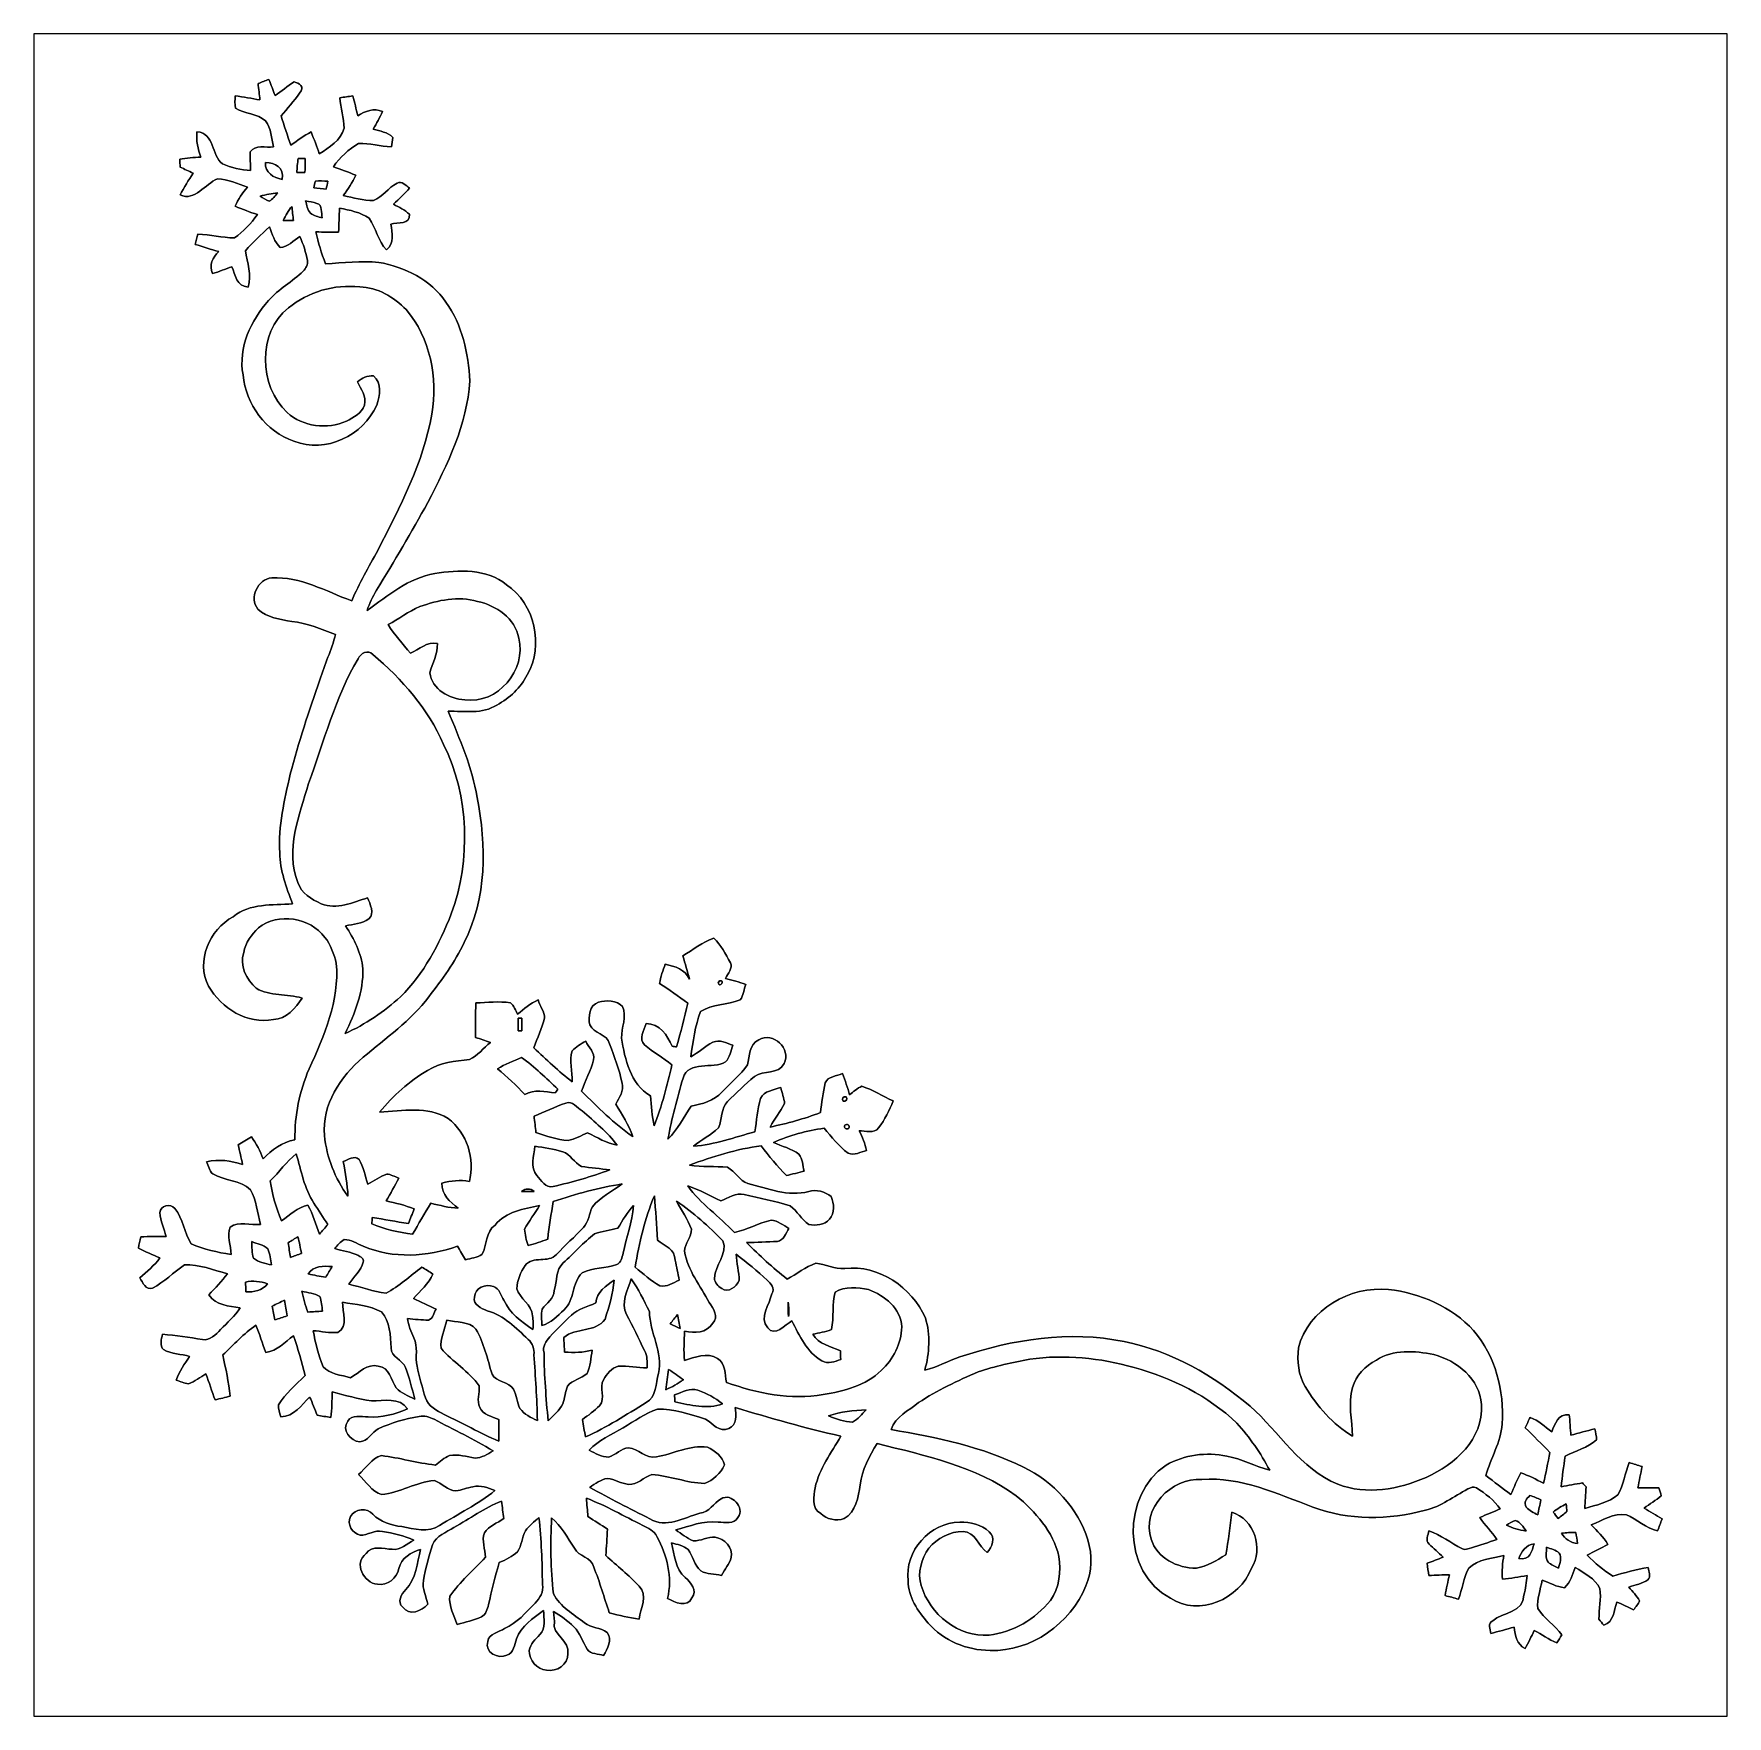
# Model space of a CAD drawing. Header units: centimetres. Extents: x -16.8 to 16.8, y -16.7 to 16.7.
import ezdxf

# ---------------------------------------------------------------- set-up
doc = ezdxf.new("R2010")
doc.units = ezdxf.units.CM
doc.header["$MEASUREMENT"] = 0
doc.layers.add('Layer 1', color=7, linetype='Continuous')

msp = doc.modelspace()

# ---------------------------------------------------------------- linework, layer by layer
at = {"layer": 'Layer 1', "color": 7}
for points, knots in [([(-16.77458, 16.66875), (-16.77458, 16.66875), (16.77458, 16.66875), (16.77458, 16.66875), (16.77458, 16.66875), (16.77458, 16.66875), (16.77458, -16.66875), (16.77458, -16.66875), (16.77458, -16.66875), (16.77458, -16.66875), (-16.77458, -16.66875), (-16.77458, -16.66875), (-16.77458, -16.66875), (-16.77458, -16.66875), (-16.77458, 16.66875), (-16.77458, 16.66875), (-16.77458, 16.66875), (-16.77458, 16.66875), (-16.77458, 16.66875), (-16.77458, 16.66875)], [0, 0, 0, 0, 0.16666667, 0.16666667, 0.16666667, 0.16666667, 0.33333333, 0.33333333, 0.33333333, 0.33333333, 0.5, 0.5, 0.5, 0.5, 0.66666667, 0.66666667, 0.66666667, 0.66666667, 1, 1, 1, 1]), ([(-12.33205, 15.68485), (-12.32006, 15.5762), (-12.30736, 15.46754), (-12.29466, 15.35889), (-12.29466, 15.35889), (-12.45799, 15.38711), (-12.62098, 15.4178), (-12.78502, 15.44214), (-12.78502, 15.44214), (-12.79066, 15.36065), (-12.79878, 15.27739), (-12.77832, 15.19731), (-12.77832, 15.19731), (-12.59628, 15.08054), (-12.34934, 15.09219), (-12.18283, 14.94543), (-12.18283, 14.94543), (-12.06712, 14.80079), (-12.071, 14.60006), (-12.02761, 14.42791), (-12.02761, 14.42791), (-12.17507, 14.4085), (-12.38603, 14.47694), (-12.48728, 14.33195), (-12.48728, 14.33195), (-12.49292, 14.20883), (-12.48375, 14.08536), (-12.47951, 13.96259), (-12.47951, 13.96259), (-12.66966, 13.97529), (-12.86298, 14.01304), (-13.03655, 14.09206), (-13.03655, 14.09206), (-13.26374, 14.26351), (-13.1893, 14.70096), (-13.54455, 14.72882), (-13.54455, 14.72882), (-13.56219, 14.55632), (-13.52515, 14.38557), (-13.46553, 14.22435), (-13.46553, 14.22435), (-13.60629, 14.218), (-13.7474, 14.21342), (-13.88533, 14.18343), (-13.88533, 14.18343), (-13.88251, 14.13192), (-13.87969, 14.08007), (-13.87651, 14.02856), (-13.87651, 14.02856), (-13.79149, 13.9887), (-13.70612, 13.94883), (-13.62075, 13.90897), (-13.62075, 13.90897), (-13.70859, 13.76645), (-13.80243, 13.62745), (-13.87546, 13.47646), (-13.87546, 13.47646), (-13.57983, 13.34347), (-13.38333, 13.6973), (-13.13533, 13.79361), (-13.13533, 13.79361), (-12.92895, 13.78444), (-12.7321, 13.7033), (-12.53984, 13.63204), (-12.53984, 13.63204), (-12.63968, 13.51809), (-12.72963, 13.39427), (-12.78467, 13.2521), (-12.78467, 13.2521), (-12.64109, 13.18895), (-12.49221, 13.13886), (-12.34475, 13.08594), (-12.34475, 13.08594), (-12.47422, 12.91484), (-12.62133, 12.74904), (-12.79984, 12.62909), (-12.79984, 12.62909), (-13.04325, 12.62168), (-13.27997, 12.69682), (-13.52303, 12.70035), (-13.52303, 12.70035), (-13.54067, 12.63297), (-13.55831, 12.56524), (-13.57559, 12.49751), (-13.57559, 12.49751), (-13.42108, 12.44494), (-13.26515, 12.39802), (-13.10816, 12.35287), (-13.10816, 12.35287), (-13.23446, 12.24174), (-13.30819, 12.08264), (-13.23446, 11.9186), (-13.23446, 11.9186), (-13.10499, 11.9574), (-12.97905, 12.00679), (-12.8524, 12.05442), (-12.8524, 12.05442), (-12.78255, 11.89108), (-12.7635, 11.66389), (-12.52961, 11.65225), (-12.52961, 11.65225), (-12.45835, 11.89214), (-12.53843, 12.13556), (-12.58358, 12.37192), (-12.58358, 12.37192), (-12.43471, 12.53772), (-12.27279, 12.69083), (-12.10874, 12.84146), (-12.10874, 12.84146), (-12.04595, 12.70353), (-12.01067, 12.54442), (-11.89567, 12.43789), (-11.89567, 12.43789), (-11.73833, 12.43647), (-11.63214, 12.58006), (-11.50444, 12.65343), (-11.50444, 12.65343), (-11.43847, 12.49997), (-11.38026, 12.34087), (-11.35627, 12.17471), (-11.35627, 12.17471), (-11.34004, 12.09604), (-11.38308, 12.02126), (-11.43776, 11.96799), (-11.43776, 11.96799), (-11.65331, 11.75738), (-11.92671, 11.61415), (-12.12533, 11.38449), (-12.12533, 11.38449), (-12.4774, 10.98903), (-12.72822, 10.45139), (-12.6298, 9.91059), (-12.6298, 9.91059), (-12.573, 9.32744), (-12.18106, 8.78628), (-11.6205, 8.59578), (-11.6205, 8.59578), (-10.99291, 8.34743), (-10.24608, 8.70761), (-9.98079, 9.30981), (-9.98079, 9.30981), (-9.91764, 9.49642), (-9.87919, 9.75148), (-10.04464, 9.89401), (-10.04464, 9.89401), (-10.16776, 9.90141), (-10.27183, 9.84497), (-10.36461, 9.77441), (-10.36461, 9.77441), (-10.29441, 9.62801), (-10.18293, 9.48478), (-10.22562, 9.30981), (-10.22562, 9.30981), (-10.27642, 9.15), (-10.44751, 9.07556), (-10.57804, 8.99195), (-10.57804, 8.99195), (-10.9601, 8.83109), (-11.44411, 8.87765), (-11.7542, 9.16587), (-11.7542, 9.16587), (-12.31829, 9.69433), (-12.35428, 10.74032), (-11.73127, 11.23774), (-11.73127, 11.23774), (-11.3411, 11.55559), (-10.82075, 11.71187), (-10.3191, 11.65331), (-10.3191, 11.65331), (-9.9635, 11.65225), (-9.64106, 11.4494), (-9.39906, 11.20316), (-9.39906, 11.20316), (-8.91399, 10.64542), (-8.77147, 9.85097), (-8.89176, 9.13518), (-8.89176, 9.13518), (-9.05122, 8.16716), (-9.525, 7.29791), (-9.96068, 6.4322), (-9.96068, 6.4322), (-10.1406, 6.10376), (-10.32651, 5.77779), (-10.4775, 5.43419), (-10.4775, 5.43419), (-10.99185, 5.62187), (-11.49421, 5.91926), (-12.06006, 5.88786), (-12.06006, 5.88786), (-12.34017, 5.86705), (-12.51409, 5.49099), (-12.33664, 5.26733), (-12.33664, 5.26733), (-12.1539, 5.10011), (-11.89496, 5.06589), (-11.66107, 5.02461), (-11.66107, 5.02461), (-11.3605, 4.98934), (-11.08004, 4.87186), (-10.79818, 4.76885), (-10.79818, 4.76885), (-10.87296, 4.45911), (-11.01725, 4.17266), (-11.1058, 3.8668), (-11.1058, 3.8668), (-11.3284, 3.2512), (-11.52384, 2.62608), (-11.69882, 1.99531), (-11.69882, 1.99531), (-11.80359, 1.48414), (-11.93976, 0.96873), (-11.90237, 0.44133), (-11.90237, 0.44133), (-11.89884, 0.0889), (-11.76831, -0.24306), (-11.65119, -0.57079), (-11.65119, -0.57079), (-12.04771, -0.59866), (-12.49468, -0.55739), (-12.82559, -0.82621), (-12.82559, -0.82621), (-13.29902, -1.08056), (-13.56854, -1.70639), (-13.31454, -2.20345), (-13.31454, -2.20345), (-13.05807, -2.64266), (-12.54866, -2.96439), (-12.02549, -2.86244), (-12.02549, -2.86244), (-11.76549, -2.85679), (-11.58875, -2.63948), (-11.46069, -2.43911), (-11.46069, -2.43911), (-11.75773, -2.34985), (-12.09604, -2.407), (-12.36839, -2.24543), (-12.36839, -2.24543), (-12.55854, -2.07398), (-12.71235, -1.79423), (-12.61322, -1.53353), (-12.61322, -1.53353), (-12.58852, -1.33773), (-12.45588, -1.18392), (-12.32535, -1.04704), (-12.32535, -1.04704), (-11.9313, -0.74048), (-11.30406, -0.84032), (-11.00737, -1.23684), (-11.00737, -1.23684), (-10.8906, -1.38465), (-10.82746, -1.56704), (-10.7823, -1.74801), (-10.7823, -1.74801), (-10.71774, -2.4892), (-11.02148, -3.18488), (-11.32205, -3.84281), (-11.32205, -3.84281), (-11.51326, -4.28554), (-11.60568, -4.76603), (-11.60463, -5.24757), (-11.60463, -5.24757), (-11.85616, -5.2959), (-12.059, -5.44654), (-12.23398, -5.62504), (-12.23398, -5.62504), (-12.28972, -5.46947), (-12.36521, -5.3213), (-12.46434, -5.18901), (-12.46434, -5.18901), (-12.55289, -5.23875), (-12.64038, -5.29026), (-12.72611, -5.34458), (-12.72611, -5.34458), (-12.69824, -5.47476), (-12.66649, -5.60388), (-12.63968, -5.7344), (-12.63968, -5.7344), (-12.87039, -5.66173), (-13.11275, -5.62539), (-13.35158, -5.68219), (-13.35158, -5.68219), (-13.31595, -5.76368), (-13.29972, -5.86281), (-13.22987, -5.9242), (-13.22987, -5.9242), (-12.99598, -6.06284), (-12.6813, -6.04026), (-12.48163, -6.23605), (-12.48163, -6.23605), (-12.36204, -6.44419), (-12.34722, -6.69607), (-12.28513, -6.92573), (-12.28513, -6.92573), (-12.47987, -6.94619), (-12.71517, -6.85271), (-12.88556, -6.97724), (-12.88556, -6.97724), (-12.96176, -7.14869), (-12.86616, -7.34166), (-12.86651, -7.51805), (-12.86651, -7.51805), (-13.13639, -7.47959), (-13.40873, -7.41715), (-13.65603, -7.30638), (-13.65603, -7.30638), (-13.80067, -7.09189), (-13.81231, -6.80755), (-13.98094, -6.60717), (-13.98094, -6.60717), (-14.06737, -6.49993), (-14.26986, -6.55038), (-14.28044, -6.69078), (-14.28044, -6.69078), (-14.26845, -6.85553), (-14.19084, -7.00687), (-14.15521, -7.16703), (-14.15521, -7.16703), (-14.32278, -7.16245), (-14.48999, -7.16456), (-14.65721, -7.17091), (-14.65721, -7.17091), (-14.67273, -7.245), (-14.6879, -7.31943), (-14.70272, -7.39422), (-14.70272, -7.39422), (-14.56478, -7.46725), (-14.42014, -7.52616), (-14.27692, -7.58754), (-14.27692, -7.58754), (-14.38839, -7.7403), (-14.53409, -7.86236), (-14.67767, -7.98407), (-14.67767, -7.98407), (-14.6177, -8.06909), (-14.55596, -8.2363), (-14.42438, -8.18832), (-14.42438, -8.18832), (-14.1919, -8.06591), (-14.00739, -7.87365), (-13.79079, -7.72795), (-13.79079, -7.72795), (-13.49763, -7.70678), (-13.21964, -7.83237), (-12.94059, -7.90222), (-12.94059, -7.90222), (-13.0489, -8.05356), (-13.18331, -8.18339), (-13.30784, -8.32132), (-13.30784, -8.32132), (-13.16814, -8.52734), (-12.91378, -8.54146), (-12.68942, -8.57709), (-12.68942, -8.57709), (-12.78961, -8.74501), (-12.94553, -8.86566), (-13.075, -9.00924), (-13.075, -9.00924), (-13.17096, -9.10414), (-13.28173, -9.23607), (-13.43343, -9.20468), (-13.43343, -9.20468), (-13.6973, -9.16411), (-13.96118, -9.12001), (-14.22823, -9.10167), (-14.22823, -9.10167), (-14.24093, -9.19903), (-14.29385, -9.32886), (-14.20566, -9.4047), (-14.20566, -9.4047), (-14.04655, -9.48972), (-13.85993, -9.4929), (-13.68813, -9.54052), (-13.68813, -9.54052), (-13.78514, -9.69222), (-13.89768, -9.83544), (-13.95554, -10.00936), (-13.95554, -10.00936), (-13.87581, -10.03582), (-13.79714, -10.07463), (-13.71212, -10.08027), (-13.71212, -10.08027), (-13.58477, -10.04111), (-13.47929, -9.95221), (-13.36428, -9.88695), (-13.36428, -9.88695), (-13.30184, -10.05769), (-13.24892, -10.23197), (-13.18436, -10.40236), (-13.18436, -10.40236), (-13.08418, -10.37484), (-12.98328, -10.35473), (-12.88344, -10.32616), (-12.88344, -10.32616), (-12.91978, -10.0517), (-12.96882, -9.77935), (-13.03373, -9.51054), (-13.03373, -9.51054), (-12.81783, -9.3091), (-12.61639, -9.09002), (-12.37474, -8.91893), (-12.37474, -8.91893), (-12.30559, -9.09849), (-12.24562, -9.28017), (-12.18071, -9.46185), (-12.18071, -9.46185), (-11.9507, -9.43645), (-11.80465, -9.25795), (-11.63249, -9.12954), (-11.63249, -9.12954), (-11.53901, -9.38777), (-11.46422, -9.65271), (-11.40107, -9.92046), (-11.40107, -9.92046), (-11.58981, -10.10109), (-11.78595, -10.27959), (-11.92883, -10.50008), (-11.92883, -10.50008), (-11.92848, -10.58051), (-11.90272, -10.65812), (-11.88403, -10.73609), (-11.88403, -10.73609), (-11.62121, -10.72974), (-11.47128, -10.51384), (-11.31041, -10.3445), (-11.31041, -10.3445), (-11.25396, -10.46233), (-11.2081, -10.58439), (-11.1633, -10.70716), (-11.1633, -10.70716), (-11.07193, -10.72092), (-10.98091, -10.73467), (-10.88954, -10.74843), (-10.88954, -10.74843), (-10.86591, -10.58051), (-10.86803, -10.40941), (-10.86379, -10.24079), (-10.86379, -10.24079), (-10.60591, -10.30781), (-10.34979, -10.38825), (-10.08415, -10.41929), (-10.08415, -10.41929), (-9.84109, -10.42811), (-9.52606, -10.33498), (-9.36837, -10.58051), (-9.36837, -10.58051), (-9.61566, -10.68282), (-9.88166, -10.7636), (-10.15259, -10.73785), (-10.15259, -10.73785), (-10.28982, -10.74244), (-10.46868, -10.68599), (-10.55582, -10.82252), (-10.55582, -10.82252), (-10.68211, -10.99079), (-10.50149, -11.22257), (-10.31875, -11.23527), (-10.31875, -11.23527), (-10.15824, -11.21622), (-10.08133, -11.04971), (-9.95292, -10.97245), (-9.95292, -10.97245), (-9.69328, -10.86026), (-9.42058, -10.77031), (-9.13941, -10.73256), (-9.13941, -10.73256), (-9.03711, -10.70928), (-8.93586, -10.74138), (-8.84626, -10.78653), (-8.84626, -10.78653), (-8.45397, -10.98938), (-8.05674, -11.18447), (-7.67715, -11.4113), (-7.67715, -11.4113), (-7.78439, -11.47904), (-7.90011, -11.55418), (-8.03204, -11.55347), (-8.03204, -11.55347), (-8.20032, -11.53195), (-8.36577, -11.47163), (-8.53793, -11.50303), (-8.53793, -11.50303), (-8.64447, -11.54395), (-8.72666, -11.62791), (-8.81909, -11.69211), (-8.81909, -11.69211), (-9.18069, -11.65648), (-9.52959, -11.54571), (-9.88942, -11.50585), (-9.88942, -11.50585), (-10.08698, -11.55453), (-10.19316, -11.75879), (-10.34274, -11.87944), (-10.34274, -11.87944), (-10.19916, -12.01879), (-10.08274, -12.21564), (-9.88448, -12.27702), (-9.88448, -12.27702), (-9.525, -12.24245), (-9.20044, -12.02796), (-8.8392, -11.99974), (-8.8392, -11.99974), (-8.68927, -12.05054), (-8.57779, -12.19518), (-8.41199, -12.20541), (-8.41199, -12.20541), (-8.29663, -12.19588), (-8.19115, -12.14049), (-8.07685, -12.12321), (-8.07685, -12.12321), (-7.92409, -12.08158), (-7.77804, -12.14649), (-7.6387, -12.19835), (-7.6387, -12.19835), (-7.97666, -12.46787), (-8.36859, -12.66261), (-8.73548, -12.88909), (-8.73548, -12.88909), (-8.9595, -13.04925), (-9.2396, -12.95153), (-9.48478, -12.91378), (-9.48478, -12.91378), (-9.69363, -12.88556), (-9.90706, -12.82418), (-10.05734, -12.66825), (-10.05734, -12.66825), (-10.17376, -12.53208), (-10.41718, -12.55466), (-10.49867, -12.71552), (-10.49867, -12.71552), (-10.58757, -12.86016), (-10.4588, -13.04925), (-10.30958, -13.08488), (-10.30958, -13.08488), (-10.15859, -13.08241), (-10.02171, -12.97446), (-9.86755, -13.00797), (-9.86755, -13.00797), (-9.65518, -13.04431), (-9.44069, -13.08735), (-9.24489, -13.18013), (-9.24489, -13.18013), (-9.3786, -13.25633), (-9.50948, -13.38368), (-9.67599, -13.36252), (-9.67599, -13.36252), (-9.84991, -13.35511), (-10.07181, -13.27362), (-10.19034, -13.44612), (-10.19034, -13.44612), (-10.44963, -13.63133), (-10.23726, -14.03138), (-9.96597, -14.05608), (-9.96597, -14.05608), (-9.76171, -14.09241), (-9.58144, -13.93366), (-9.54193, -13.74352), (-9.54193, -13.74352), (-9.49678, -13.53644), (-9.3024, -13.41967), (-9.1119, -13.36322), (-9.1119, -13.36322), (-9.17928, -13.63592), (-9.20044, -13.95024), (-9.40576, -14.16015), (-9.40576, -14.16015), (-9.49396, -14.24905), (-9.58356, -14.40568), (-9.46644, -14.51046), (-9.46644, -14.51046), (-9.3345, -14.68931), (-9.09355, -14.58948), (-8.97008, -14.45154), (-8.97008, -14.45154), (-8.99795, -14.29738), (-9.08897, -14.14498), (-9.05686, -13.98376), (-9.05686, -13.98376), (-9.01841, -13.74175), (-8.94609, -13.50645), (-8.87518, -13.27221), (-8.87518, -13.27221), (-8.80251, -13.09405), (-8.60072, -13.02597), (-8.45044, -12.92754), (-8.45044, -12.92754), (-8.13541, -12.75856), (-7.8486, -12.5349), (-7.51029, -12.41072), (-7.51029, -12.41072), (-7.49441, -12.52432), (-7.47889, -12.63897), (-7.46266, -12.75397), (-7.46266, -12.75397), (-7.59248, -12.84393), (-7.7597, -12.89685), (-7.84825, -13.03514), (-7.84825, -13.03514), (-7.90575, -13.18895), (-7.82743, -13.36357), (-7.8292, -13.52162), (-7.8292, -13.52162), (-8.06803, -13.77491), (-8.3312, -14.00775), (-8.53511, -14.29173), (-8.53511, -14.29173), (-8.55204, -14.48964), (-8.4582, -14.67273), (-8.38447, -14.85124), (-8.38447, -14.85124), (-8.22537, -14.80326), (-8.0585, -14.77504), (-7.90822, -14.70272), (-7.90822, -14.70272), (-7.81403, -14.66039), (-7.79427, -14.54785), (-7.7657, -14.45966), (-7.7657, -14.45966), (-7.70467, -14.1799), (-7.63376, -13.90191), (-7.55474, -13.62675), (-7.55474, -13.62675), (-7.4235, -13.57101), (-7.3025, -13.5001), (-7.19067, -13.41402), (-7.19067, -13.41402), (-7.10741, -13.28737), (-7.106, -13.12827), (-7.03615, -12.99669), (-7.03615, -12.99669), (-6.96489, -12.89156), (-6.85941, -12.81606), (-6.76769, -12.73034), (-6.76769, -12.73034), (-6.72324, -13.17166), (-6.6996, -13.61546), (-6.6989, -14.05925), (-6.6989, -14.05925), (-6.66538, -14.2053), (-6.74864, -14.3316), (-6.84318, -14.42896), (-6.84318, -14.42896), (-7.02945, -14.61417), (-7.20019, -14.8276), (-7.44855, -14.93308), (-7.44855, -14.93308), (-7.55086, -15.00505), (-7.76605, -15.02939), (-7.7791, -15.18638), (-7.7791, -15.18638), (-7.85424, -15.41145), (-7.57379, -15.5448), (-7.40163, -15.46013), (-7.40163, -15.46013), (-7.26405, -15.41921), (-7.25699, -15.24459), (-7.20937, -15.1384), (-7.20937, -15.1384), (-7.12082, -14.88017), (-6.88164, -14.72953), (-6.67526, -14.57396), (-6.67526, -14.57396), (-6.67385, -14.73271), (-6.62517, -14.92673), (-6.74864, -15.05232), (-6.74864, -15.05232), (-6.83048, -15.14687), (-6.94373, -15.23294), (-6.95889, -15.36665), (-6.95889, -15.36665), (-6.95713, -15.55256), (-6.8139, -15.75364), (-6.61529, -15.75541), (-6.61529, -15.75541), (-6.42338, -15.80233), (-6.18737, -15.63934), (-6.19478, -15.43438), (-6.19478, -15.43438), (-6.14468, -15.16451), (-6.51686, -15.0682), (-6.46183, -14.79585), (-6.46183, -14.79585), (-6.46183, -14.79585), (-6.47947, -14.59618), (-6.47947, -14.59618), (-6.47947, -14.59618), (-6.33236, -14.67803), (-6.19972, -14.78174), (-6.07624, -14.89675), (-6.07624, -14.89675), (-5.95207, -15.02092), (-5.90197, -15.19379), (-5.8106, -15.33948), (-5.8106, -15.33948), (-5.7464, -15.45167), (-5.58271, -15.42309), (-5.48534, -15.47001), (-5.48534, -15.47001), (-5.41796, -15.33243), (-5.29484, -15.15886), (-5.41655, -15.01352), (-5.41655, -15.01352), (-5.54426, -14.90804), (-5.73334, -14.92497), (-5.86423, -14.81949), (-5.86423, -14.81949), (-6.08048, -14.64733), (-6.35176, -14.50022), (-6.47841, -14.24481), (-6.47841, -14.24481), (-6.53768, -13.74669), (-6.54297, -13.24116), (-6.51651, -12.74022), (-6.51651, -12.74022), (-6.32284, -12.90391), (-6.2036, -13.13039), (-6.06213, -13.33712), (-6.06213, -13.33712), (-5.98241, -13.51597), (-5.71923, -13.50751), (-5.68149, -13.71776), (-5.68149, -13.71776), (-5.55978, -14.01198), (-5.47688, -14.32031), (-5.37316, -14.62123), (-5.37316, -14.62123), (-5.17772, -14.67167), (-4.98158, -14.72106), (-4.78049, -14.74435), (-4.78049, -14.74435), (-4.76144, -14.5355), (-4.59705, -14.27162), (-4.78014, -14.09488), (-4.78014, -14.09488), (-4.98581, -13.87616), (-5.22182, -13.68742), (-5.44371, -13.48634), (-5.44371, -13.48634), (-5.42925, -13.31277), (-5.4169, -13.13886), (-5.40949, -12.96529), (-5.40949, -12.96529), (-5.53579, -12.87674), (-5.66773, -12.79666), (-5.79755, -12.71446), (-5.79755, -12.71446), (-5.80672, -12.59276), (-5.81695, -12.47034), (-5.82683, -12.34969), (-5.82683, -12.34969), (-5.44054, -12.49786), (-5.08106, -12.706), (-4.71099, -12.88909), (-4.71099, -12.88909), (-4.60763, -12.94589), (-4.48416, -12.99175), (-4.43124, -13.10781), (-4.43124, -13.10781), (-4.23298, -13.48246), (-4.11233, -13.91461), (-4.22099, -14.33548), (-4.22099, -14.33548), (-4.07776, -14.41344), (-3.82552, -14.52986), (-3.73556, -14.32701), (-3.73556, -14.32701), (-3.62691, -14.17708), (-3.75885, -14.02256), (-3.86856, -13.92273), (-3.86856, -13.92273), (-4.06894, -13.75269), (-4.08129, -13.47294), (-4.13879, -13.23411), (-4.13879, -13.23411), (-4.02625, -13.26727), (-3.90419, -13.28949), (-3.81106, -13.3664), (-3.81106, -13.3664), (-3.71299, -13.49692), (-3.68723, -13.67825), (-3.56059, -13.78867), (-3.56059, -13.78867), (-3.43782, -13.86276), (-3.28507, -13.84864), (-3.15031, -13.87863), (-3.15031, -13.87863), (-3.08434, -13.7608), (-2.99156, -13.65497), (-2.95628, -13.52303), (-2.95628, -13.52303), (-2.92453, -13.32936), (-3.08998, -13.1505), (-3.27484, -13.12192), (-3.27484, -13.12192), (-3.42406, -13.10816), (-3.56023, -13.20588), (-3.70875, -13.19142), (-3.70875, -13.19142), (-3.83752, -13.14485), (-3.943, -13.05278), (-4.05589, -12.97869), (-4.05589, -12.97869), (-3.78143, -12.91026), (-3.50732, -12.78467), (-3.21804, -12.82524), (-3.21804, -12.82524), (-3.08222, -12.82559), (-2.90407, -12.87357), (-2.82434, -12.7314), (-2.82434, -12.7314), (-2.67688, -12.53843), (-2.95451, -12.23574), (-3.15983, -12.36169), (-3.15983, -12.36169), (-3.30659, -12.44953), (-3.39019, -12.62874), (-3.57964, -12.64708), (-3.57964, -12.64708), (-3.89784, -12.73669), (-4.24886, -12.95682), (-4.57094, -12.75856), (-4.57094, -12.75856), (-4.96782, -12.5543), (-5.36928, -12.35745), (-5.75733, -12.13626), (-5.75733, -12.13626), (-5.65221, -12.06077), (-5.54179, -11.97928), (-5.41126, -11.95776), (-5.41126, -11.95776), (-5.26486, -11.96728), (-5.13891, -12.06606), (-4.99251, -12.07594), (-4.99251, -12.07594), (-4.80624, -12.09252), (-4.69336, -11.92812), (-4.53037, -11.88156), (-4.53037, -11.88156), (-4.17865, -11.90449), (-3.83928, -12.04666), (-3.48686, -12.05865), (-3.48686, -12.05865), (-3.31893, -11.99127), (-3.16336, -11.85827), (-3.08928, -11.6907), (-3.08928, -11.6907), (-3.12596, -11.52419), (-3.28471, -11.40742), (-3.43006, -11.33581), (-3.43006, -11.33581), (-3.7779, -11.29206), (-4.10492, -11.47269), (-4.44077, -11.53195), (-4.44077, -11.53195), (-4.65737, -11.57958), (-4.79072, -11.36403), (-4.99145, -11.34921), (-4.99145, -11.34921), (-5.13997, -11.36897), (-5.24828, -11.48856), (-5.38692, -11.53513), (-5.38692, -11.53513), (-5.52556, -11.53936), (-5.64938, -11.45893), (-5.76933, -11.40037), (-5.76933, -11.40037), (-5.58976, -11.19364), (-5.32659, -11.0938), (-5.0987, -10.95234), (-5.0987, -10.95234), (-4.87539, -10.82569), (-4.66619, -10.66588), (-4.42101, -10.58404), (-4.42101, -10.58404), (-4.09504, -10.58474), (-3.77578, -10.67929), (-3.46992, -10.78442), (-3.46992, -10.78442), (-3.31611, -10.85815), (-3.20146, -11.06205), (-3.00355, -10.96821), (-3.00355, -10.96821), (-2.84057, -10.89942), (-2.85785, -10.69446), (-2.88043, -10.55088), (-2.88043, -10.55088), (-2.18758, -10.76254), (-1.49084, -10.96222), (-0.78352, -11.12061), (-0.78352, -11.12061), (-0.97755, -11.44764), (-1.20932, -11.76549), (-1.29681, -12.14226), (-1.29681, -12.14226), (-1.3141, -12.30983), (-1.37936, -12.55395), (-1.18463, -12.65061), (-1.18463, -12.65061), (-1.06856, -12.76985), (-0.87595, -12.80724), (-0.72178, -12.75503), (-0.72178, -12.75503), (-0.47907, -12.62098), (-0.44485, -12.32641), (-0.40287, -12.08264), (-0.40287, -12.08264), (-0.3616, -11.78489), (-0.2286, -11.51361), (-0.06491, -11.26561), (-0.06491, -11.26561), (0.88336, -11.50902), (1.88524, -11.71187), (2.69028, -12.30242), (2.69028, -12.30242), (3.06634, -12.61816), (3.42441, -13.0115), (3.53448, -13.50433), (3.53448, -13.50433), (3.57717, -13.79855), (3.55036, -14.1291), (3.36656, -14.37393), (3.36656, -14.37393), (3.06917, -14.74611), (2.62467, -15.00717), (2.15018, -15.06326), (2.15018, -15.06326), (1.54376, -15.11053), (0.97472, -14.64874), (0.8068, -14.08148), (0.8068, -14.08148), (0.72214, -13.82607), (0.81597, -13.55302), (0.95532, -13.33782), (0.95532, -13.33782), (1.12995, -13.15297), (1.37407, -13.00515), (1.63618, -13.00903), (1.63618, -13.00903), (1.88101, -13.01644), (1.93816, -13.30325), (2.11243, -13.42778), (2.11243, -13.42778), (2.21227, -13.31807), (2.28565, -13.12862), (2.15618, -13.01397), (2.15618, -13.01397), (1.99884, -12.87851), (1.77765, -12.80866), (1.57162, -12.82771), (1.57162, -12.82771), (0.98496, -12.82206), (0.47025, -13.4045), (0.54963, -13.98658), (0.54963, -13.98658), (0.54681, -14.30937), (0.74048, -14.59124), (0.94439, -14.82443), (0.94439, -14.82443), (1.24883, -15.17156), (1.70991, -15.36841), (2.16958, -15.36629), (2.16958, -15.36629), (2.99191, -15.39875), (3.75955, -14.83395), (4.07, -14.08959), (4.07, -14.08959), (4.19206, -13.80384), (4.20229, -13.47152), (4.10527, -13.17696), (4.10527, -13.17696), (3.91866, -12.54054), (3.42371, -12.02584), (2.83563, -11.73692), (2.83563, -11.73692), (2.01612, -11.3284), (1.10737, -11.14425), (0.21167, -10.98867), (0.21167, -10.98867), (0.28963, -10.73044), (0.56127, -10.61649), (0.75353, -10.45633), (0.75353, -10.45633), (1.12536, -10.21186), (1.52964, -10.02065), (1.93816, -9.84638), (1.93816, -9.84638), (2.27048, -9.73631), (2.61338, -9.65906), (2.95734, -9.59414), (2.95734, -9.59414), (3.64737, -9.50031), (4.35434, -9.56839), (5.02285, -9.75783), (5.02285, -9.75783), (5.77215, -9.96527), (6.49287, -10.32228), (7.05944, -10.86167), (7.05944, -10.86167), (7.31485, -11.14284), (7.53392, -11.45999), (7.71137, -11.79583), (7.71137, -11.79583), (7.42386, -11.7161), (7.15821, -11.56794), (6.86188, -11.51961), (6.86188, -11.51961), (6.45583, -11.42965), (6.02015, -11.48786), (5.65926, -11.69458), (5.65926, -11.69458), (4.77485, -12.27349), (4.77979, -13.82818), (5.74287, -14.33019), (5.74287, -14.33019), (6.30767, -14.71083), (7.12294, -14.34606), (7.34942, -13.73752), (7.34942, -13.73752), (7.59495, -13.35123), (7.41116, -12.75927), (6.9596, -12.62944), (6.9596, -12.62944), (6.92644, -12.91096), (6.89257, -13.19283), (6.84001, -13.47188), (6.84001, -13.47188), (6.6608, -13.58794), (6.47171, -13.69519), (6.25898, -13.73646), (6.25898, -13.73646), (5.88469, -13.73717), (5.47899, -13.54102), (5.36116, -13.16143), (5.36116, -13.16143), (5.16255, -12.55501), (5.76439, -11.93729), (6.36693, -11.97892), (6.36693, -11.97892), (7.1441, -11.9193), (7.85848, -12.26432), (8.56721, -12.52608), (8.56721, -12.52608), (9.27806, -12.7956), (10.06792, -12.77902), (10.79606, -12.58817), (10.79606, -12.58817), (11.1065, -12.5162), (11.36015, -12.31265), (11.63743, -12.16695), (11.63743, -12.16695), (11.68929, -12.14508), (11.7535, -12.10486), (11.80677, -12.14684), (11.80677, -12.14684), (11.98845, -12.25444), (12.1539, -12.39167), (12.28055, -12.56206), (12.28055, -12.56206), (12.14437, -12.61745), (12.00785, -12.67178), (11.87415, -12.73281), (11.87415, -12.73281), (11.97786, -12.8838), (12.1098, -13.01432), (12.21387, -13.16567), (12.21387, -13.16567), (12.04595, -13.22529), (11.87662, -13.28032), (11.70764, -13.33606), (11.70764, -13.33606), (11.64731, -13.35123), (11.57993, -13.38227), (11.51996, -13.34982), (11.51996, -13.34982), (11.29841, -13.23622), (11.10227, -13.07571), (10.86414, -12.99669), (10.86414, -12.99669), (10.85603, -13.08065), (10.789, -13.19036), (10.87014, -13.25774), (10.87014, -13.25774), (10.95904, -13.34594), (11.05606, -13.4299), (11.14742, -13.51774), (11.14742, -13.51774), (11.04336, -13.55972), (10.93858, -13.59994), (10.83381, -13.64051), (10.83381, -13.64051), (10.84157, -13.72164), (10.85215, -13.80243), (10.86661, -13.88286), (10.86661, -13.88286), (11.00173, -13.87687), (11.13719, -13.8684), (11.27337, -13.86664), (11.27337, -13.86664), (11.24303, -14.00387), (11.21057, -14.13933), (11.18694, -14.27833), (11.18694, -14.27833), (11.27831, -14.30726), (11.35662, -14.32066), (11.45328, -14.35276), (11.45328, -14.35276), (11.52913, -14.15027), (11.54501, -13.92379), (11.65825, -13.73752), (11.65825, -13.73752), (11.83957, -13.55654), (12.11545, -13.54455), (12.3511, -13.48281), (12.3511, -13.48281), (12.32359, -13.63733), (12.30771, -13.79361), (12.32323, -13.9513), (12.32323, -13.9513), (12.48692, -13.93896), (12.64991, -13.91144), (12.81183, -13.88251), (12.81183, -13.88251), (12.80125, -14.01339), (12.77902, -14.14251), (12.74939, -14.27057), (12.74939, -14.27057), (12.74445, -14.60959), (12.33346, -14.60994), (12.12921, -14.77963), (12.12921, -14.77963), (12.02302, -14.82549), (12.07911, -14.94367), (12.09005, -15.02904), (12.09005, -15.02904), (12.24597, -14.99341), (12.40049, -14.94896), (12.55395, -14.90274), (12.55395, -14.90274), (12.57794, -15.06855), (12.60687, -15.24706), (12.7702, -15.33137), (12.7702, -15.33137), (12.83794, -15.21425), (12.8965, -15.09254), (12.95047, -14.96836), (12.95047, -14.96836), (13.09793, -15.05514), (13.24187, -15.14969), (13.40132, -15.21531), (13.40132, -15.21531), (13.43413, -15.16274), (13.46729, -15.11088), (13.50081, -15.05938), (13.50081, -15.05938), (13.35793, -14.86958), (13.15544, -14.732), (13.02067, -14.53691), (13.02067, -14.53691), (13.00304, -14.34712), (13.08029, -14.16085), (13.10711, -13.976), (13.10711, -13.976), (13.25774, -14.01762), (13.39568, -14.11358), (13.55478, -14.12311), (13.55478, -14.12311), (13.67084, -14.01868), (13.70789, -13.86029), (13.76609, -13.72164), (13.76609, -13.72164), (13.94072, -13.84229), (14.15874, -13.9386), (14.25399, -14.13969), (14.25399, -14.13969), (14.28327, -14.34112), (14.23176, -14.54609), (14.23564, -14.74893), (14.23564, -14.74893), (14.26774, -14.78809), (14.29985, -14.8276), (14.3323, -14.86782), (14.3323, -14.86782), (14.52951, -14.79797), (14.53374, -14.57889), (14.58771, -14.40815), (14.58771, -14.40815), (14.6999, -14.45648), (14.81173, -14.50728), (14.9225, -14.5609), (14.9225, -14.5609), (14.96519, -14.50305), (15.01246, -14.44696), (15.04068, -14.38063), (15.04068, -14.38063), (14.98177, -14.28186), (14.89886, -14.19895), (14.82866, -14.11005), (14.82866, -14.11005), (14.95496, -14.06525), (15.09324, -14.04479), (15.20649, -13.96929), (15.20649, -13.96929), (15.26999, -13.9005), (15.22095, -13.80314), (15.21213, -13.72376), (15.21213, -13.72376), (14.97365, -13.7608), (14.74117, -13.82713), (14.5101, -13.89345), (14.5101, -13.89345), (14.32489, -13.77491), (14.15344, -13.63733), (14.00104, -13.47964), (14.00104, -13.47964), (14.13722, -13.40838), (14.27586, -13.34029), (14.41062, -13.26586), (14.41062, -13.26586), (14.32913, -13.11416), (14.19931, -12.99845), (14.08112, -12.87745), (14.08112, -12.87745), (14.3062, -12.79525), (14.52633, -12.63685), (14.77821, -12.67742), (14.77821, -12.67742), (14.99094, -12.77126), (15.16592, -12.93918), (15.39593, -12.99845), (15.39593, -12.99845), (15.42697, -12.91943), (15.45696, -12.84005), (15.48483, -12.76033), (15.48483, -12.76033), (15.36735, -12.68836), (15.24776, -12.61816), (15.12993, -12.54831), (15.12993, -12.54831), (15.24, -12.46223), (15.35924, -12.38991), (15.46931, -12.30418), (15.46931, -12.30418), (15.45378, -12.25162), (15.43826, -12.19906), (15.4238, -12.1472), (15.4238, -12.1472), (15.2841, -12.14296), (15.14404, -12.14155), (15.0054, -12.14191), (15.0054, -12.14191), (15.03327, -12.00256), (15.06255, -11.86251), (15.08901, -11.72316), (15.08901, -11.72316), (15.00505, -11.69494), (14.92038, -11.66883), (14.83536, -11.64484), (14.83536, -11.64484), (14.75564, -11.85545), (14.71718, -12.08511), (14.611, -12.28408), (14.611, -12.28408), (14.4272, -12.43859), (14.17743, -12.48234), (13.95377, -12.55501), (13.95377, -12.55501), (13.96118, -12.41213), (13.97071, -12.26961), (13.97952, -12.12744), (13.97952, -12.12744), (13.95518, -12.10028), (13.93084, -12.07347), (13.90721, -12.04701), (13.90721, -12.04701), (13.76645, -12.06994), (13.62745, -12.09851), (13.4874, -12.12356), (13.4874, -12.12356), (13.50716, -11.92142), (13.53397, -11.72034), (13.56536, -11.51996), (13.56536, -11.51996), (13.76927, -11.40672), (14.01233, -11.34957), (14.18907, -11.19293), (14.18907, -11.19293), (14.18766, -11.1185), (14.16826, -11.04653), (14.15168, -10.97492), (14.15168, -10.97492), (13.99293, -11.01513), (13.83559, -11.05782), (13.67825, -11.10051), (13.67825, -11.10051), (13.67084, -10.99926), (13.65567, -10.79641), (13.64791, -10.69516), (13.64791, -10.69516), (13.42319, -10.674), (13.36604, -10.87967), (13.29831, -11.03701), (13.29831, -11.03701), (13.16249, -10.93188), (13.03549, -10.81158), (12.87286, -10.74773), (12.87286, -10.74773), (12.83935, -10.81652), (12.80654, -10.88566), (12.77444, -10.95516), (12.77444, -10.95516), (12.93742, -11.11709), (13.10499, -11.27443), (13.26197, -11.4427), (13.26197, -11.4427), (13.22317, -11.64696), (13.18189, -11.85086), (13.13744, -12.05442), (13.13744, -12.05442), (12.99034, -11.97786), (12.84287, -11.90025), (12.68518, -11.84804), (12.68518, -11.84804), (12.6111, -11.98704), (12.55113, -12.13273), (12.49116, -12.27808), (12.49116, -12.27808), (12.32076, -12.15778), (12.16131, -12.02408), (11.99374, -11.90025), (11.99374, -11.90025), (12.08969, -11.55453), (12.29113, -11.24303), (12.31759, -10.87826), (12.31759, -10.87826), (12.36098, -10.22456), (12.18424, -9.53029), (11.75173, -9.02652), (11.75173, -9.02652), (11.31641, -8.55768), (10.69587, -8.28393), (10.06616, -8.21196), (10.06616, -8.21196), (9.30204, -8.14529), (8.47478, -8.59966), (8.2804, -9.37084), (8.2804, -9.37084), (8.25218, -9.63048), (8.27758, -9.91023), (8.41587, -10.13777), (8.41587, -10.13777), (8.64835, -10.52971), (8.96479, -10.88249), (9.35461, -11.12273), (9.35461, -11.12273), (9.34614, -10.8017), (9.2583, -10.47503), (9.3539, -10.15894), (9.3539, -10.15894), (9.41952, -9.91623), (9.60261, -9.72502), (9.82521, -9.61461), (9.82521, -9.61461), (10.15788, -9.39236), (10.5858, -9.43328), (10.9601, -9.50066), (10.9601, -9.50066), (11.42012, -9.6266), (11.87732, -9.98396), (11.90554, -10.49479), (11.90554, -10.49479), (11.94647, -11.17882), (11.38273, -11.68082), (10.81123, -11.938), (10.81123, -11.938), (10.26795, -12.17471), (9.62801, -12.29395), (9.06074, -12.071), (9.06074, -12.071), (8.31462, -11.76831), (7.90363, -11.04018), (7.32543, -10.52548), (7.32543, -10.52548), (6.60224, -9.92258), (5.76086, -9.43081), (4.82812, -9.24595), (4.82812, -9.24595), (3.74191, -9.02476), (2.61232, -9.20009), (1.57268, -9.55111), (1.57268, -9.55111), (1.33703, -9.62801), (1.12042, -9.75501), (0.87771, -9.81146), (0.87771, -9.81146), (0.96837, -9.47561), (0.99483, -9.11296), (0.889, -8.77782), (0.889, -8.77782), (0.62583, -8.16716), (-0.03387, -7.72407), (-0.70873, -7.79568), (-0.70873, -7.79568), (-0.90805, -7.81191), (-1.09008, -7.71666), (-1.28199, -7.69126), (-1.28199, -7.69126), (-1.48625, -7.76605), (-1.65841, -7.90963), (-1.85208, -8.00735), (-1.85208, -8.00735), (-2.13642, -7.78722), (-2.3943, -7.53463), (-2.65324, -7.28592), (-2.65324, -7.28592), (-2.45004, -7.27463), (-2.24614, -7.27639), (-2.04223, -7.26052), (-2.04223, -7.26052), (-1.91523, -7.24112), (-1.87396, -7.09789), (-1.81434, -7.00334), (-1.81434, -7.00334), (-1.92617, -6.94231), (-2.03341, -6.85024), (-2.165, -6.84248), (-2.165, -6.84248), (-2.41582, -6.89716), (-2.64336, -7.02945), (-2.89489, -7.08484), (-2.89489, -7.08484), (-3.18982, -6.76346), (-3.56341, -6.51863), (-3.81847, -6.16162), (-3.81847, -6.16162), (-3.59163, -6.23746), (-3.37961, -6.35035), (-3.16653, -6.4576), (-3.16653, -6.4576), (-3.01907, -6.40009), (-2.86703, -6.29356), (-2.70087, -6.3306), (-2.70087, -6.3306), (-2.39607, -6.39868), (-2.0888, -6.46501), (-1.7907, -6.55884), (-1.7907, -6.55884), (-1.64924, -6.65974), (-1.56245, -6.82307), (-1.42099, -6.92679), (-1.42099, -6.92679), (-1.27953, -6.95043), (-1.10843, -6.93879), (-1.01141, -6.8199), (-1.01141, -6.8199), (-0.90135, -6.70066), (-0.91758, -6.51404), (-0.97543, -6.37364), (-0.97543, -6.37364), (-1.10243, -6.27944), (-1.26753, -6.22124), (-1.4224, -6.27239), (-1.4224, -6.27239), (-1.82951, -6.38422), (-2.23873, -6.20783), (-2.62996, -6.1147), (-2.62996, -6.1147), (-2.79682, -6.05614), (-2.87902, -5.87481), (-3.0286, -5.79049), (-3.0286, -5.79049), (-3.27978, -5.77215), (-3.53342, -5.78838), (-3.78284, -5.74851), (-3.78284, -5.74851), (-3.32281, -5.58271), (-2.85044, -5.42466), (-2.3622, -5.36857), (-2.3622, -5.36857), (-2.20874, -5.5753), (-2.04011, -5.77144), (-1.85984, -5.95559), (-1.85984, -5.95559), (-1.77306, -5.93372), (-1.59914, -5.89033), (-1.51236, -5.86881), (-1.51236, -5.86881), (-1.54376, -5.75592), (-1.5367, -5.62398), (-1.61643, -5.53367), (-1.61643, -5.53367), (-1.76354, -5.41831), (-1.95545, -5.37916), (-2.11984, -5.29837), (-2.11984, -5.29837), (-1.80058, -5.16043), (-1.46403, -5.06624), (-1.11936, -5.01932), (-1.11936, -5.01932), (-0.96308, -5.18619), (-0.83185, -5.37986), (-0.64276, -5.51286), (-0.64276, -5.51286), (-0.52105, -5.56613), (-0.39229, -5.48711), (-0.27446, -5.45712), (-0.27446, -5.45712), (-0.31221, -5.32377), (-0.35243, -5.19218), (-0.42122, -5.07189), (-0.42122, -5.07189), (-0.30092, -5.06377), (-0.12559, -5.13115), (-0.03634, -5.0098), (-0.03634, -5.0098), (0.08819, -4.84999), (0.17357, -4.66196), (0.25188, -4.47604), (0.25188, -4.47604), (0.04198, -4.38714), (-0.14993, -4.25168), (-0.36865, -4.18712), (-0.36865, -4.18712), (-0.46179, -4.22416), (-0.53481, -4.29613), (-0.61383, -4.3561), (-0.61383, -4.3561), (-0.6477, -4.21181), (-0.70168, -4.07353), (-0.75494, -3.93594), (-0.75494, -3.93594), (-0.85584, -3.99274), (-1.05128, -3.98216), (-1.09326, -4.1215), (-1.09326, -4.1215), (-1.14371, -4.31341), (-1.16381, -4.51132), (-1.19027, -4.70782), (-1.19027, -4.70782), (-1.51271, -4.83376), (-1.84891, -4.92301), (-2.18687, -4.99463), (-2.18687, -4.99463), (-2.10749, -4.82953), (-1.97838, -4.693), (-1.90077, -4.5279), (-1.90077, -4.5279), (-1.90818, -4.41854), (-1.95192, -4.31447), (-1.9752, -4.20899), (-1.9752, -4.20899), (-2.10749, -4.26261), (-2.31352, -4.27214), (-2.37525, -4.43054), (-2.37525, -4.43054), (-2.45004, -4.6422), (-2.44616, -4.87221), (-2.48779, -5.09129), (-2.48779, -5.09129), (-2.89101, -5.19606), (-3.28577, -5.34494), (-3.70523, -5.37351), (-3.70523, -5.37351), (-3.55071, -5.23946), (-3.35315, -5.16079), (-3.21169, -5.01156), (-3.21169, -5.01156), (-3.12949, -4.8447), (-3.16794, -4.62703), (-3.03036, -4.48557), (-3.03036, -4.48557), (-2.84833, -4.32611), (-2.68958, -4.13949), (-2.4952, -3.99415), (-2.4952, -3.99415), (-2.31951, -3.85798), (-2.02106, -3.96134), (-1.90782, -3.73556), (-1.90782, -3.73556), (-1.76354, -3.43923), (-2.12796, -3.10162), (-2.41229, -3.26672), (-2.41229, -3.26672), (-2.59997, -3.35986), (-2.59574, -3.58528), (-2.63701, -3.76026), (-2.63701, -3.76026), (-2.77389, -3.96734), (-2.97568, -4.11974), (-3.14184, -4.30248), (-3.14184, -4.30248), (-3.29883, -4.47181), (-3.5306, -4.53884), (-3.75073, -4.57941), (-3.75073, -4.57941), (-3.89996, -4.79884), (-4.0192, -5.04402), (-4.2104, -5.2324), (-4.2104, -5.2324), (-4.13879, -4.82424), (-4.02378, -4.42348), (-3.91266, -4.02484), (-3.91266, -4.02484), (-3.79836, -3.66889), (-3.32458, -3.85374), (-3.06846, -3.70452), (-3.06846, -3.70452), (-2.98521, -3.61244), (-2.9591, -3.4865), (-2.92276, -3.3715), (-2.92276, -3.3715), (-3.05082, -3.33763), (-3.18911, -3.25014), (-3.3214, -3.31399), (-3.3214, -3.31399), (-3.47663, -3.39584), (-3.60892, -3.51437), (-3.75814, -3.60609), (-3.75814, -3.60609), (-3.71969, -3.30129), (-3.66995, -2.99649), (-3.56835, -2.70545), (-3.56835, -2.70545), (-3.33022, -2.56046), (-3.03565, -2.57069), (-2.77848, -2.47544), (-2.77848, -2.47544), (-2.71321, -2.38689), (-2.70863, -2.26624), (-2.66841, -2.16853), (-2.66841, -2.16853), (-2.8007, -2.12125), (-2.93617, -2.08174), (-3.07305, -2.05034), (-3.07305, -2.05034), (-3.0286, -1.95404), (-2.91818, -1.85138), (-2.97462, -1.73955), (-2.97462, -1.73955), (-3.0674, -1.5681), (-3.15877, -1.38571), (-3.30482, -1.25342), (-3.30482, -1.25342), (-3.52601, -1.33279), (-3.71581, -1.48096), (-3.91478, -1.60232), (-3.91478, -1.60232), (-3.87456, -1.75754), (-3.82341, -1.90994), (-3.78284, -2.06481), (-3.78284, -2.06481), (-3.86997, -1.87008), (-4.07211, -1.80869), (-4.26403, -1.76742), (-4.26403, -1.76742), (-4.31553, -1.88948), (-4.35222, -2.01648), (-4.37586, -2.14701), (-4.37586, -2.14701), (-4.18465, -2.26871), (-4.0072, -2.41018), (-3.81917, -2.53683), (-3.81917, -2.53683), (-3.88197, -2.82893), (-3.95852, -3.11785), (-4.04107, -3.40536), (-4.04107, -3.40536), (-4.06224, -3.40219), (-4.10422, -3.39584), (-4.12503, -3.39266), (-4.12503, -3.39266), (-4.22734, -3.17324), (-4.37268, -2.94746), (-4.64608, -2.94252), (-4.64608, -2.94252), (-4.68171, -3.07481), (-4.80131, -3.25049), (-4.67607, -3.36868), (-4.67607, -3.36868), (-4.50497, -3.5119), (-4.30812, -3.62197), (-4.13244, -3.75991), (-4.13244, -3.75991), (-4.22487, -4.17089), (-4.33246, -4.57976), (-4.48557, -4.97276), (-4.48557, -4.97276), (-4.53037, -4.77732), (-4.54131, -4.57553), (-4.5593, -4.37656), (-4.5593, -4.37656), (-4.96006, -4.13561), (-5.06236, -3.65689), (-5.13115, -3.23039), (-5.13115, -3.23039), (-5.13327, -3.02436), (-5.02285, -2.80635), (-5.10928, -2.60526), (-5.10928, -2.60526), (-5.22923, -2.47721), (-5.43243, -2.47509), (-5.58976, -2.52236), (-5.58976, -2.52236), (-5.76827, -2.57916), (-5.79684, -2.8127), (-5.75769, -2.96827), (-5.75769, -2.96827), (-5.68501, -3.15242), (-5.41373, -3.14325), (-5.36857, -3.34892), (-5.36857, -3.34892), (-5.27121, -3.60116), (-5.17349, -3.85727), (-5.11986, -4.12327), (-5.11986, -4.12327), (-5.08564, -4.27884), (-5.17066, -4.41149), (-5.24228, -4.53813), (-5.24228, -4.53813), (-5.12833, -4.75192), (-4.98263, -4.95088), (-4.90855, -5.18407), (-4.90855, -5.18407), (-5.28426, -4.92866), (-5.59823, -4.59775), (-5.9249, -4.28519), (-5.9249, -4.28519), (-5.84482, -4.07776), (-5.74322, -3.87703), (-5.68396, -3.66219), (-5.68396, -3.66219), (-5.6455, -3.51966), (-5.79014, -3.41242), (-5.84024, -3.29389), (-5.84024, -3.29389), (-5.93725, -3.34751), (-6.03109, -3.40748), (-6.11152, -3.48403), (-6.11152, -3.48403), (-6.1655, -3.683), (-6.10588, -3.89396), (-6.10694, -4.09751), (-6.10694, -4.09751), (-6.37858, -3.89431), (-6.61741, -3.65301), (-6.86999, -3.42794), (-6.86999, -3.42794), (-6.79697, -3.23144), (-6.71301, -3.03812), (-6.65798, -2.83598), (-6.65798, -2.83598), (-6.64951, -2.70616), (-6.75428, -2.59644), (-6.78498, -2.47685), (-6.78498, -2.47685), (-6.93738, -2.54423), (-7.06508, -2.65113), (-7.18926, -2.76013), (-7.18926, -2.76013), (-7.2323, -2.68323), (-7.25734, -2.58939), (-7.33108, -2.53541), (-7.33108, -2.53541), (-7.55685, -2.49202), (-7.79039, -2.53471), (-8.01829, -2.53048), (-8.01829, -2.53048), (-8.02605, -2.75978), (-8.02393, -2.98873), (-8.02464, -3.21874), (-8.02464, -3.21874), (-7.92692, -3.25155), (-7.82849, -3.2826), (-7.73042, -3.31611), (-7.73042, -3.31611), (-7.86483, -3.43076), (-7.97983, -3.58246), (-8.14529, -3.65372), (-8.14529, -3.65372), (-8.42716, -3.69147), (-8.72525, -3.71651), (-8.9722, -3.87209), (-8.9722, -3.87209), (-9.33626, -4.08764), (-9.66153, -4.37056), (-9.92399, -4.70217), (-9.92399, -4.70217), (-9.47173, -4.67078), (-8.97714, -4.57447), (-8.56439, -4.82529), (-8.56439, -4.82529), (-8.19326, -5.10893), (-8.02816, -5.62681), (-8.14599, -6.0766), (-8.14599, -6.0766), (-8.32697, -6.03215), (-8.51041, -6.06178), (-8.68821, -6.10553), (-8.68821, -6.10553), (-8.69597, -6.33659), (-8.5344, -6.48123), (-8.36718, -6.60047), (-8.36718, -6.60047), (-8.55169, -6.598), (-8.72984, -6.54403), (-8.90905, -6.50557), (-8.90905, -6.50557), (-9.03464, -6.70772), (-9.15458, -6.91339), (-9.27171, -7.12082), (-9.27171, -7.12082), (-9.54723, -7.0806), (-9.82098, -7.02204), (-10.07745, -6.91197), (-10.07745, -6.91197), (-10.07533, -6.88022), (-10.07145, -6.81637), (-10.06934, -6.78427), (-10.06934, -6.78427), (-9.83121, -6.82625), (-9.59344, -6.86823), (-9.35496, -6.90598), (-9.35496, -6.90598), (-9.31298, -6.81214), (-9.277, -6.71301), (-9.24243, -6.61776), (-9.24243, -6.61776), (-9.41987, -6.54297), (-9.6079, -6.49993), (-9.79488, -6.45795), (-9.79488, -6.45795), (-9.70809, -6.30978), (-9.6206, -6.16162), (-9.54617, -6.0071), (-9.54617, -6.0071), (-9.62413, -5.97747), (-9.69963, -5.93372), (-9.78359, -5.92631), (-9.78359, -5.92631), (-9.91517, -5.98064), (-10.03476, -6.05931), (-10.15824, -6.12916), (-10.15824, -6.12916), (-10.21151, -5.96371), (-10.24502, -5.78661), (-10.33004, -5.63562), (-10.33004, -5.63562), (-10.42952, -5.55166), (-10.54911, -5.63809), (-10.64578, -5.68078), (-10.64578, -5.68078), (-10.59921, -5.90585), (-10.56428, -6.13339), (-10.55088, -6.36341), (-10.55088, -6.36341), (-10.8144, -6.01627), (-10.96927, -5.59506), (-11.0176, -5.16361), (-11.0176, -5.16361), (-11.07017, -4.5533), (-10.70116, -3.99239), (-10.25066, -3.61315), (-10.25066, -3.61315), (-9.80475, -3.22792), (-9.3024, -2.89137), (-8.94856, -2.41229), (-8.94856, -2.41229), (-8.68927, -2.07328), (-8.42857, -1.73037), (-8.24936, -1.34091), (-8.24936, -1.34091), (-7.80027, -0.45649), (-7.8038, 0.58173), (-7.99394, 1.53458), (-7.99394, 1.53458), (-8.08743, 2.13466), (-8.33896, 2.69134), (-8.56615, 3.24944), (-8.56615, 3.24944), (-8.24406, 3.24379), (-7.88952, 3.18841), (-7.6013, 3.36691), (-7.6013, 3.36691), (-7.34977, 3.5052), (-7.12788, 3.70734), (-6.99911, 3.96628), (-6.99911, 3.96628), (-6.66503, 4.55224), (-6.84742, 5.37245), (-7.40869, 5.75345), (-7.40869, 5.75345), (-7.80662, 6.07272), (-8.35695, 6.05331), (-8.83214, 5.97218), (-8.83214, 5.97218), (-9.35179, 5.8861), (-9.75819, 5.53473), (-10.17376, 5.24157), (-10.17376, 5.24157), (-10.12437, 5.38268), (-10.05875, 5.51744), (-9.98326, 5.64621), (-9.98326, 5.64621), (-9.6326, 6.217), (-9.29428, 6.79521), (-8.96867, 7.38046), (-8.96867, 7.38046), (-8.58026, 8.13647), (-8.18762, 8.92845), (-8.13788, 9.79135), (-8.13788, 9.79135), (-8.16539, 10.33639), (-8.28358, 10.90542), (-8.61307, 11.35309), (-8.61307, 11.35309), (-8.90799, 11.79901), (-9.42728, 12.04913), (-9.94093, 12.14049), (-9.94093, 12.14049), (-10.2937, 12.16872), (-10.64613, 12.12956), (-10.9982, 12.11262), (-10.9982, 12.11262), (-11.07158, 12.32006), (-11.1446, 12.5282), (-11.18588, 12.7448), (-11.18588, 12.7448), (-11.03665, 12.74127), (-10.88743, 12.73351), (-10.7382, 12.74092), (-10.7382, 12.74092), (-10.73044, 12.89897), (-10.72515, 13.05701), (-10.71951, 13.21506), (-10.71951, 13.21506), (-10.51525, 13.17837), (-10.30429, 13.13004), (-10.12931, 13.01644), (-10.12931, 13.01644), (-9.99878, 12.81606), (-9.95292, 12.56665), (-9.78711, 12.38779), (-9.78711, 12.38779), (-9.63083, 12.52008), (-9.66999, 12.72434), (-9.70209, 12.90073), (-9.70209, 12.90073), (-9.56839, 12.93601), (-9.30769, 12.88203), (-9.3345, 13.09299), (-9.3345, 13.09299), (-9.42234, 13.18295), (-9.54088, 13.23058), (-9.64777, 13.29267), (-9.64777, 13.29267), (-9.53876, 13.39674), (-9.42799, 13.49939), (-9.32921, 13.61334), (-9.32921, 13.61334), (-9.40506, 13.65567), (-9.48514, 13.76962), (-9.57933, 13.70718), (-9.57933, 13.70718), (-9.75148, 13.6204), (-9.86084, 13.43907), (-10.04253, 13.36851), (-10.04253, 13.36851), (-10.24819, 13.36322), (-10.4461, 13.42143), (-10.64436, 13.46623), (-10.64436, 13.46623), (-10.55264, 13.595), (-10.4588, 13.72376), (-10.39742, 13.87052), (-10.39742, 13.87052), (-10.54418, 13.9259), (-10.69128, 13.97882), (-10.83769, 14.03491), (-10.83769, 14.03491), (-10.71386, 14.22647), (-10.53712, 14.38204), (-10.34098, 14.49529), (-10.34098, 14.49529), (-10.12296, 14.50799), (-9.90812, 14.43602), (-9.6901, 14.43284), (-9.6901, 14.43284), (-9.67881, 14.49387), (-9.66505, 14.55491), (-9.66364, 14.61699), (-9.66364, 14.61699), (-9.7603, 14.72706), (-9.91976, 14.73447), (-10.04923, 14.78139), (-10.04923, 14.78139), (-9.98573, 14.89675), (-9.92011, 15.0114), (-9.86684, 15.13205), (-9.86684, 15.13205), (-10.03759, 15.20296), (-10.21009, 15.13911), (-10.35756, 15.04703), (-10.35756, 15.04703), (-10.38931, 15.17791), (-10.41894, 15.30914), (-10.45351, 15.43897), (-10.45351, 15.43897), (-10.54029, 15.42768), (-10.62673, 15.41568), (-10.7128, 15.40334), (-10.7128, 15.40334), (-10.69199, 15.2019), (-10.63202, 15.00293), (-10.62814, 14.79973), (-10.62814, 14.79973), (-10.69128, 14.54785), (-10.92694, 14.42967), (-11.11885, 14.28856), (-11.11885, 14.28856), (-11.17071, 14.43496), (-11.22327, 14.58066), (-11.27936, 14.7253), (-11.27936, 14.7253), (-11.42259, 14.6498), (-11.55277, 14.55349), (-11.68647, 14.46318), (-11.68647, 14.46318), (-11.75103, 14.65651), (-11.81347, 14.85053), (-11.87768, 15.04386), (-11.87768, 15.04386), (-11.75209, 15.19026), (-11.62015, 15.33243), (-11.5122, 15.49294), (-11.5122, 15.49294), (-11.39014, 15.61465), (-11.52701, 15.69791), (-11.62015, 15.7166), (-11.62015, 15.7166), (-11.75279, 15.63758), (-11.86392, 15.52716), (-11.9955, 15.44637), (-11.9955, 15.44637), (-12.03643, 15.55256), (-12.07488, 15.65981), (-12.11721, 15.76564), (-12.11721, 15.76564), (-12.18918, 15.73883), (-12.26044, 15.71166), (-12.33205, 15.68485)], [0, 0, 0, 0, 0.00194932, 0.00194932, 0.00194932, 0.00194932, 0.00389864, 0.00389864, 0.00389864, 0.00389864, 0.00584795, 0.00584795, 0.00584795, 0.00584795, 0.00779727, 0.00779727, 0.00779727, 0.00779727, 0.00974659, 0.00974659, 0.00974659, 0.00974659, 0.01169591, 0.01169591, 0.01169591, 0.01169591, 0.01364522, 0.01364522, 0.01364522, 0.01364522, 0.01559454, 0.01559454, 0.01559454, 0.01559454, 0.01754386, 0.01754386, 0.01754386, 0.01754386, 0.01949318, 0.01949318, 0.01949318, 0.01949318, 0.0214425, 0.0214425, 0.0214425, 0.0214425, 0.02339181, 0.02339181, 0.02339181, 0.02339181, 0.02534113, 0.02534113, 0.02534113, 0.02534113, 0.02729045, 0.02729045, 0.02729045, 0.02729045, 0.02923977, 0.02923977, 0.02923977, 0.02923977, 0.03118908, 0.03118908, 0.03118908, 0.03118908, 0.0331384, 0.0331384, 0.0331384, 0.0331384, 0.03508772, 0.03508772, 0.03508772, 0.03508772, 0.03703704, 0.03703704, 0.03703704, 0.03703704, 0.03898635, 0.03898635, 0.03898635, 0.03898635, 0.04093567, 0.04093567, 0.04093567, 0.04093567, 0.04288499, 0.04288499, 0.04288499, 0.04288499, 0.04483431, 0.04483431, 0.04483431, 0.04483431, 0.04678363, 0.04678363, 0.04678363, 0.04678363, 0.04873294, 0.04873294, 0.04873294, 0.04873294, 0.05068226, 0.05068226, 0.05068226, 0.05068226, 0.05263158, 0.05263158, 0.05263158, 0.05263158, 0.0545809, 0.0545809, 0.0545809, 0.0545809, 0.05653021, 0.05653021, 0.05653021, 0.05653021, 0.05847953, 0.05847953, 0.05847953, 0.05847953, 0.06042885, 0.06042885, 0.06042885, 0.06042885, 0.06237817, 0.06237817, 0.06237817, 0.06237817, 0.06432749, 0.06432749, 0.06432749, 0.06432749, 0.0662768, 0.0662768, 0.0662768, 0.0662768, 0.06822612, 0.06822612, 0.06822612, 0.06822612, 0.07017544, 0.07017544, 0.07017544, 0.07017544, 0.07212476, 0.07212476, 0.07212476, 0.07212476, 0.07407407, 0.07407407, 0.07407407, 0.07407407, 0.07602339, 0.07602339, 0.07602339, 0.07602339, 0.07797271, 0.07797271, 0.07797271, 0.07797271, 0.07992203, 0.07992203, 0.07992203, 0.07992203, 0.08187135, 0.08187135, 0.08187135, 0.08187135, 0.08382066, 0.08382066, 0.08382066, 0.08382066, 0.08576998, 0.08576998, 0.08576998, 0.08576998, 0.0877193, 0.0877193, 0.0877193, 0.0877193, 0.08966862, 0.08966862, 0.08966862, 0.08966862, 0.09161793, 0.09161793, 0.09161793, 0.09161793, 0.09356725, 0.09356725, 0.09356725, 0.09356725, 0.09551657, 0.09551657, 0.09551657, 0.09551657, 0.09746589, 0.09746589, 0.09746589, 0.09746589, 0.0994152, 0.0994152, 0.0994152, 0.0994152, 0.10136452, 0.10136452, 0.10136452, 0.10136452, 0.10331384, 0.10331384, 0.10331384, 0.10331384, 0.10526316, 0.10526316, 0.10526316, 0.10526316, 0.10721248, 0.10721248, 0.10721248, 0.10721248, 0.10916179, 0.10916179, 0.10916179, 0.10916179, 0.11111111, 0.11111111, 0.11111111, 0.11111111, 0.11306043, 0.11306043, 0.11306043, 0.11306043, 0.11500975, 0.11500975, 0.11500975, 0.11500975, 0.11695906, 0.11695906, 0.11695906, 0.11695906, 0.11890838, 0.11890838, 0.11890838, 0.11890838, 0.1208577, 0.1208577, 0.1208577, 0.1208577, 0.12280702, 0.12280702, 0.12280702, 0.12280702, 0.12475634, 0.12475634, 0.12475634, 0.12475634, 0.12670565, 0.12670565, 0.12670565, 0.12670565, 0.12865497, 0.12865497, 0.12865497, 0.12865497, 0.13060429, 0.13060429, 0.13060429, 0.13060429, 0.13255361, 0.13255361, 0.13255361, 0.13255361, 0.13450292, 0.13450292, 0.13450292, 0.13450292, 0.13645224, 0.13645224, 0.13645224, 0.13645224, 0.13840156, 0.13840156, 0.13840156, 0.13840156, 0.14035088, 0.14035088, 0.14035088, 0.14035088, 0.14230019, 0.14230019, 0.14230019, 0.14230019, 0.14424951, 0.14424951, 0.14424951, 0.14424951, 0.14619883, 0.14619883, 0.14619883, 0.14619883, 0.14814815, 0.14814815, 0.14814815, 0.14814815, 0.15009747, 0.15009747, 0.15009747, 0.15009747, 0.15204678, 0.15204678, 0.15204678, 0.15204678, 0.1539961, 0.1539961, 0.1539961, 0.1539961, 0.15594542, 0.15594542, 0.15594542, 0.15594542, 0.15789474, 0.15789474, 0.15789474, 0.15789474, 0.15984405, 0.15984405, 0.15984405, 0.15984405, 0.16179337, 0.16179337, 0.16179337, 0.16179337, 0.16374269, 0.16374269, 0.16374269, 0.16374269, 0.16569201, 0.16569201, 0.16569201, 0.16569201, 0.16764133, 0.16764133, 0.16764133, 0.16764133, 0.16959064, 0.16959064, 0.16959064, 0.16959064, 0.17153996, 0.17153996, 0.17153996, 0.17153996, 0.17348928, 0.17348928, 0.17348928, 0.17348928, 0.1754386, 0.1754386, 0.1754386, 0.1754386, 0.17738791, 0.17738791, 0.17738791, 0.17738791, 0.17933723, 0.17933723, 0.17933723, 0.17933723, 0.18128655, 0.18128655, 0.18128655, 0.18128655, 0.18323587, 0.18323587, 0.18323587, 0.18323587, 0.18518519, 0.18518519, 0.18518519, 0.18518519, 0.1871345, 0.1871345, 0.1871345, 0.1871345, 0.18908382, 0.18908382, 0.18908382, 0.18908382, 0.19103314, 0.19103314, 0.19103314, 0.19103314, 0.19298246, 0.19298246, 0.19298246, 0.19298246, 0.19493177, 0.19493177, 0.19493177, 0.19493177, 0.19688109, 0.19688109, 0.19688109, 0.19688109, 0.19883041, 0.19883041, 0.19883041, 0.19883041, 0.20077973, 0.20077973, 0.20077973, 0.20077973, 0.20272904, 0.20272904, 0.20272904, 0.20272904, 0.20467836, 0.20467836, 0.20467836, 0.20467836, 0.20662768, 0.20662768, 0.20662768, 0.20662768, 0.208577, 0.208577, 0.208577, 0.208577, 0.21052632, 0.21052632, 0.21052632, 0.21052632, 0.21247563, 0.21247563, 0.21247563, 0.21247563, 0.21442495, 0.21442495, 0.21442495, 0.21442495, 0.21637427, 0.21637427, 0.21637427, 0.21637427, 0.21832359, 0.21832359, 0.21832359, 0.21832359, 0.2202729, 0.2202729, 0.2202729, 0.2202729, 0.22222222, 0.22222222, 0.22222222, 0.22222222, 0.22417154, 0.22417154, 0.22417154, 0.22417154, 0.22612086, 0.22612086, 0.22612086, 0.22612086, 0.22807018, 0.22807018, 0.22807018, 0.22807018, 0.23001949, 0.23001949, 0.23001949, 0.23001949, 0.23196881, 0.23196881, 0.23196881, 0.23196881, 0.23391813, 0.23391813, 0.23391813, 0.23391813, 0.23586745, 0.23586745, 0.23586745, 0.23586745, 0.23781676, 0.23781676, 0.23781676, 0.23781676, 0.23976608, 0.23976608, 0.23976608, 0.23976608, 0.2417154, 0.2417154, 0.2417154, 0.2417154, 0.24366472, 0.24366472, 0.24366472, 0.24366472, 0.24561404, 0.24561404, 0.24561404, 0.24561404, 0.24756335, 0.24756335, 0.24756335, 0.24756335, 0.24951267, 0.24951267, 0.24951267, 0.24951267, 0.25146199, 0.25146199, 0.25146199, 0.25146199, 0.25341131, 0.25341131, 0.25341131, 0.25341131, 0.25536062, 0.25536062, 0.25536062, 0.25536062, 0.25730994, 0.25730994, 0.25730994, 0.25730994, 0.25925926, 0.25925926, 0.25925926, 0.25925926, 0.26120858, 0.26120858, 0.26120858, 0.26120858, 0.26315789, 0.26315789, 0.26315789, 0.26315789, 0.26510721, 0.26510721, 0.26510721, 0.26510721, 0.26705653, 0.26705653, 0.26705653, 0.26705653, 0.26900585, 0.26900585, 0.26900585, 0.26900585, 0.27095517, 0.27095517, 0.27095517, 0.27095517, 0.27290448, 0.27290448, 0.27290448, 0.27290448, 0.2748538, 0.2748538, 0.2748538, 0.2748538, 0.27680312, 0.27680312, 0.27680312, 0.27680312, 0.27875244, 0.27875244, 0.27875244, 0.27875244, 0.28070175, 0.28070175, 0.28070175, 0.28070175, 0.28265107, 0.28265107, 0.28265107, 0.28265107, 0.28460039, 0.28460039, 0.28460039, 0.28460039, 0.28654971, 0.28654971, 0.28654971, 0.28654971, 0.28849903, 0.28849903, 0.28849903, 0.28849903, 0.29044834, 0.29044834, 0.29044834, 0.29044834, 0.29239766, 0.29239766, 0.29239766, 0.29239766, 0.29434698, 0.29434698, 0.29434698, 0.29434698, 0.2962963, 0.2962963, 0.2962963, 0.2962963, 0.29824561, 0.29824561, 0.29824561, 0.29824561, 0.30019493, 0.30019493, 0.30019493, 0.30019493, 0.30214425, 0.30214425, 0.30214425, 0.30214425, 0.30409357, 0.30409357, 0.30409357, 0.30409357, 0.30604288, 0.30604288, 0.30604288, 0.30604288, 0.3079922, 0.3079922, 0.3079922, 0.3079922, 0.30994152, 0.30994152, 0.30994152, 0.30994152, 0.31189084, 0.31189084, 0.31189084, 0.31189084, 0.31384016, 0.31384016, 0.31384016, 0.31384016, 0.31578947, 0.31578947, 0.31578947, 0.31578947, 0.31773879, 0.31773879, 0.31773879, 0.31773879, 0.31968811, 0.31968811, 0.31968811, 0.31968811, 0.32163743, 0.32163743, 0.32163743, 0.32163743, 0.32358674, 0.32358674, 0.32358674, 0.32358674, 0.32553606, 0.32553606, 0.32553606, 0.32553606, 0.32748538, 0.32748538, 0.32748538, 0.32748538, 0.3294347, 0.3294347, 0.3294347, 0.3294347, 0.33138402, 0.33138402, 0.33138402, 0.33138402, 0.33333333, 0.33333333, 0.33333333, 0.33333333, 0.33528265, 0.33528265, 0.33528265, 0.33528265, 0.33723197, 0.33723197, 0.33723197, 0.33723197, 0.33918129, 0.33918129, 0.33918129, 0.33918129, 0.3411306, 0.3411306, 0.3411306, 0.3411306, 0.34307992, 0.34307992, 0.34307992, 0.34307992, 0.34502924, 0.34502924, 0.34502924, 0.34502924, 0.34697856, 0.34697856, 0.34697856, 0.34697856, 0.34892788, 0.34892788, 0.34892788, 0.34892788, 0.35087719, 0.35087719, 0.35087719, 0.35087719, 0.35282651, 0.35282651, 0.35282651, 0.35282651, 0.35477583, 0.35477583, 0.35477583, 0.35477583, 0.35672515, 0.35672515, 0.35672515, 0.35672515, 0.35867446, 0.35867446, 0.35867446, 0.35867446, 0.36062378, 0.36062378, 0.36062378, 0.36062378, 0.3625731, 0.3625731, 0.3625731, 0.3625731, 0.36452242, 0.36452242, 0.36452242, 0.36452242, 0.36647173, 0.36647173, 0.36647173, 0.36647173, 0.36842105, 0.36842105, 0.36842105, 0.36842105, 0.37037037, 0.37037037, 0.37037037, 0.37037037, 0.37231969, 0.37231969, 0.37231969, 0.37231969, 0.37426901, 0.37426901, 0.37426901, 0.37426901, 0.37621832, 0.37621832, 0.37621832, 0.37621832, 0.37816764, 0.37816764, 0.37816764, 0.37816764, 0.38011696, 0.38011696, 0.38011696, 0.38011696, 0.38206628, 0.38206628, 0.38206628, 0.38206628, 0.38401559, 0.38401559, 0.38401559, 0.38401559, 0.38596491, 0.38596491, 0.38596491, 0.38596491, 0.38791423, 0.38791423, 0.38791423, 0.38791423, 0.38986355, 0.38986355, 0.38986355, 0.38986355, 0.39181287, 0.39181287, 0.39181287, 0.39181287, 0.39376218, 0.39376218, 0.39376218, 0.39376218, 0.3957115, 0.3957115, 0.3957115, 0.3957115, 0.39766082, 0.39766082, 0.39766082, 0.39766082, 0.39961014, 0.39961014, 0.39961014, 0.39961014, 0.40155945, 0.40155945, 0.40155945, 0.40155945, 0.40350877, 0.40350877, 0.40350877, 0.40350877, 0.40545809, 0.40545809, 0.40545809, 0.40545809, 0.40740741, 0.40740741, 0.40740741, 0.40740741, 0.40935673, 0.40935673, 0.40935673, 0.40935673, 0.41130604, 0.41130604, 0.41130604, 0.41130604, 0.41325536, 0.41325536, 0.41325536, 0.41325536, 0.41520468, 0.41520468, 0.41520468, 0.41520468, 0.417154, 0.417154, 0.417154, 0.417154, 0.41910331, 0.41910331, 0.41910331, 0.41910331, 0.42105263, 0.42105263, 0.42105263, 0.42105263, 0.42300195, 0.42300195, 0.42300195, 0.42300195, 0.42495127, 0.42495127, 0.42495127, 0.42495127, 0.42690058, 0.42690058, 0.42690058, 0.42690058, 0.4288499, 0.4288499, 0.4288499, 0.4288499, 0.43079922, 0.43079922, 0.43079922, 0.43079922, 0.43274854, 0.43274854, 0.43274854, 0.43274854, 0.43469786, 0.43469786, 0.43469786, 0.43469786, 0.43664717, 0.43664717, 0.43664717, 0.43664717, 0.43859649, 0.43859649, 0.43859649, 0.43859649, 0.44054581, 0.44054581, 0.44054581, 0.44054581, 0.44249513, 0.44249513, 0.44249513, 0.44249513, 0.44444444, 0.44444444, 0.44444444, 0.44444444, 0.44639376, 0.44639376, 0.44639376, 0.44639376, 0.44834308, 0.44834308, 0.44834308, 0.44834308, 0.4502924, 0.4502924, 0.4502924, 0.4502924, 0.45224172, 0.45224172, 0.45224172, 0.45224172, 0.45419103, 0.45419103, 0.45419103, 0.45419103, 0.45614035, 0.45614035, 0.45614035, 0.45614035, 0.45808967, 0.45808967, 0.45808967, 0.45808967, 0.46003899, 0.46003899, 0.46003899, 0.46003899, 0.4619883, 0.4619883, 0.4619883, 0.4619883, 0.46393762, 0.46393762, 0.46393762, 0.46393762, 0.46588694, 0.46588694, 0.46588694, 0.46588694, 0.46783626, 0.46783626, 0.46783626, 0.46783626, 0.46978558, 0.46978558, 0.46978558, 0.46978558, 0.47173489, 0.47173489, 0.47173489, 0.47173489, 0.47368421, 0.47368421, 0.47368421, 0.47368421, 0.47563353, 0.47563353, 0.47563353, 0.47563353, 0.47758285, 0.47758285, 0.47758285, 0.47758285, 0.47953216, 0.47953216, 0.47953216, 0.47953216, 0.48148148, 0.48148148, 0.48148148, 0.48148148, 0.4834308, 0.4834308, 0.4834308, 0.4834308, 0.48538012, 0.48538012, 0.48538012, 0.48538012, 0.48732943, 0.48732943, 0.48732943, 0.48732943, 0.48927875, 0.48927875, 0.48927875, 0.48927875, 0.49122807, 0.49122807, 0.49122807, 0.49122807, 0.49317739, 0.49317739, 0.49317739, 0.49317739, 0.49512671, 0.49512671, 0.49512671, 0.49512671, 0.49707602, 0.49707602, 0.49707602, 0.49707602, 0.49902534, 0.49902534, 0.49902534, 0.49902534, 0.50097466, 0.50097466, 0.50097466, 0.50097466, 0.50292398, 0.50292398, 0.50292398, 0.50292398, 0.50487329, 0.50487329, 0.50487329, 0.50487329, 0.50682261, 0.50682261, 0.50682261, 0.50682261, 0.50877193, 0.50877193, 0.50877193, 0.50877193, 0.51072125, 0.51072125, 0.51072125, 0.51072125, 0.51267057, 0.51267057, 0.51267057, 0.51267057, 0.51461988, 0.51461988, 0.51461988, 0.51461988, 0.5165692, 0.5165692, 0.5165692, 0.5165692, 0.51851852, 0.51851852, 0.51851852, 0.51851852, 0.52046784, 0.52046784, 0.52046784, 0.52046784, 0.52241715, 0.52241715, 0.52241715, 0.52241715, 0.52436647, 0.52436647, 0.52436647, 0.52436647, 0.52631579, 0.52631579, 0.52631579, 0.52631579, 0.52826511, 0.52826511, 0.52826511, 0.52826511, 0.53021442, 0.53021442, 0.53021442, 0.53021442, 0.53216374, 0.53216374, 0.53216374, 0.53216374, 0.53411306, 0.53411306, 0.53411306, 0.53411306, 0.53606238, 0.53606238, 0.53606238, 0.53606238, 0.5380117, 0.5380117, 0.5380117, 0.5380117, 0.53996101, 0.53996101, 0.53996101, 0.53996101, 0.54191033, 0.54191033, 0.54191033, 0.54191033, 0.54385965, 0.54385965, 0.54385965, 0.54385965, 0.54580897, 0.54580897, 0.54580897, 0.54580897, 0.54775828, 0.54775828, 0.54775828, 0.54775828, 0.5497076, 0.5497076, 0.5497076, 0.5497076, 0.55165692, 0.55165692, 0.55165692, 0.55165692, 0.55360624, 0.55360624, 0.55360624, 0.55360624, 0.55555556, 0.55555556, 0.55555556, 0.55555556, 0.55750487, 0.55750487, 0.55750487, 0.55750487, 0.55945419, 0.55945419, 0.55945419, 0.55945419, 0.56140351, 0.56140351, 0.56140351, 0.56140351, 0.56335283, 0.56335283, 0.56335283, 0.56335283, 0.56530214, 0.56530214, 0.56530214, 0.56530214, 0.56725146, 0.56725146, 0.56725146, 0.56725146, 0.56920078, 0.56920078, 0.56920078, 0.56920078, 0.5711501, 0.5711501, 0.5711501, 0.5711501, 0.57309942, 0.57309942, 0.57309942, 0.57309942, 0.57504873, 0.57504873, 0.57504873, 0.57504873, 0.57699805, 0.57699805, 0.57699805, 0.57699805, 0.57894737, 0.57894737, 0.57894737, 0.57894737, 0.58089669, 0.58089669, 0.58089669, 0.58089669, 0.582846, 0.582846, 0.582846, 0.582846, 0.58479532, 0.58479532, 0.58479532, 0.58479532, 0.58674464, 0.58674464, 0.58674464, 0.58674464, 0.58869396, 0.58869396, 0.58869396, 0.58869396, 0.59064327, 0.59064327, 0.59064327, 0.59064327, 0.59259259, 0.59259259, 0.59259259, 0.59259259, 0.59454191, 0.59454191, 0.59454191, 0.59454191, 0.59649123, 0.59649123, 0.59649123, 0.59649123, 0.59844055, 0.59844055, 0.59844055, 0.59844055, 0.60038986, 0.60038986, 0.60038986, 0.60038986, 0.60233918, 0.60233918, 0.60233918, 0.60233918, 0.6042885, 0.6042885, 0.6042885, 0.6042885, 0.60623782, 0.60623782, 0.60623782, 0.60623782, 0.60818713, 0.60818713, 0.60818713, 0.60818713, 0.61013645, 0.61013645, 0.61013645, 0.61013645, 0.61208577, 0.61208577, 0.61208577, 0.61208577, 0.61403509, 0.61403509, 0.61403509, 0.61403509, 0.61598441, 0.61598441, 0.61598441, 0.61598441, 0.61793372, 0.61793372, 0.61793372, 0.61793372, 0.61988304, 0.61988304, 0.61988304, 0.61988304, 0.62183236, 0.62183236, 0.62183236, 0.62183236, 0.62378168, 0.62378168, 0.62378168, 0.62378168, 0.62573099, 0.62573099, 0.62573099, 0.62573099, 0.62768031, 0.62768031, 0.62768031, 0.62768031, 0.62962963, 0.62962963, 0.62962963, 0.62962963, 0.63157895, 0.63157895, 0.63157895, 0.63157895, 0.63352827, 0.63352827, 0.63352827, 0.63352827, 0.63547758, 0.63547758, 0.63547758, 0.63547758, 0.6374269, 0.6374269, 0.6374269, 0.6374269, 0.63937622, 0.63937622, 0.63937622, 0.63937622, 0.64132554, 0.64132554, 0.64132554, 0.64132554, 0.64327485, 0.64327485, 0.64327485, 0.64327485, 0.64522417, 0.64522417, 0.64522417, 0.64522417, 0.64717349, 0.64717349, 0.64717349, 0.64717349, 0.64912281, 0.64912281, 0.64912281, 0.64912281, 0.65107212, 0.65107212, 0.65107212, 0.65107212, 0.65302144, 0.65302144, 0.65302144, 0.65302144, 0.65497076, 0.65497076, 0.65497076, 0.65497076, 0.65692008, 0.65692008, 0.65692008, 0.65692008, 0.6588694, 0.6588694, 0.6588694, 0.6588694, 0.66081871, 0.66081871, 0.66081871, 0.66081871, 0.66276803, 0.66276803, 0.66276803, 0.66276803, 0.66471735, 0.66471735, 0.66471735, 0.66471735, 0.66666667, 0.66666667, 0.66666667, 0.66666667, 0.66861598, 0.66861598, 0.66861598, 0.66861598, 0.6705653, 0.6705653, 0.6705653, 0.6705653, 0.67251462, 0.67251462, 0.67251462, 0.67251462, 0.67446394, 0.67446394, 0.67446394, 0.67446394, 0.67641326, 0.67641326, 0.67641326, 0.67641326, 0.67836257, 0.67836257, 0.67836257, 0.67836257, 0.68031189, 0.68031189, 0.68031189, 0.68031189, 0.68226121, 0.68226121, 0.68226121, 0.68226121, 0.68421053, 0.68421053, 0.68421053, 0.68421053, 0.68615984, 0.68615984, 0.68615984, 0.68615984, 0.68810916, 0.68810916, 0.68810916, 0.68810916, 0.69005848, 0.69005848, 0.69005848, 0.69005848, 0.6920078, 0.6920078, 0.6920078, 0.6920078, 0.69395712, 0.69395712, 0.69395712, 0.69395712, 0.69590643, 0.69590643, 0.69590643, 0.69590643, 0.69785575, 0.69785575, 0.69785575, 0.69785575, 0.69980507, 0.69980507, 0.69980507, 0.69980507, 0.70175439, 0.70175439, 0.70175439, 0.70175439, 0.7037037, 0.7037037, 0.7037037, 0.7037037, 0.70565302, 0.70565302, 0.70565302, 0.70565302, 0.70760234, 0.70760234, 0.70760234, 0.70760234, 0.70955166, 0.70955166, 0.70955166, 0.70955166, 0.71150097, 0.71150097, 0.71150097, 0.71150097, 0.71345029, 0.71345029, 0.71345029, 0.71345029, 0.71539961, 0.71539961, 0.71539961, 0.71539961, 0.71734893, 0.71734893, 0.71734893, 0.71734893, 0.71929825, 0.71929825, 0.71929825, 0.71929825, 0.72124756, 0.72124756, 0.72124756, 0.72124756, 0.72319688, 0.72319688, 0.72319688, 0.72319688, 0.7251462, 0.7251462, 0.7251462, 0.7251462, 0.72709552, 0.72709552, 0.72709552, 0.72709552, 0.72904483, 0.72904483, 0.72904483, 0.72904483, 0.73099415, 0.73099415, 0.73099415, 0.73099415, 0.73294347, 0.73294347, 0.73294347, 0.73294347, 0.73489279, 0.73489279, 0.73489279, 0.73489279, 0.73684211, 0.73684211, 0.73684211, 0.73684211, 0.73879142, 0.73879142, 0.73879142, 0.73879142, 0.74074074, 0.74074074, 0.74074074, 0.74074074, 0.74269006, 0.74269006, 0.74269006, 0.74269006, 0.74463938, 0.74463938, 0.74463938, 0.74463938, 0.74658869, 0.74658869, 0.74658869, 0.74658869, 0.74853801, 0.74853801, 0.74853801, 0.74853801, 0.75048733, 0.75048733, 0.75048733, 0.75048733, 0.75243665, 0.75243665, 0.75243665, 0.75243665, 0.75438596, 0.75438596, 0.75438596, 0.75438596, 0.75633528, 0.75633528, 0.75633528, 0.75633528, 0.7582846, 0.7582846, 0.7582846, 0.7582846, 0.76023392, 0.76023392, 0.76023392, 0.76023392, 0.76218324, 0.76218324, 0.76218324, 0.76218324, 0.76413255, 0.76413255, 0.76413255, 0.76413255, 0.76608187, 0.76608187, 0.76608187, 0.76608187, 0.76803119, 0.76803119, 0.76803119, 0.76803119, 0.76998051, 0.76998051, 0.76998051, 0.76998051, 0.77192982, 0.77192982, 0.77192982, 0.77192982, 0.77387914, 0.77387914, 0.77387914, 0.77387914, 0.77582846, 0.77582846, 0.77582846, 0.77582846, 0.77777778, 0.77777778, 0.77777778, 0.77777778, 0.7797271, 0.7797271, 0.7797271, 0.7797271, 0.78167641, 0.78167641, 0.78167641, 0.78167641, 0.78362573, 0.78362573, 0.78362573, 0.78362573, 0.78557505, 0.78557505, 0.78557505, 0.78557505, 0.78752437, 0.78752437, 0.78752437, 0.78752437, 0.78947368, 0.78947368, 0.78947368, 0.78947368, 0.791423, 0.791423, 0.791423, 0.791423, 0.79337232, 0.79337232, 0.79337232, 0.79337232, 0.79532164, 0.79532164, 0.79532164, 0.79532164, 0.79727096, 0.79727096, 0.79727096, 0.79727096, 0.79922027, 0.79922027, 0.79922027, 0.79922027, 0.80116959, 0.80116959, 0.80116959, 0.80116959, 0.80311891, 0.80311891, 0.80311891, 0.80311891, 0.80506823, 0.80506823, 0.80506823, 0.80506823, 0.80701754, 0.80701754, 0.80701754, 0.80701754, 0.80896686, 0.80896686, 0.80896686, 0.80896686, 0.81091618, 0.81091618, 0.81091618, 0.81091618, 0.8128655, 0.8128655, 0.8128655, 0.8128655, 0.81481481, 0.81481481, 0.81481481, 0.81481481, 0.81676413, 0.81676413, 0.81676413, 0.81676413, 0.81871345, 0.81871345, 0.81871345, 0.81871345, 0.82066277, 0.82066277, 0.82066277, 0.82066277, 0.82261209, 0.82261209, 0.82261209, 0.82261209, 0.8245614, 0.8245614, 0.8245614, 0.8245614, 0.82651072, 0.82651072, 0.82651072, 0.82651072, 0.82846004, 0.82846004, 0.82846004, 0.82846004, 0.83040936, 0.83040936, 0.83040936, 0.83040936, 0.83235867, 0.83235867, 0.83235867, 0.83235867, 0.83430799, 0.83430799, 0.83430799, 0.83430799, 0.83625731, 0.83625731, 0.83625731, 0.83625731, 0.83820663, 0.83820663, 0.83820663, 0.83820663, 0.84015595, 0.84015595, 0.84015595, 0.84015595, 0.84210526, 0.84210526, 0.84210526, 0.84210526, 0.84405458, 0.84405458, 0.84405458, 0.84405458, 0.8460039, 0.8460039, 0.8460039, 0.8460039, 0.84795322, 0.84795322, 0.84795322, 0.84795322, 0.84990253, 0.84990253, 0.84990253, 0.84990253, 0.85185185, 0.85185185, 0.85185185, 0.85185185, 0.85380117, 0.85380117, 0.85380117, 0.85380117, 0.85575049, 0.85575049, 0.85575049, 0.85575049, 0.85769981, 0.85769981, 0.85769981, 0.85769981, 0.85964912, 0.85964912, 0.85964912, 0.85964912, 0.86159844, 0.86159844, 0.86159844, 0.86159844, 0.86354776, 0.86354776, 0.86354776, 0.86354776, 0.86549708, 0.86549708, 0.86549708, 0.86549708, 0.86744639, 0.86744639, 0.86744639, 0.86744639, 0.86939571, 0.86939571, 0.86939571, 0.86939571, 0.87134503, 0.87134503, 0.87134503, 0.87134503, 0.87329435, 0.87329435, 0.87329435, 0.87329435, 0.87524366, 0.87524366, 0.87524366, 0.87524366, 0.87719298, 0.87719298, 0.87719298, 0.87719298, 0.8791423, 0.8791423, 0.8791423, 0.8791423, 0.88109162, 0.88109162, 0.88109162, 0.88109162, 0.88304094, 0.88304094, 0.88304094, 0.88304094, 0.88499025, 0.88499025, 0.88499025, 0.88499025, 0.88693957, 0.88693957, 0.88693957, 0.88693957, 0.88888889, 0.88888889, 0.88888889, 0.88888889, 0.89083821, 0.89083821, 0.89083821, 0.89083821, 0.89278752, 0.89278752, 0.89278752, 0.89278752, 0.89473684, 0.89473684, 0.89473684, 0.89473684, 0.89668616, 0.89668616, 0.89668616, 0.89668616, 0.89863548, 0.89863548, 0.89863548, 0.89863548, 0.9005848, 0.9005848, 0.9005848, 0.9005848, 0.90253411, 0.90253411, 0.90253411, 0.90253411, 0.90448343, 0.90448343, 0.90448343, 0.90448343, 0.90643275, 0.90643275, 0.90643275, 0.90643275, 0.90838207, 0.90838207, 0.90838207, 0.90838207, 0.91033138, 0.91033138, 0.91033138, 0.91033138, 0.9122807, 0.9122807, 0.9122807, 0.9122807, 0.91423002, 0.91423002, 0.91423002, 0.91423002, 0.91617934, 0.91617934, 0.91617934, 0.91617934, 0.91812865, 0.91812865, 0.91812865, 0.91812865, 0.92007797, 0.92007797, 0.92007797, 0.92007797, 0.92202729, 0.92202729, 0.92202729, 0.92202729, 0.92397661, 0.92397661, 0.92397661, 0.92397661, 0.92592593, 0.92592593, 0.92592593, 0.92592593, 0.92787524, 0.92787524, 0.92787524, 0.92787524, 0.92982456, 0.92982456, 0.92982456, 0.92982456, 0.93177388, 0.93177388, 0.93177388, 0.93177388, 0.9337232, 0.9337232, 0.9337232, 0.9337232, 0.93567251, 0.93567251, 0.93567251, 0.93567251, 0.93762183, 0.93762183, 0.93762183, 0.93762183, 0.93957115, 0.93957115, 0.93957115, 0.93957115, 0.94152047, 0.94152047, 0.94152047, 0.94152047, 0.94346979, 0.94346979, 0.94346979, 0.94346979, 0.9454191, 0.9454191, 0.9454191, 0.9454191, 0.94736842, 0.94736842, 0.94736842, 0.94736842, 0.94931774, 0.94931774, 0.94931774, 0.94931774, 0.95126706, 0.95126706, 0.95126706, 0.95126706, 0.95321637, 0.95321637, 0.95321637, 0.95321637, 0.95516569, 0.95516569, 0.95516569, 0.95516569, 0.95711501, 0.95711501, 0.95711501, 0.95711501, 0.95906433, 0.95906433, 0.95906433, 0.95906433, 0.96101365, 0.96101365, 0.96101365, 0.96101365, 0.96296296, 0.96296296, 0.96296296, 0.96296296, 0.96491228, 0.96491228, 0.96491228, 0.96491228, 0.9668616, 0.9668616, 0.9668616, 0.9668616, 0.96881092, 0.96881092, 0.96881092, 0.96881092, 0.97076023, 0.97076023, 0.97076023, 0.97076023, 0.97270955, 0.97270955, 0.97270955, 0.97270955, 0.97465887, 0.97465887, 0.97465887, 0.97465887, 0.97660819, 0.97660819, 0.97660819, 0.97660819, 0.9785575, 0.9785575, 0.9785575, 0.9785575, 0.98050682, 0.98050682, 0.98050682, 0.98050682, 0.98245614, 0.98245614, 0.98245614, 0.98245614, 0.98440546, 0.98440546, 0.98440546, 0.98440546, 0.98635478, 0.98635478, 0.98635478, 0.98635478, 0.98830409, 0.98830409, 0.98830409, 0.98830409, 0.99025341, 0.99025341, 0.99025341, 0.99025341, 0.99220273, 0.99220273, 0.99220273, 0.99220273, 0.99415205, 0.99415205, 0.99415205, 0.99415205, 0.99610136, 0.99610136, 0.99610136, 0.99610136, 1, 1, 1, 1]), ([(-12.18812, 14.12099), (-11.98668, 14.11958), (-11.81594, 14.01304), (-11.8558, 13.7855), (-11.8558, 13.7855), (-12.02549, 13.81936), (-12.19482, 13.91144), (-12.18812, 14.12099)], [0, 0, 0, 0, 0.33333333, 0.33333333, 0.33333333, 0.33333333, 1, 1, 1, 1]), ([(-11.53795, 14.20142), (-11.50303, 14.20036), (-11.43282, 14.19789), (-11.39754, 14.19648), (-11.39754, 14.19648), (-11.39684, 14.1037), (-11.39966, 14.01127), (-11.40425, 13.91849), (-11.40425, 13.91849), (-11.45822, 13.91814), (-11.51184, 13.91814), (-11.56547, 13.91814), (-11.56547, 13.91814), (-11.56018, 14.01304), (-11.55206, 14.10758), (-11.53795, 14.20142)], [0, 0, 0, 0, 0.2, 0.2, 0.2, 0.2, 0.4, 0.4, 0.4, 0.4, 0.6, 0.6, 0.6, 0.6, 1, 1, 1, 1]), ([(-12.29219, 13.45283), (-12.17683, 13.48246), (-12.05936, 13.50081), (-11.94188, 13.52091), (-11.94188, 13.52091), (-11.99198, 13.45882), (-12.03925, 13.38721), (-12.11545, 13.35546), (-12.11545, 13.35546), (-12.17895, 13.37874), (-12.23504, 13.4172), (-12.29219, 13.45283)], [0, 0, 0, 0, 0.25, 0.25, 0.25, 0.25, 0.5, 0.5, 0.5, 0.5, 1, 1, 1, 1]), ([(-11.19717, 13.75234), (-11.11391, 13.75445), (-11.03066, 13.75375), (-10.94775, 13.75128), (-10.94775, 13.75128), (-10.95975, 13.69871), (-10.97174, 13.64615), (-10.98374, 13.59394), (-10.98374, 13.59394), (-11.04441, 13.59923), (-11.16542, 13.60946), (-11.22609, 13.61475), (-11.22609, 13.61475), (-11.21657, 13.66061), (-11.20704, 13.70647), (-11.19717, 13.75234)], [0, 0, 0, 0, 0.2, 0.2, 0.2, 0.2, 0.4, 0.4, 0.4, 0.4, 0.6, 0.6, 0.6, 0.6, 1, 1, 1, 1]), ([(-11.83287, 12.97305), (-11.78595, 13.07112), (-11.73021, 13.16531), (-11.66248, 13.25069), (-11.66248, 13.25069), (-11.65472, 13.18119), (-11.63955, 13.04255), (-11.63179, 12.97305), (-11.63179, 12.97305), (-11.69882, 12.9727), (-11.76584, 12.9727), (-11.83287, 12.97305)], [0, 0, 0, 0, 0.25, 0.25, 0.25, 0.25, 0.5, 0.5, 0.5, 0.5, 1, 1, 1, 1]), ([(-11.39014, 13.35934), (-11.3157, 13.34594), (-11.24021, 13.33535), (-11.16894, 13.30889), (-11.16894, 13.30889), (-11.04618, 13.27856), (-11.08957, 13.11804), (-11.05994, 13.02173), (-11.05994, 13.02173), (-11.14037, 13.04607), (-11.23068, 13.05877), (-11.29524, 13.11734), (-11.29524, 13.11734), (-11.35627, 13.18295), (-11.3665, 13.27679), (-11.39014, 13.35934)], [0, 0, 0, 0, 0.2, 0.2, 0.2, 0.2, 0.4, 0.4, 0.4, 0.4, 0.6, 0.6, 0.6, 0.6, 1, 1, 1, 1]), ([(-9.12989, 5.31813), (-8.76688, 5.44513), (-8.36648, 5.53438), (-7.98689, 5.4229), (-7.98689, 5.4229), (-7.61929, 5.34282), (-7.23794, 5.08494), (-7.16633, 4.693), (-7.16633, 4.693), (-7.00934, 4.06894), (-7.58366, 3.37185), (-8.23771, 3.47416), (-8.23771, 3.47416), (-8.53934, 3.48227), (-8.89106, 3.68512), (-8.92775, 4.00579), (-8.92775, 4.00579), (-8.87906, 4.19982), (-8.77323, 4.37903), (-8.77852, 4.58752), (-8.77852, 4.58752), (-8.98701, 4.62809), (-9.13694, 4.47463), (-9.31192, 4.39667), (-9.31192, 4.39667), (-9.4682, 4.578), (-9.62343, 4.76144), (-9.75607, 4.96111), (-9.75607, 4.96111), (-9.54617, 5.07753), (-9.34896, 5.21864), (-9.12989, 5.31813)], [0, 0, 0, 0, 0.11111111, 0.11111111, 0.11111111, 0.11111111, 0.22222222, 0.22222222, 0.22222222, 0.22222222, 0.33333333, 0.33333333, 0.33333333, 0.33333333, 0.44444444, 0.44444444, 0.44444444, 0.44444444, 0.55555556, 0.55555556, 0.55555556, 0.55555556, 0.66666667, 0.66666667, 0.66666667, 0.66666667, 0.77777778, 0.77777778, 0.77777778, 0.77777778, 1, 1, 1, 1]), ([(-10.35156, 4.28625), (-10.29406, 4.38961), (-10.15894, 4.4764), (-10.05981, 4.37056), (-10.05981, 4.37056), (-9.47984, 3.88232), (-8.96126, 3.29177), (-8.65893, 2.58939), (-8.65893, 2.58939), (-8.14423, 1.55222), (-8.11495, 0.31115), (-8.50371, -0.77188), (-8.50371, -0.77188), (-8.74078, -1.37054), (-9.04875, -1.95545), (-9.50877, -2.41441), (-9.50877, -2.41441), (-9.8358, -2.70969), (-10.20551, -2.96016), (-10.60768, -3.14113), (-10.60768, -3.14113), (-10.41576, -2.73861), (-10.24043, -2.3114), (-10.25701, -1.85702), (-10.25701, -1.85702), (-10.28524, -1.54658), (-10.43023, -1.26541), (-10.5985, -1.00965), (-10.5985, -1.00965), (-10.44504, -0.97049), (-10.26795, -0.96873), (-10.13636, -0.86924), (-10.13636, -0.86924), (-10.01571, -0.75741), (-10.11555, -0.5782), (-10.16141, -0.4512), (-10.16141, -0.4512), (-10.45245, -0.54398), (-10.77666, -0.69603), (-11.0811, -0.56868), (-11.0811, -0.56868), (-11.2709, -0.4826), (-11.47904, -0.35913), (-11.54465, -0.14923), (-11.54465, -0.14923), (-11.80042, 0.50271), (-11.5122, 1.18251), (-11.33087, 1.81293), (-11.33087, 1.81293), (-11.02713, 2.64478), (-10.80523, 3.51755), (-10.35156, 4.28625)], [0, 0, 0, 0, 0.07142857, 0.07142857, 0.07142857, 0.07142857, 0.14285714, 0.14285714, 0.14285714, 0.14285714, 0.21428571, 0.21428571, 0.21428571, 0.21428571, 0.28571429, 0.28571429, 0.28571429, 0.28571429, 0.35714286, 0.35714286, 0.35714286, 0.35714286, 0.42857143, 0.42857143, 0.42857143, 0.42857143, 0.5, 0.5, 0.5, 0.5, 0.57142857, 0.57142857, 0.57142857, 0.57142857, 0.64285714, 0.64285714, 0.64285714, 0.64285714, 0.71428571, 0.71428571, 0.71428571, 0.71428571, 0.78571429, 0.78571429, 0.78571429, 0.78571429, 0.85714286, 0.85714286, 0.85714286, 0.85714286, 1, 1, 1, 1]), ([(-3.18805, -2.09726), (-3.06987, -2.07821), (-3.18699, -2.2479), (-3.21698, -2.13713), (-3.21698, -2.13713), (-3.20957, -2.12725), (-3.19546, -2.10714), (-3.18805, -2.09726)], [0, 0, 0, 0, 0.33333333, 0.33333333, 0.33333333, 0.33333333, 1, 1, 1, 1]), ([(-7.17903, -2.83986), (-7.16139, -2.83986), (-7.12611, -2.83986), (-7.10847, -2.83986), (-7.10847, -2.83986), (-7.10847, -2.92206), (-7.10847, -3.00426), (-7.10847, -3.08681), (-7.10847, -3.08681), (-7.12611, -3.08681), (-7.16139, -3.08681), (-7.17903, -3.08681), (-7.17903, -3.08681), (-7.17938, -3.00426), (-7.17938, -2.92206), (-7.17903, -2.83986)], [0, 0, 0, 0, 0.2, 0.2, 0.2, 0.2, 0.4, 0.4, 0.4, 0.4, 0.6, 0.6, 0.6, 0.6, 1, 1, 1, 1]), ([(-7.58966, -3.84069), (-7.43691, -3.75356), (-7.27569, -3.68335), (-7.11271, -3.61774), (-7.11271, -3.61774), (-6.84989, -3.80012), (-6.62411, -4.02696), (-6.39128, -4.24533), (-6.39128, -4.24533), (-6.40433, -4.26367), (-6.43043, -4.30036), (-6.44349, -4.31871), (-6.44349, -4.31871), (-6.64563, -4.29578), (-6.85906, -4.24145), (-7.04638, -4.34975), (-7.04638, -4.34975), (-7.2136, -4.16525), (-7.39881, -3.99979), (-7.58966, -3.84069)], [0, 0, 0, 0, 0.16666667, 0.16666667, 0.16666667, 0.16666667, 0.33333333, 0.33333333, 0.33333333, 0.33333333, 0.5, 0.5, 0.5, 0.5, 0.66666667, 0.66666667, 0.66666667, 0.66666667, 1, 1, 1, 1]), ([(-6.23746, -4.52085), (-6.10553, -4.46793), (-6.01028, -4.61433), (-5.9115, -4.67536), (-5.9115, -4.67536), (-5.67161, -4.89126), (-5.40667, -5.08917), (-5.21829, -5.35552), (-5.21829, -5.35552), (-5.42819, -5.31354), (-5.61446, -5.20382), (-5.80214, -5.10716), (-5.80214, -5.10716), (-5.93055, -5.15973), (-6.0519, -5.24228), (-6.19125, -5.25992), (-6.19125, -5.25992), (-6.40997, -5.24863), (-6.61917, -5.17031), (-6.8259, -5.10328), (-6.8259, -5.10328), (-6.83824, -4.99639), (-6.852, -4.88738), (-6.86364, -4.78155), (-6.86364, -4.78155), (-6.65621, -4.69194), (-6.45195, -4.59281), (-6.23746, -4.52085)], [0, 0, 0, 0, 0.125, 0.125, 0.125, 0.125, 0.25, 0.25, 0.25, 0.25, 0.375, 0.375, 0.375, 0.375, 0.5, 0.5, 0.5, 0.5, 0.625, 0.625, 0.625, 0.625, 0.75, 0.75, 0.75, 0.75, 1, 1, 1, 1]), ([(-0.71931, -4.39596), (-0.65793, -4.37303), (-0.64911, -4.4704), (-0.70379, -4.48169), (-0.70379, -4.48169), (-0.76482, -4.50533), (-0.77505, -4.40619), (-0.71931, -4.39596)], [0, 0, 0, 0, 0.33333333, 0.33333333, 0.33333333, 0.33333333, 1, 1, 1, 1]), ([(-0.70485, -4.96076), (-0.67169, -4.91384), (-0.59161, -4.96923), (-0.629, -5.01579), (-0.629, -5.01579), (-0.66216, -5.06201), (-0.74119, -5.00662), (-0.70485, -4.96076)], [0, 0, 0, 0, 0.33333333, 0.33333333, 0.33333333, 0.33333333, 1, 1, 1, 1]), ([(-12.09005, -6.06178), (-11.91542, -5.8861), (-11.77325, -5.67831), (-11.57464, -5.52768), (-11.57464, -5.52768), (-11.48186, -5.85893), (-11.41413, -6.20818), (-11.2268, -6.5024), (-11.2268, -6.5024), (-11.13614, -6.64351), (-11.04124, -6.78251), (-10.95128, -6.92467), (-10.95128, -6.92467), (-11.0049, -6.98959), (-11.05958, -7.05379), (-11.11462, -7.118), (-11.11462, -7.118), (-11.18623, -6.92432), (-11.24444, -6.72536), (-11.34357, -6.54367), (-11.34357, -6.54367), (-11.54959, -6.58812), (-11.69811, -6.73664), (-11.86498, -6.85094), (-11.86498, -6.85094), (-11.9821, -6.60188), (-12.04771, -6.33236), (-12.09005, -6.06178)], [0, 0, 0, 0, 0.125, 0.125, 0.125, 0.125, 0.25, 0.25, 0.25, 0.25, 0.375, 0.375, 0.375, 0.375, 0.5, 0.5, 0.5, 0.5, 0.625, 0.625, 0.625, 0.625, 0.75, 0.75, 0.75, 0.75, 1, 1, 1, 1]), ([(-6.85094, -5.37598), (-6.66538, -5.40456), (-6.47488, -5.42255), (-6.29603, -5.48428), (-6.29603, -5.48428), (-6.14221, -5.5372), (-6.06707, -5.7023), (-5.92702, -5.77709), (-5.92702, -5.77709), (-5.73864, -5.80178), (-5.54955, -5.82295), (-5.36011, -5.84059), (-5.36011, -5.84059), (-5.72558, -5.98276), (-6.10729, -6.08259), (-6.48758, -6.17537), (-6.48758, -6.17537), (-6.63716, -6.21136), (-6.72183, -6.04732), (-6.80649, -5.95806), (-6.80649, -5.95806), (-6.95149, -5.79579), (-6.86153, -5.56754), (-6.85094, -5.37598)], [0, 0, 0, 0, 0.14285714, 0.14285714, 0.14285714, 0.14285714, 0.28571429, 0.28571429, 0.28571429, 0.28571429, 0.42857143, 0.42857143, 0.42857143, 0.42857143, 0.57142857, 0.57142857, 0.57142857, 0.57142857, 0.71428571, 0.71428571, 0.71428571, 0.71428571, 1, 1, 1, 1]), ([(-6.48229, -6.46748), (-6.03568, -6.32566), (-5.58271, -6.19337), (-5.11881, -6.12281), (-5.11881, -6.12281), (-5.31742, -6.27027), (-5.54673, -6.3814), (-5.70936, -6.5726), (-5.70936, -6.5726), (-5.7725, -6.70666), (-5.77885, -6.87529), (-5.88751, -6.98606), (-5.88751, -6.98606), (-6.05896, -7.1688), (-6.24558, -7.33672), (-6.41738, -7.51911), (-6.41738, -7.51911), (-6.58036, -7.70396), (-6.88799, -7.53498), (-7.0418, -7.73748), (-7.0418, -7.73748), (-7.13034, -7.87365), (-7.20196, -8.03346), (-7.20584, -8.1982), (-7.20584, -8.1982), (-7.14728, -8.39999), (-6.90704, -8.50724), (-6.89786, -8.73337), (-6.89786, -8.73337), (-6.87423, -8.82156), (-6.88199, -8.91399), (-6.88587, -9.0043), (-6.88587, -9.0043), (-7.11271, -8.85366), (-7.34907, -8.68645), (-7.4609, -8.42821), (-7.4609, -8.42821), (-7.51805, -8.33649), (-7.54839, -8.19467), (-7.66657, -8.15728), (-7.66657, -8.15728), (-7.8172, -8.08955), (-8.03804, -8.18762), (-8.0458, -8.36507), (-8.0458, -8.36507), (-8.08002, -8.51853), (-7.90399, -8.58908), (-7.79039, -8.63529), (-7.79039, -8.63529), (-7.46125, -8.72737), (-7.22136, -8.97819), (-6.98006, -9.20397), (-6.98006, -9.20397), (-6.8961, -9.27982), (-6.85236, -9.39059), (-6.86823, -9.50736), (-6.86823, -9.50736), (-6.83613, -9.94163), (-6.80755, -10.37696), (-6.79873, -10.81299), (-6.79873, -10.81299), (-6.92609, -10.75408), (-7.05838, -10.6867), (-7.14304, -10.57169), (-7.14304, -10.57169), (-7.20478, -10.4521), (-7.21043, -10.31205), (-7.27004, -10.1921), (-7.27004, -10.1921), (-7.36776, -10.03582), (-7.61189, -10.05699), (-7.69655, -9.89048), (-7.69655, -9.89048), (-7.78969, -9.58991), (-7.85671, -9.27276), (-8.01511, -8.99795), (-8.01511, -8.99795), (-8.1601, -8.84273), (-8.40246, -8.86178), (-8.59473, -8.82368), (-8.59473, -8.82368), (-8.63776, -9.00465), (-8.72208, -9.19515), (-8.70656, -9.37824), (-8.70656, -9.37824), (-8.47796, -9.64812), (-8.15481, -9.83051), (-7.95055, -10.12578), (-7.95055, -10.12578), (-7.93856, -10.26724), (-8.00488, -10.41612), (-7.94138, -10.55229), (-7.94138, -10.55229), (-7.87118, -10.69728), (-7.69938, -10.73221), (-7.56356, -10.78794), (-7.56356, -10.78794), (-7.56073, -10.93082), (-7.56109, -11.0744), (-7.56532, -11.21798), (-7.56532, -11.21798), (-7.93538, -11.0617), (-8.28252, -10.85779), (-8.64694, -10.69022), (-8.64694, -10.69022), (-8.79016, -10.61085), (-8.96373, -10.53183), (-9.01559, -10.36355), (-9.01559, -10.36355), (-9.07733, -10.15612), (-9.13977, -9.94728), (-9.18316, -9.73561), (-9.18316, -9.73561), (-9.22196, -9.55075), (-9.15846, -9.34614), (-9.24666, -9.17257), (-9.24666, -9.17257), (-9.30593, -9.05122), (-9.34755, -8.92104), (-9.37225, -8.7884), (-9.37225, -8.7884), (-9.2329, -8.80392), (-9.0932, -8.82156), (-8.95244, -8.8198), (-8.95244, -8.8198), (-8.86354, -8.78593), (-8.84767, -8.67728), (-8.80569, -8.60319), (-8.80569, -8.60319), (-8.95456, -8.53334), (-9.10378, -8.46314), (-9.25301, -8.39435), (-9.25301, -8.39435), (-9.12107, -8.23524), (-8.95033, -8.10472), (-8.87095, -7.90822), (-8.87095, -7.90822), (-8.94256, -7.8613), (-9.01453, -7.81509), (-9.08614, -7.76887), (-9.08614, -7.76887), (-9.32074, -7.94279), (-9.53347, -8.15305), (-9.79734, -8.28357), (-9.79734, -8.28357), (-10.04746, -8.25535), (-10.28912, -8.16998), (-10.53183, -8.10754), (-10.53183, -8.10754), (-10.43905, -7.9629), (-10.29159, -7.84437), (-10.25172, -7.67221), (-10.25172, -7.67221), (-10.22385, -7.59848), (-10.30393, -7.56497), (-10.35473, -7.53498), (-10.35473, -7.53498), (-10.49937, -7.46795), (-10.65989, -7.44714), (-10.81158, -7.40234), (-10.81158, -7.40234), (-10.7569, -7.33707), (-10.70434, -7.26405), (-10.62531, -7.2263), (-10.62531, -7.2263), (-10.48949, -7.22136), (-10.37167, -7.30532), (-10.24961, -7.35365), (-10.24961, -7.35365), (-9.6587, -7.61083), (-8.97819, -7.56849), (-8.37988, -7.35683), (-8.37988, -7.35683), (-8.32661, -7.44679), (-8.27405, -7.53674), (-8.22149, -7.62811), (-8.22149, -7.62811), (-8.11565, -7.59037), (-7.99218, -7.58578), (-7.89728, -7.52016), (-7.89728, -7.52016), (-7.78651, -7.33425), (-7.83061, -7.07072), (-7.63446, -6.93596), (-7.63446, -6.93596), (-7.41786, -6.6735), (-7.07178, -6.60964), (-6.75428, -6.55214), (-6.75428, -6.55214), (-6.85024, -6.70877), (-6.96383, -6.85412), (-7.05203, -7.01604), (-7.05203, -7.01604), (-7.04568, -7.12752), (-7.01534, -7.23653), (-6.98288, -7.34307), (-6.98288, -7.34307), (-6.85059, -7.30814), (-6.72006, -7.26581), (-6.59306, -7.21466), (-6.59306, -7.21466), (-6.56872, -6.96383), (-6.52674, -6.71477), (-6.48229, -6.46748)], [0, 0, 0, 0, 0.01923077, 0.01923077, 0.01923077, 0.01923077, 0.03846154, 0.03846154, 0.03846154, 0.03846154, 0.05769231, 0.05769231, 0.05769231, 0.05769231, 0.07692308, 0.07692308, 0.07692308, 0.07692308, 0.09615385, 0.09615385, 0.09615385, 0.09615385, 0.11538462, 0.11538462, 0.11538462, 0.11538462, 0.13461538, 0.13461538, 0.13461538, 0.13461538, 0.15384615, 0.15384615, 0.15384615, 0.15384615, 0.17307692, 0.17307692, 0.17307692, 0.17307692, 0.19230769, 0.19230769, 0.19230769, 0.19230769, 0.21153846, 0.21153846, 0.21153846, 0.21153846, 0.23076923, 0.23076923, 0.23076923, 0.23076923, 0.25, 0.25, 0.25, 0.25, 0.26923077, 0.26923077, 0.26923077, 0.26923077, 0.28846154, 0.28846154, 0.28846154, 0.28846154, 0.30769231, 0.30769231, 0.30769231, 0.30769231, 0.32692308, 0.32692308, 0.32692308, 0.32692308, 0.34615385, 0.34615385, 0.34615385, 0.34615385, 0.36538462, 0.36538462, 0.36538462, 0.36538462, 0.38461538, 0.38461538, 0.38461538, 0.38461538, 0.40384615, 0.40384615, 0.40384615, 0.40384615, 0.42307692, 0.42307692, 0.42307692, 0.42307692, 0.44230769, 0.44230769, 0.44230769, 0.44230769, 0.46153846, 0.46153846, 0.46153846, 0.46153846, 0.48076923, 0.48076923, 0.48076923, 0.48076923, 0.5, 0.5, 0.5, 0.5, 0.51923077, 0.51923077, 0.51923077, 0.51923077, 0.53846154, 0.53846154, 0.53846154, 0.53846154, 0.55769231, 0.55769231, 0.55769231, 0.55769231, 0.57692308, 0.57692308, 0.57692308, 0.57692308, 0.59615385, 0.59615385, 0.59615385, 0.59615385, 0.61538462, 0.61538462, 0.61538462, 0.61538462, 0.63461538, 0.63461538, 0.63461538, 0.63461538, 0.65384615, 0.65384615, 0.65384615, 0.65384615, 0.67307692, 0.67307692, 0.67307692, 0.67307692, 0.69230769, 0.69230769, 0.69230769, 0.69230769, 0.71153846, 0.71153846, 0.71153846, 0.71153846, 0.73076923, 0.73076923, 0.73076923, 0.73076923, 0.75, 0.75, 0.75, 0.75, 0.76923077, 0.76923077, 0.76923077, 0.76923077, 0.78846154, 0.78846154, 0.78846154, 0.78846154, 0.80769231, 0.80769231, 0.80769231, 0.80769231, 0.82692308, 0.82692308, 0.82692308, 0.82692308, 0.84615385, 0.84615385, 0.84615385, 0.84615385, 0.86538462, 0.86538462, 0.86538462, 0.86538462, 0.88461538, 0.88461538, 0.88461538, 0.88461538, 0.90384615, 0.90384615, 0.90384615, 0.90384615, 0.92307692, 0.92307692, 0.92307692, 0.92307692, 0.94230769, 0.94230769, 0.94230769, 0.94230769, 0.96153846, 0.96153846, 0.96153846, 0.96153846, 1, 1, 1, 1]), ([(-7.11094, -6.26957), (-7.03192, -6.20889), (-6.93808, -6.20889), (-6.85906, -6.26957), (-6.85906, -6.26957), (-6.94302, -6.27239), (-7.02698, -6.27239), (-7.11094, -6.26957)], [0, 0, 0, 0, 0.33333333, 0.33333333, 0.33333333, 0.33333333, 1, 1, 1, 1]), ([(-4.8641, -7.77416), (-4.77732, -7.29262), (-4.67289, -6.80755), (-4.47922, -6.35635), (-4.47922, -6.35635), (-4.45558, -6.6488), (-4.43689, -6.94161), (-4.41854, -7.23477), (-4.41854, -7.23477), (-4.27567, -7.34483), (-4.06506, -7.41892), (-4.07106, -7.63588), (-4.07106, -7.63588), (-4.03543, -7.7657), (-4.01285, -7.89623), (-3.98815, -8.02887), (-3.98815, -8.02887), (-4.1088, -8.08743), (-4.23016, -8.16469), (-4.37233, -8.14423), (-4.37233, -8.14423), (-4.54801, -8.03769), (-4.70359, -7.90187), (-4.8641, -7.77416)], [0, 0, 0, 0, 0.14285714, 0.14285714, 0.14285714, 0.14285714, 0.28571429, 0.28571429, 0.28571429, 0.28571429, 0.42857143, 0.42857143, 0.42857143, 0.42857143, 0.57142857, 0.57142857, 0.57142857, 0.57142857, 0.71428571, 0.71428571, 0.71428571, 0.71428571, 1, 1, 1, 1]), ([(-5.20277, -6.99946), (-5.10858, -6.84389), (-5.02144, -6.68091), (-4.89091, -6.55179), (-4.89091, -6.55179), (-4.91631, -6.87529), (-5.03802, -7.18009), (-5.09905, -7.49723), (-5.09905, -7.49723), (-5.12269, -7.57731), (-5.13574, -7.68597), (-5.22676, -7.71772), (-5.22676, -7.71772), (-5.44689, -7.80274), (-5.70018, -7.77804), (-5.91291, -7.88353), (-5.91291, -7.88353), (-6.11893, -8.08214), (-6.05508, -8.4261), (-6.27027, -8.61624), (-6.27027, -8.61624), (-6.39798, -8.7436), (-6.53309, -8.87624), (-6.71089, -8.9281), (-6.71089, -8.9281), (-6.71054, -8.81768), (-6.72536, -8.70867), (-6.70278, -8.60178), (-6.70278, -8.60178), (-6.62376, -8.4769), (-6.46183, -8.40281), (-6.46324, -8.23383), (-6.46324, -8.23383), (-6.40433, -8.05462), (-6.44313, -7.82108), (-6.28438, -7.68738), (-6.28438, -7.68738), (-6.07519, -7.49864), (-5.89315, -7.27922), (-5.6642, -7.11341), (-5.6642, -7.11341), (-5.51568, -7.05838), (-5.35728, -7.03509), (-5.20277, -6.99946)], [0, 0, 0, 0, 0.08333333, 0.08333333, 0.08333333, 0.08333333, 0.16666667, 0.16666667, 0.16666667, 0.16666667, 0.25, 0.25, 0.25, 0.25, 0.33333333, 0.33333333, 0.33333333, 0.33333333, 0.41666667, 0.41666667, 0.41666667, 0.41666667, 0.5, 0.5, 0.5, 0.5, 0.58333333, 0.58333333, 0.58333333, 0.58333333, 0.66666667, 0.66666667, 0.66666667, 0.66666667, 0.75, 0.75, 0.75, 0.75, 0.83333333, 0.83333333, 0.83333333, 0.83333333, 1, 1, 1, 1]), ([(-4.0386, -6.46465), (-3.70523, -6.69114), (-3.40431, -6.96383), (-3.12103, -7.24888), (-3.12103, -7.24888), (-3.02648, -7.50923), (-3.27836, -7.72971), (-3.29001, -7.98689), (-3.29001, -7.98689), (-3.28648, -8.0772), (-3.22404, -8.15164), (-3.14678, -8.19291), (-3.14678, -8.19291), (-3.01766, -8.28992), (-2.85574, -8.15693), (-2.8007, -8.03875), (-2.8007, -8.03875), (-2.79929, -7.86412), (-2.85574, -7.69232), (-2.85679, -7.51699), (-2.85679, -7.51699), (-2.64407, -7.67715), (-2.44122, -7.85107), (-2.24296, -8.02957), (-2.24296, -8.02957), (-2.17135, -8.09872), (-2.08774, -8.18233), (-2.15406, -8.30016), (-2.15406, -8.30016), (-2.19498, -8.515), (-2.41194, -8.76864), (-2.23449, -8.9722), (-2.23449, -8.9722), (-2.0888, -9.1627), (-1.89442, -8.91399), (-1.75754, -8.83497), (-1.75754, -8.83497), (-1.60373, -9.12883), (-1.46262, -9.45762), (-1.15923, -9.62766), (-1.15923, -9.62766), (-1.03999, -9.69892), (-0.90558, -9.64248), (-0.78811, -9.59803), (-0.78811, -9.59803), (-0.79022, -9.54123), (-0.79234, -9.48443), (-0.7941, -9.42799), (-0.7941, -9.42799), (-0.98989, -9.34156), (-1.22167, -9.29816), (-1.34197, -9.10167), (-1.34197, -9.10167), (-1.21955, -9.07097), (-1.09044, -9.05933), (-0.97367, -9.00818), (-0.97367, -9.00818), (-0.91722, -8.76547), (-0.96238, -8.49771), (-0.89994, -8.26382), (-0.89994, -8.26382), (-0.70485, -8.15269), (-0.44838, -8.17668), (-0.23566, -8.21337), (-0.23566, -8.21337), (0.08326, -8.3379), (0.40323, -8.58696), (0.42192, -8.95597), (0.42192, -8.95597), (0.41381, -9.28229), (0.25259, -9.60155), (0.01094, -9.81851), (0.01094, -9.81851), (-0.28893, -10.12225), (-0.72672, -10.22914), (-1.13453, -10.29688), (-1.13453, -10.29688), (-1.78259, -10.41047), (-2.44263, -10.27007), (-3.05435, -10.05487), (-3.05435, -10.05487), (-3.08222, -9.89471), (-3.07093, -9.67881), (-3.23215, -9.58144), (-3.23215, -9.58144), (-3.43323, -9.45268), (-3.67947, -9.56204), (-3.88585, -9.62025), (-3.88585, -9.62025), (-3.90102, -9.42658), (-3.89149, -9.23219), (-3.88056, -9.03887), (-3.88056, -9.03887), (-3.68194, -9.0865), (-3.44558, -9.07838), (-3.32352, -8.88259), (-3.32352, -8.88259), (-3.20252, -8.75559), (-3.31223, -8.58767), (-3.39161, -8.47408), (-3.39161, -8.47408), (-3.56799, -8.14282), (-3.82411, -7.83731), (-3.88056, -7.45561), (-3.88056, -7.45561), (-3.88161, -7.29756), (-3.74086, -7.17268), (-3.74438, -7.01534), (-3.74438, -7.01534), (-3.82094, -6.82096), (-3.93982, -6.6481), (-4.0386, -6.46465)], [0, 0, 0, 0, 0.03448276, 0.03448276, 0.03448276, 0.03448276, 0.06896552, 0.06896552, 0.06896552, 0.06896552, 0.10344828, 0.10344828, 0.10344828, 0.10344828, 0.13793103, 0.13793103, 0.13793103, 0.13793103, 0.17241379, 0.17241379, 0.17241379, 0.17241379, 0.20689655, 0.20689655, 0.20689655, 0.20689655, 0.24137931, 0.24137931, 0.24137931, 0.24137931, 0.27586207, 0.27586207, 0.27586207, 0.27586207, 0.31034483, 0.31034483, 0.31034483, 0.31034483, 0.34482759, 0.34482759, 0.34482759, 0.34482759, 0.37931034, 0.37931034, 0.37931034, 0.37931034, 0.4137931, 0.4137931, 0.4137931, 0.4137931, 0.44827586, 0.44827586, 0.44827586, 0.44827586, 0.48275862, 0.48275862, 0.48275862, 0.48275862, 0.51724138, 0.51724138, 0.51724138, 0.51724138, 0.55172414, 0.55172414, 0.55172414, 0.55172414, 0.5862069, 0.5862069, 0.5862069, 0.5862069, 0.62068966, 0.62068966, 0.62068966, 0.62068966, 0.65517241, 0.65517241, 0.65517241, 0.65517241, 0.68965517, 0.68965517, 0.68965517, 0.68965517, 0.72413793, 0.72413793, 0.72413793, 0.72413793, 0.75862069, 0.75862069, 0.75862069, 0.75862069, 0.79310345, 0.79310345, 0.79310345, 0.79310345, 0.82758621, 0.82758621, 0.82758621, 0.82758621, 0.86206897, 0.86206897, 0.86206897, 0.86206897, 0.89655172, 0.89655172, 0.89655172, 0.89655172, 0.93103448, 0.93103448, 0.93103448, 0.93103448, 1, 1, 1, 1]), ([(-12.45799, -7.26616), (-12.34863, -7.30497), (-12.22693, -7.32861), (-12.13908, -7.40904), (-12.13908, -7.40904), (-12.09358, -7.50888), (-12.08934, -7.61894), (-12.06676, -7.72689), (-12.06676, -7.72689), (-12.18953, -7.69514), (-12.3257, -7.6775), (-12.42554, -7.59248), (-12.42554, -7.59248), (-12.45835, -7.487), (-12.45023, -7.37447), (-12.45799, -7.26616)], [0, 0, 0, 0, 0.2, 0.2, 0.2, 0.2, 0.4, 0.4, 0.4, 0.4, 0.6, 0.6, 0.6, 0.6, 1, 1, 1, 1]), ([(-11.73304, -7.28627), (-11.66989, -7.24676), (-11.60639, -7.20796), (-11.54254, -7.16986), (-11.54254, -7.16986), (-11.51573, -7.27816), (-11.49456, -7.38787), (-11.47233, -7.49829), (-11.47233, -7.49829), (-11.54536, -7.5251), (-11.61874, -7.55227), (-11.69211, -7.57943), (-11.69211, -7.57943), (-11.70623, -7.48206), (-11.71998, -7.38187), (-11.73304, -7.28627)], [0, 0, 0, 0, 0.2, 0.2, 0.2, 0.2, 0.4, 0.4, 0.4, 0.4, 0.6, 0.6, 0.6, 0.6, 1, 1, 1, 1]), ([(-12.58111, -8.06909), (-12.43542, -8.03346), (-12.28513, -8.04898), (-12.14579, -8.10189), (-12.14579, -8.10189), (-12.2495, -8.23348), (-12.4146, -8.27123), (-12.57441, -8.25888), (-12.57441, -8.25888), (-12.57653, -8.19538), (-12.57864, -8.13188), (-12.58111, -8.06909)], [0, 0, 0, 0, 0.25, 0.25, 0.25, 0.25, 0.5, 0.5, 0.5, 0.5, 1, 1, 1, 1]), ([(-11.33969, -7.9061), (-11.2328, -7.74382), (-11.03912, -7.74982), (-10.86485, -7.75794), (-10.86485, -7.75794), (-10.90613, -7.82884), (-10.94881, -7.8994), (-10.9915, -7.9696), (-10.9915, -7.9696), (-11.10862, -7.95055), (-11.22433, -7.93256), (-11.33969, -7.9061)], [0, 0, 0, 0, 0.25, 0.25, 0.25, 0.25, 0.5, 0.5, 0.5, 0.5, 1, 1, 1, 1]), ([(-5.64303, -8.48078), (-5.61622, -8.26347), (-5.4416, -8.13999), (-5.27509, -8.02852), (-5.27509, -8.02852), (-5.30331, -8.29204), (-5.37563, -8.54922), (-5.45606, -8.80039), (-5.45606, -8.80039), (-5.64127, -9.07239), (-6.03779, -8.95844), (-6.27486, -9.16552), (-6.27486, -9.16552), (-6.27098, -9.23784), (-6.26322, -9.38213), (-6.25934, -9.45409), (-6.25934, -9.45409), (-6.07554, -9.46573), (-5.88963, -9.46609), (-5.71112, -9.41493), (-5.71112, -9.41493), (-5.74075, -9.56945), (-5.74534, -9.73702), (-5.81413, -9.88166), (-5.81413, -9.88166), (-5.93372, -9.97656), (-6.09847, -10.00689), (-6.19972, -10.12719), (-6.19972, -10.12719), (-6.25016, -10.23761), (-6.24981, -10.36461), (-6.2932, -10.47821), (-6.2932, -10.47821), (-6.3687, -10.60697), (-6.47136, -10.72021), (-6.58742, -10.81405), (-6.58742, -10.81405), (-6.6234, -10.36708), (-6.66468, -9.91976), (-6.66574, -9.47138), (-6.66574, -9.47138), (-6.70384, -9.34261), (-6.6294, -9.23572), (-6.55003, -9.14964), (-6.55003, -9.14964), (-6.41279, -9.00359), (-6.27098, -8.86213), (-6.12458, -8.72561), (-6.12458, -8.72561), (-5.99475, -8.59402), (-5.80425, -8.5598), (-5.64303, -8.48078)], [0, 0, 0, 0, 0.07142857, 0.07142857, 0.07142857, 0.07142857, 0.14285714, 0.14285714, 0.14285714, 0.14285714, 0.21428571, 0.21428571, 0.21428571, 0.21428571, 0.28571429, 0.28571429, 0.28571429, 0.28571429, 0.35714286, 0.35714286, 0.35714286, 0.35714286, 0.42857143, 0.42857143, 0.42857143, 0.42857143, 0.5, 0.5, 0.5, 0.5, 0.57142857, 0.57142857, 0.57142857, 0.57142857, 0.64285714, 0.64285714, 0.64285714, 0.64285714, 0.71428571, 0.71428571, 0.71428571, 0.71428571, 0.78571429, 0.78571429, 0.78571429, 0.78571429, 0.85714286, 0.85714286, 0.85714286, 0.85714286, 1, 1, 1, 1]), ([(-4.93748, -8.00382), (-4.79743, -8.20596), (-4.68665, -8.42821), (-4.57941, -8.64799), (-4.57941, -8.64799), (-4.57518, -9.06674), (-4.30459, -9.45727), (-4.39561, -9.87813), (-4.39561, -9.87813), (-4.45841, -10.0711), (-4.43265, -10.34768), (-4.64256, -10.45527), (-4.64256, -10.45527), (-5.03696, -10.69234), (-5.42361, -10.95022), (-5.84553, -11.13684), (-5.84553, -11.13684), (-5.86705, -11.02007), (-5.88645, -10.90789), (-5.90656, -10.79253), (-5.90656, -10.79253), (-5.79049, -10.70504), (-5.66984, -10.62214), (-5.5686, -10.51736), (-5.5686, -10.51736), (-5.43031, -10.36955), (-5.58906, -10.16), (-5.48852, -10.0016), (-5.48852, -10.0016), (-5.42008, -9.88977), (-5.33118, -9.76912), (-5.19853, -9.7342), (-5.19853, -9.7342), (-5.00556, -9.72326), (-4.81401, -9.77018), (-4.62068, -9.76701), (-4.62068, -9.76701), (-4.63374, -9.65129), (-4.60975, -9.525), (-4.6736, -9.42234), (-4.6736, -9.42234), (-4.80236, -9.18916), (-4.89409, -8.93727), (-5.0352, -8.71149), (-5.0352, -8.71149), (-5.15091, -8.47725), (-5.01227, -8.22784), (-4.93748, -8.00382)], [0, 0, 0, 0, 0.07692308, 0.07692308, 0.07692308, 0.07692308, 0.15384615, 0.15384615, 0.15384615, 0.15384615, 0.23076923, 0.23076923, 0.23076923, 0.23076923, 0.30769231, 0.30769231, 0.30769231, 0.30769231, 0.38461538, 0.38461538, 0.38461538, 0.38461538, 0.46153846, 0.46153846, 0.46153846, 0.46153846, 0.53846154, 0.53846154, 0.53846154, 0.53846154, 0.61538462, 0.61538462, 0.61538462, 0.61538462, 0.69230769, 0.69230769, 0.69230769, 0.69230769, 0.76923077, 0.76923077, 0.76923077, 0.76923077, 0.84615385, 0.84615385, 0.84615385, 0.84615385, 1, 1, 1, 1]), ([(-11.46528, -8.2483), (-11.34851, -8.28322), (-11.21339, -8.28604), (-11.10615, -8.35272), (-11.10615, -8.35272), (-11.07511, -8.44585), (-11.06981, -8.54463), (-11.05429, -8.64235), (-11.05429, -8.64235), (-11.15131, -8.64799), (-11.24832, -8.6547), (-11.34533, -8.66281), (-11.34533, -8.66281), (-11.39684, -8.5284), (-11.436, -8.3887), (-11.46528, -8.2483)], [0, 0, 0, 0, 0.2, 0.2, 0.2, 0.2, 0.4, 0.4, 0.4, 0.4, 0.6, 0.6, 0.6, 0.6, 1, 1, 1, 1]), ([(-12.05018, -8.54604), (-11.97081, -8.50265), (-11.88967, -8.46279), (-11.80677, -8.42716), (-11.80677, -8.42716), (-11.78983, -8.53052), (-11.77502, -8.63141), (-11.75914, -8.73654), (-11.75914, -8.73654), (-11.83958, -8.76476), (-11.92107, -8.79158), (-12.00256, -8.81697), (-12.00256, -8.81697), (-12.01843, -8.72631), (-12.03396, -8.636), (-12.05018, -8.54604)], [0, 0, 0, 0, 0.2, 0.2, 0.2, 0.2, 0.4, 0.4, 0.4, 0.4, 0.6, 0.6, 0.6, 0.6, 1, 1, 1, 1]), ([(-10.66094, -8.46596), (-10.4013, -8.51041), (-10.12472, -8.52981), (-9.88942, -8.65787), (-9.88942, -8.65787), (-9.7095, -8.84837), (-9.71268, -9.12636), (-9.69751, -9.37048), (-9.69751, -9.37048), (-9.69433, -9.55428), (-9.47244, -9.60367), (-9.4107, -9.75748), (-9.4107, -9.75748), (-9.33591, -9.96244), (-9.28158, -10.17376), (-9.22937, -10.38578), (-9.22937, -10.38578), (-9.35778, -10.3251), (-9.49607, -10.2683), (-9.59485, -10.16423), (-9.59485, -10.16423), (-9.70033, -10.01254), (-9.72644, -9.75607), (-9.95151, -9.73349), (-9.95151, -9.73349), (-10.17199, -9.67422), (-10.32792, -9.86508), (-10.49867, -9.96139), (-10.49867, -9.96139), (-10.68282, -9.91517), (-10.90754, -9.88801), (-11.04583, -9.74478), (-11.04583, -9.74478), (-11.13331, -9.51442), (-11.19823, -9.27347), (-11.24021, -9.03005), (-11.24021, -9.03005), (-11.07863, -9.04134), (-10.91671, -9.08191), (-10.75408, -9.06498), (-10.75408, -9.06498), (-10.53183, -8.95068), (-10.65989, -8.65187), (-10.66094, -8.46596)], [0, 0, 0, 0, 0.08333333, 0.08333333, 0.08333333, 0.08333333, 0.16666667, 0.16666667, 0.16666667, 0.16666667, 0.25, 0.25, 0.25, 0.25, 0.33333333, 0.33333333, 0.33333333, 0.33333333, 0.41666667, 0.41666667, 0.41666667, 0.41666667, 0.5, 0.5, 0.5, 0.5, 0.58333333, 0.58333333, 0.58333333, 0.58333333, 0.66666667, 0.66666667, 0.66666667, 0.66666667, 0.75, 0.75, 0.75, 0.75, 0.83333333, 0.83333333, 0.83333333, 0.83333333, 1, 1, 1, 1]), ([(-4.16489, -8.89494), (-4.11868, -8.83109), (-4.07035, -8.76864), (-4.01955, -8.70832), (-4.01955, -8.70832), (-4.00156, -8.80145), (-3.98463, -8.89529), (-3.96804, -8.98948), (-3.96804, -8.98948), (-4.03401, -8.95844), (-4.09963, -8.92669), (-4.16489, -8.89494)], [0, 0, 0, 0, 0.25, 0.25, 0.25, 0.25, 0.5, 0.5, 0.5, 0.5, 1, 1, 1, 1]), ([(-1.82915, -8.46737), (-1.81398, -8.56015), (-1.8101, -8.65505), (-1.8228, -8.74889), (-1.8228, -8.74889), (-1.82986, -8.65505), (-1.83198, -8.56121), (-1.82915, -8.46737)], [0, 0, 0, 0, 0.33333333, 0.33333333, 0.33333333, 0.33333333, 1, 1, 1, 1]), ([(-4.20299, -9.79981), (-4.09751, -9.85802), (-3.99979, -9.92964), (-3.90525, -10.00478), (-3.90525, -10.00478), (-4.01426, -10.08027), (-4.12926, -10.14659), (-4.25097, -10.19951), (-4.25097, -10.19951), (-4.23792, -10.06616), (-4.22099, -9.9314), (-4.20299, -9.79981)], [0, 0, 0, 0, 0.25, 0.25, 0.25, 0.25, 0.5, 0.5, 0.5, 0.5, 1, 1, 1, 1]), ([(-4.08023, -10.30041), (-3.93206, -10.25807), (-3.77543, -10.14906), (-3.61633, -10.21045), (-3.61633, -10.21045), (-3.43958, -10.27112), (-3.27343, -10.3632), (-3.12738, -10.47997), (-3.12738, -10.47997), (-3.43676, -10.59498), (-3.7659, -10.50713), (-4.07564, -10.43799), (-4.07564, -10.43799), (-4.0767, -10.40377), (-4.07917, -10.33498), (-4.08023, -10.30041)], [0, 0, 0, 0, 0.2, 0.2, 0.2, 0.2, 0.4, 0.4, 0.4, 0.4, 0.6, 0.6, 0.6, 0.6, 1, 1, 1, 1]), ([(-1.02764, -10.72021), (-0.78916, -10.63378), (-0.53375, -10.61297), (-0.28258, -10.59956), (-0.28258, -10.59956), (-0.37183, -10.67929), (-0.44379, -10.78547), (-0.5521, -10.84086), (-0.5521, -10.84086), (-0.7172, -10.84333), (-0.87454, -10.77454), (-1.02764, -10.72021)], [0, 0, 0, 0, 0.25, 0.25, 0.25, 0.25, 0.5, 0.5, 0.5, 0.5, 1, 1, 1, 1]), ([(12.8651, -12.29924), (12.94201, -12.31512), (13.01291, -12.3504), (13.08453, -12.3825), (13.08453, -12.3825), (13.06407, -12.48163), (13.04325, -12.58076), (13.02209, -12.68024), (13.02209, -12.68024), (12.94165, -12.63756), (12.85663, -12.5984), (12.79525, -12.52961), (12.79525, -12.52961), (12.73492, -12.42377), (12.80689, -12.35922), (12.8651, -12.29924)], [0, 0, 0, 0, 0.2, 0.2, 0.2, 0.2, 0.4, 0.4, 0.4, 0.4, 0.6, 0.6, 0.6, 0.6, 1, 1, 1, 1]), ([(13.32512, -12.62415), (13.40626, -12.56206), (13.49304, -12.50703), (13.58618, -12.46364), (13.58618, -12.46364), (13.58935, -12.50139), (13.59641, -12.57759), (13.59994, -12.61533), (13.59994, -12.61533), (13.55725, -12.64955), (13.47258, -12.71764), (13.4299, -12.75151), (13.4299, -12.75151), (13.39462, -12.70882), (13.35934, -12.66613), (13.32512, -12.62415)], [0, 0, 0, 0, 0.2, 0.2, 0.2, 0.2, 0.4, 0.4, 0.4, 0.4, 0.6, 0.6, 0.6, 0.6, 1, 1, 1, 1]), ([(12.39979, -12.88521), (12.45729, -12.85169), (12.51338, -12.81395), (12.57794, -12.79419), (12.57794, -12.79419), (12.68095, -12.81889), (12.73492, -12.91943), (12.79137, -12.99986), (12.79137, -12.99986), (12.65414, -12.98081), (12.52361, -12.94589), (12.39979, -12.88521)], [0, 0, 0, 0, 0.25, 0.25, 0.25, 0.25, 0.5, 0.5, 0.5, 0.5, 1, 1, 1, 1]), ([(13.49128, -13.04466), (13.58582, -13.03373), (13.68107, -13.02879), (13.77668, -13.02667), (13.77668, -13.02667), (13.78902, -13.09934), (13.80102, -13.17166), (13.81266, -13.24539), (13.81266, -13.24539), (13.6712, -13.23622), (13.5636, -13.15614), (13.49128, -13.04466)], [0, 0, 0, 0, 0.25, 0.25, 0.25, 0.25, 0.5, 0.5, 0.5, 0.5, 1, 1, 1, 1]), ([(12.64955, -13.54631), (12.69365, -13.40132), (12.79137, -13.27926), (12.94836, -13.25316), (12.94836, -13.25316), (12.91131, -13.40026), (12.86651, -13.58759), (12.64955, -13.54631)], [0, 0, 0, 0, 0.33333333, 0.33333333, 0.33333333, 0.33333333, 1, 1, 1, 1]), ([(13.19671, -13.3223), (13.28173, -13.3544), (13.37804, -13.3731), (13.44754, -13.4366), (13.44754, -13.4366), (13.51174, -13.52797), (13.45212, -13.64051), (13.43448, -13.73717), (13.43448, -13.73717), (13.36393, -13.69907), (13.28773, -13.66908), (13.2274, -13.61581), (13.2274, -13.61581), (13.16461, -13.5315), (13.19777, -13.41861), (13.19671, -13.3223)], [0, 0, 0, 0, 0.2, 0.2, 0.2, 0.2, 0.4, 0.4, 0.4, 0.4, 0.6, 0.6, 0.6, 0.6, 1, 1, 1, 1])]:
    msp.add_open_spline(points, degree=3, knots=knots, dxfattribs=at)
at = {"layer": 'Layer 1', "color": 253}
for points, knots in [([(-12.33205, 15.68485), (-12.26044, 15.71166), (-12.18918, 15.73883), (-12.11721, 15.76564), (-12.11721, 15.76564), (-12.07488, 15.65981), (-12.03643, 15.55256), (-11.9955, 15.44637), (-11.9955, 15.44637), (-11.86392, 15.52716), (-11.75279, 15.63758), (-11.62015, 15.7166), (-11.62015, 15.7166), (-11.52701, 15.69791), (-11.39014, 15.61465), (-11.5122, 15.49294), (-11.5122, 15.49294), (-11.62015, 15.33243), (-11.75209, 15.19026), (-11.87768, 15.04386), (-11.87768, 15.04386), (-11.81347, 14.85053), (-11.75103, 14.65651), (-11.68647, 14.46318), (-11.68647, 14.46318), (-11.55277, 14.55349), (-11.42259, 14.6498), (-11.27936, 14.7253), (-11.27936, 14.7253), (-11.22327, 14.58066), (-11.17071, 14.43496), (-11.11885, 14.28856), (-11.11885, 14.28856), (-10.92694, 14.42967), (-10.69128, 14.54785), (-10.62814, 14.79973), (-10.62814, 14.79973), (-10.63202, 15.00293), (-10.69199, 15.2019), (-10.7128, 15.40334), (-10.7128, 15.40334), (-10.62673, 15.41568), (-10.54029, 15.42768), (-10.45351, 15.43897), (-10.45351, 15.43897), (-10.41894, 15.30914), (-10.38931, 15.17791), (-10.35756, 15.04703), (-10.35756, 15.04703), (-10.21009, 15.13911), (-10.03759, 15.20296), (-9.86684, 15.13205), (-9.86684, 15.13205), (-9.92011, 15.0114), (-9.98573, 14.89675), (-10.04923, 14.78139), (-10.04923, 14.78139), (-9.91976, 14.73447), (-9.7603, 14.72706), (-9.66364, 14.61699), (-9.66364, 14.61699), (-9.66505, 14.55491), (-9.67881, 14.49387), (-9.6901, 14.43284), (-9.6901, 14.43284), (-9.90812, 14.43602), (-10.12296, 14.50799), (-10.34098, 14.49529), (-10.34098, 14.49529), (-10.53712, 14.38204), (-10.71386, 14.22647), (-10.83769, 14.03491), (-10.83769, 14.03491), (-10.69128, 13.97882), (-10.54418, 13.9259), (-10.39742, 13.87052), (-10.39742, 13.87052), (-10.4588, 13.72376), (-10.55264, 13.595), (-10.64436, 13.46623), (-10.64436, 13.46623), (-10.4461, 13.42143), (-10.24819, 13.36322), (-10.04253, 13.36851), (-10.04253, 13.36851), (-9.86084, 13.43907), (-9.75148, 13.6204), (-9.57933, 13.70718), (-9.57933, 13.70718), (-9.48514, 13.76962), (-9.40506, 13.65567), (-9.32921, 13.61334), (-9.32921, 13.61334), (-9.42799, 13.49939), (-9.53876, 13.39674), (-9.64777, 13.29267), (-9.64777, 13.29267), (-9.54088, 13.23058), (-9.42234, 13.18295), (-9.3345, 13.09299), (-9.3345, 13.09299), (-9.30769, 12.88203), (-9.56839, 12.93601), (-9.70209, 12.90073), (-9.70209, 12.90073), (-9.66999, 12.72434), (-9.63083, 12.52008), (-9.78711, 12.38779), (-9.78711, 12.38779), (-9.95292, 12.56665), (-9.99878, 12.81606), (-10.12931, 13.01644), (-10.12931, 13.01644), (-10.30429, 13.13004), (-10.51525, 13.17837), (-10.71951, 13.21506), (-10.71951, 13.21506), (-10.72515, 13.05701), (-10.73044, 12.89897), (-10.7382, 12.74092), (-10.7382, 12.74092), (-10.88743, 12.73351), (-11.03665, 12.74127), (-11.18588, 12.7448), (-11.18588, 12.7448), (-11.1446, 12.5282), (-11.07158, 12.32006), (-10.9982, 12.11262), (-10.9982, 12.11262), (-10.64613, 12.12956), (-10.2937, 12.16872), (-9.94093, 12.14049), (-9.94093, 12.14049), (-9.42728, 12.04913), (-8.90799, 11.79901), (-8.61307, 11.35309), (-8.61307, 11.35309), (-8.28358, 10.90542), (-8.16539, 10.33639), (-8.13788, 9.79135), (-8.13788, 9.79135), (-8.18762, 8.92845), (-8.58026, 8.13647), (-8.96867, 7.38046), (-8.96867, 7.38046), (-9.29428, 6.79521), (-9.6326, 6.217), (-9.98326, 5.64621), (-9.98326, 5.64621), (-10.05875, 5.51744), (-10.12437, 5.38268), (-10.17376, 5.24157), (-10.17376, 5.24157), (-9.75819, 5.53473), (-9.35179, 5.8861), (-8.83214, 5.97218), (-8.83214, 5.97218), (-8.35695, 6.05331), (-7.80662, 6.07272), (-7.40869, 5.75345), (-7.40869, 5.75345), (-6.84742, 5.37245), (-6.66503, 4.55224), (-6.99911, 3.96628), (-6.99911, 3.96628), (-7.12788, 3.70734), (-7.34977, 3.5052), (-7.6013, 3.36691), (-7.6013, 3.36691), (-7.88952, 3.18841), (-8.24406, 3.24379), (-8.56615, 3.24944), (-8.56615, 3.24944), (-8.33896, 2.69134), (-8.08743, 2.13466), (-7.99394, 1.53458), (-7.99394, 1.53458), (-7.8038, 0.58173), (-7.80027, -0.45649), (-8.24936, -1.34091), (-8.24936, -1.34091), (-8.42857, -1.73037), (-8.68927, -2.07328), (-8.94856, -2.41229), (-8.94856, -2.41229), (-9.3024, -2.89137), (-9.80475, -3.22792), (-10.25066, -3.61315), (-10.25066, -3.61315), (-10.70116, -3.99239), (-11.07017, -4.5533), (-11.0176, -5.16361), (-11.0176, -5.16361), (-10.96927, -5.59506), (-10.8144, -6.01627), (-10.55088, -6.36341), (-10.55088, -6.36341), (-10.56428, -6.13339), (-10.59921, -5.90585), (-10.64578, -5.68078), (-10.64578, -5.68078), (-10.54911, -5.63809), (-10.42952, -5.55166), (-10.33004, -5.63562), (-10.33004, -5.63562), (-10.24502, -5.78661), (-10.21151, -5.96371), (-10.15824, -6.12916), (-10.15824, -6.12916), (-10.03476, -6.05931), (-9.91517, -5.98064), (-9.78359, -5.92631), (-9.78359, -5.92631), (-9.69963, -5.93372), (-9.62413, -5.97747), (-9.54617, -6.0071), (-9.54617, -6.0071), (-9.6206, -6.16162), (-9.70809, -6.30978), (-9.79488, -6.45795), (-9.79488, -6.45795), (-9.6079, -6.49993), (-9.41987, -6.54297), (-9.24243, -6.61776), (-9.24243, -6.61776), (-9.277, -6.71301), (-9.31298, -6.81214), (-9.35496, -6.90598), (-9.35496, -6.90598), (-9.59344, -6.86823), (-9.83121, -6.82625), (-10.06934, -6.78427), (-10.06934, -6.78427), (-10.07145, -6.81637), (-10.07533, -6.88022), (-10.07745, -6.91197), (-10.07745, -6.91197), (-9.82098, -7.02204), (-9.54723, -7.0806), (-9.27171, -7.12082), (-9.27171, -7.12082), (-9.15458, -6.91339), (-9.03464, -6.70772), (-8.90905, -6.50557), (-8.90905, -6.50557), (-8.72984, -6.54403), (-8.55169, -6.598), (-8.36718, -6.60047), (-8.36718, -6.60047), (-8.5344, -6.48123), (-8.69597, -6.33659), (-8.68821, -6.10553), (-8.68821, -6.10553), (-8.51041, -6.06178), (-8.32697, -6.03215), (-8.14599, -6.0766), (-8.14599, -6.0766), (-8.02816, -5.62681), (-8.19326, -5.10893), (-8.56439, -4.82529), (-8.56439, -4.82529), (-8.97714, -4.57447), (-9.47173, -4.67078), (-9.92399, -4.70217), (-9.92399, -4.70217), (-9.66153, -4.37056), (-9.33626, -4.08764), (-8.9722, -3.87209), (-8.9722, -3.87209), (-8.72525, -3.71651), (-8.42716, -3.69147), (-8.14529, -3.65372), (-8.14529, -3.65372), (-7.97983, -3.58246), (-7.86483, -3.43076), (-7.73042, -3.31611), (-7.73042, -3.31611), (-7.82849, -3.2826), (-7.92692, -3.25155), (-8.02464, -3.21874), (-8.02464, -3.21874), (-8.02393, -2.98873), (-8.02605, -2.75978), (-8.01829, -2.53048), (-8.01829, -2.53048), (-7.79039, -2.53471), (-7.55685, -2.49202), (-7.33108, -2.53541), (-7.33108, -2.53541), (-7.25734, -2.58939), (-7.2323, -2.68323), (-7.18926, -2.76013), (-7.18926, -2.76013), (-7.06508, -2.65113), (-6.93738, -2.54423), (-6.78498, -2.47685), (-6.78498, -2.47685), (-6.75428, -2.59644), (-6.64951, -2.70616), (-6.65798, -2.83598), (-6.65798, -2.83598), (-6.71301, -3.03812), (-6.79697, -3.23144), (-6.86999, -3.42794), (-6.86999, -3.42794), (-6.61741, -3.65301), (-6.37858, -3.89431), (-6.10694, -4.09751), (-6.10694, -4.09751), (-6.10588, -3.89396), (-6.1655, -3.683), (-6.11152, -3.48403), (-6.11152, -3.48403), (-6.03109, -3.40748), (-5.93725, -3.34751), (-5.84024, -3.29389), (-5.84024, -3.29389), (-5.79014, -3.41242), (-5.6455, -3.51966), (-5.68396, -3.66219), (-5.68396, -3.66219), (-5.74322, -3.87703), (-5.84482, -4.07776), (-5.9249, -4.28519), (-5.9249, -4.28519), (-5.59823, -4.59775), (-5.28426, -4.92866), (-4.90855, -5.18407), (-4.90855, -5.18407), (-4.98263, -4.95088), (-5.12833, -4.75192), (-5.24228, -4.53813), (-5.24228, -4.53813), (-5.17066, -4.41149), (-5.08564, -4.27884), (-5.11986, -4.12327), (-5.11986, -4.12327), (-5.17349, -3.85727), (-5.27121, -3.60116), (-5.36857, -3.34892), (-5.36857, -3.34892), (-5.41373, -3.14325), (-5.68501, -3.15242), (-5.75769, -2.96827), (-5.75769, -2.96827), (-5.79684, -2.8127), (-5.76827, -2.57916), (-5.58976, -2.52236), (-5.58976, -2.52236), (-5.43243, -2.47509), (-5.22923, -2.47721), (-5.10928, -2.60526), (-5.10928, -2.60526), (-5.02285, -2.80635), (-5.13327, -3.02436), (-5.13115, -3.23039), (-5.13115, -3.23039), (-5.06236, -3.65689), (-4.96006, -4.13561), (-4.5593, -4.37656), (-4.5593, -4.37656), (-4.54131, -4.57553), (-4.53037, -4.77732), (-4.48557, -4.97276), (-4.48557, -4.97276), (-4.33246, -4.57976), (-4.22487, -4.17089), (-4.13244, -3.75991), (-4.13244, -3.75991), (-4.30812, -3.62197), (-4.50497, -3.5119), (-4.67607, -3.36868), (-4.67607, -3.36868), (-4.80131, -3.25049), (-4.68171, -3.07481), (-4.64608, -2.94252), (-4.64608, -2.94252), (-4.37268, -2.94746), (-4.22734, -3.17324), (-4.12503, -3.39266), (-4.12503, -3.39266), (-4.10422, -3.39584), (-4.06224, -3.40219), (-4.04107, -3.40536), (-4.04107, -3.40536), (-3.95852, -3.11785), (-3.88197, -2.82893), (-3.81917, -2.53683), (-3.81917, -2.53683), (-4.0072, -2.41018), (-4.18465, -2.26871), (-4.37586, -2.14701), (-4.37586, -2.14701), (-4.35222, -2.01648), (-4.31553, -1.88948), (-4.26403, -1.76742), (-4.26403, -1.76742), (-4.07211, -1.80869), (-3.86997, -1.87008), (-3.78284, -2.06481), (-3.78284, -2.06481), (-3.82341, -1.90994), (-3.87456, -1.75754), (-3.91478, -1.60232), (-3.91478, -1.60232), (-3.71581, -1.48096), (-3.52601, -1.33279), (-3.30482, -1.25342), (-3.30482, -1.25342), (-3.15877, -1.38571), (-3.0674, -1.5681), (-2.97462, -1.73955), (-2.97462, -1.73955), (-2.91818, -1.85138), (-3.0286, -1.95404), (-3.07305, -2.05034), (-3.07305, -2.05034), (-2.93617, -2.08174), (-2.8007, -2.12125), (-2.66841, -2.16853), (-2.66841, -2.16853), (-2.70863, -2.26624), (-2.71321, -2.38689), (-2.77848, -2.47544), (-2.77848, -2.47544), (-3.03565, -2.57069), (-3.33022, -2.56046), (-3.56835, -2.70545), (-3.56835, -2.70545), (-3.66995, -2.99649), (-3.71969, -3.30129), (-3.75814, -3.60609), (-3.75814, -3.60609), (-3.60892, -3.51437), (-3.47663, -3.39584), (-3.3214, -3.31399), (-3.3214, -3.31399), (-3.18911, -3.25014), (-3.05082, -3.33763), (-2.92276, -3.3715), (-2.92276, -3.3715), (-2.9591, -3.4865), (-2.98521, -3.61244), (-3.06846, -3.70452), (-3.06846, -3.70452), (-3.32458, -3.85374), (-3.79836, -3.66889), (-3.91266, -4.02484), (-3.91266, -4.02484), (-4.02378, -4.42348), (-4.13879, -4.82424), (-4.2104, -5.2324), (-4.2104, -5.2324), (-4.0192, -5.04402), (-3.89996, -4.79884), (-3.75073, -4.57941), (-3.75073, -4.57941), (-3.5306, -4.53884), (-3.29883, -4.47181), (-3.14184, -4.30248), (-3.14184, -4.30248), (-2.97568, -4.11974), (-2.77389, -3.96734), (-2.63701, -3.76026), (-2.63701, -3.76026), (-2.59574, -3.58528), (-2.59997, -3.35986), (-2.41229, -3.26672), (-2.41229, -3.26672), (-2.12796, -3.10162), (-1.76354, -3.43923), (-1.90782, -3.73556), (-1.90782, -3.73556), (-2.02106, -3.96134), (-2.31951, -3.85798), (-2.4952, -3.99415), (-2.4952, -3.99415), (-2.68958, -4.13949), (-2.84833, -4.32611), (-3.03036, -4.48557), (-3.03036, -4.48557), (-3.16794, -4.62703), (-3.12949, -4.8447), (-3.21169, -5.01156), (-3.21169, -5.01156), (-3.35315, -5.16079), (-3.55071, -5.23946), (-3.70523, -5.37351), (-3.70523, -5.37351), (-3.28577, -5.34494), (-2.89101, -5.19606), (-2.48779, -5.09129), (-2.48779, -5.09129), (-2.44616, -4.87221), (-2.45004, -4.6422), (-2.37525, -4.43054), (-2.37525, -4.43054), (-2.31352, -4.27214), (-2.10749, -4.26261), (-1.9752, -4.20899), (-1.9752, -4.20899), (-1.95192, -4.31447), (-1.90818, -4.41854), (-1.90077, -4.5279), (-1.90077, -4.5279), (-1.97838, -4.693), (-2.10749, -4.82953), (-2.18687, -4.99463), (-2.18687, -4.99463), (-1.84891, -4.92301), (-1.51271, -4.83376), (-1.19027, -4.70782), (-1.19027, -4.70782), (-1.16381, -4.51132), (-1.14371, -4.31341), (-1.09326, -4.1215), (-1.09326, -4.1215), (-1.05128, -3.98216), (-0.85584, -3.99274), (-0.75494, -3.93594), (-0.75494, -3.93594), (-0.70168, -4.07353), (-0.6477, -4.21181), (-0.61383, -4.3561), (-0.61383, -4.3561), (-0.53481, -4.29613), (-0.46179, -4.22416), (-0.36865, -4.18712), (-0.36865, -4.18712), (-0.14993, -4.25168), (0.04198, -4.38714), (0.25188, -4.47604), (0.25188, -4.47604), (0.17357, -4.66196), (0.08819, -4.84999), (-0.03634, -5.0098), (-0.03634, -5.0098), (-0.12559, -5.13115), (-0.30092, -5.06377), (-0.42122, -5.07189), (-0.42122, -5.07189), (-0.35243, -5.19218), (-0.31221, -5.32377), (-0.27446, -5.45712), (-0.27446, -5.45712), (-0.39229, -5.48711), (-0.52105, -5.56613), (-0.64276, -5.51286), (-0.64276, -5.51286), (-0.83185, -5.37986), (-0.96308, -5.18619), (-1.11936, -5.01932), (-1.11936, -5.01932), (-1.46403, -5.06624), (-1.80058, -5.16043), (-2.11984, -5.29837), (-2.11984, -5.29837), (-1.95545, -5.37916), (-1.76354, -5.41831), (-1.61643, -5.53367), (-1.61643, -5.53367), (-1.5367, -5.62398), (-1.54376, -5.75592), (-1.51236, -5.86881), (-1.51236, -5.86881), (-1.59914, -5.89033), (-1.77306, -5.93372), (-1.85984, -5.95559), (-1.85984, -5.95559), (-2.04011, -5.77144), (-2.20874, -5.5753), (-2.3622, -5.36857), (-2.3622, -5.36857), (-2.85044, -5.42466), (-3.32281, -5.58271), (-3.78284, -5.74851), (-3.78284, -5.74851), (-3.53342, -5.78838), (-3.27978, -5.77215), (-3.0286, -5.79049), (-3.0286, -5.79049), (-2.87902, -5.87481), (-2.79682, -6.05614), (-2.62996, -6.1147), (-2.62996, -6.1147), (-2.23873, -6.20783), (-1.82951, -6.38422), (-1.4224, -6.27239), (-1.4224, -6.27239), (-1.26753, -6.22124), (-1.10243, -6.27944), (-0.97543, -6.37364), (-0.97543, -6.37364), (-0.91758, -6.51404), (-0.90135, -6.70066), (-1.01141, -6.8199), (-1.01141, -6.8199), (-1.10843, -6.93879), (-1.27953, -6.95043), (-1.42099, -6.92679), (-1.42099, -6.92679), (-1.56245, -6.82307), (-1.64924, -6.65974), (-1.7907, -6.55884), (-1.7907, -6.55884), (-2.0888, -6.46501), (-2.39607, -6.39868), (-2.70087, -6.3306), (-2.70087, -6.3306), (-2.86703, -6.29356), (-3.01907, -6.40009), (-3.16653, -6.4576), (-3.16653, -6.4576), (-3.37961, -6.35035), (-3.59163, -6.23746), (-3.81847, -6.16162), (-3.81847, -6.16162), (-3.56341, -6.51863), (-3.18982, -6.76346), (-2.89489, -7.08484), (-2.89489, -7.08484), (-2.64336, -7.02945), (-2.41582, -6.89716), (-2.165, -6.84248), (-2.165, -6.84248), (-2.03341, -6.85024), (-1.92617, -6.94231), (-1.81434, -7.00334), (-1.81434, -7.00334), (-1.87396, -7.09789), (-1.91523, -7.24112), (-2.04223, -7.26052), (-2.04223, -7.26052), (-2.24614, -7.27639), (-2.45004, -7.27463), (-2.65324, -7.28592), (-2.65324, -7.28592), (-2.3943, -7.53463), (-2.13642, -7.78722), (-1.85208, -8.00735), (-1.85208, -8.00735), (-1.65841, -7.90963), (-1.48625, -7.76605), (-1.28199, -7.69126), (-1.28199, -7.69126), (-1.09008, -7.71666), (-0.90805, -7.81191), (-0.70873, -7.79568), (-0.70873, -7.79568), (-0.03387, -7.72407), (0.62583, -8.16716), (0.889, -8.77782), (0.889, -8.77782), (0.99483, -9.11296), (0.96837, -9.47561), (0.87771, -9.81146), (0.87771, -9.81146), (1.12042, -9.75501), (1.33703, -9.62801), (1.57268, -9.55111), (1.57268, -9.55111), (2.61232, -9.20009), (3.74191, -9.02476), (4.82812, -9.24595), (4.82812, -9.24595), (5.76086, -9.43081), (6.60224, -9.92258), (7.32543, -10.52548), (7.32543, -10.52548), (7.90363, -11.04018), (8.31462, -11.76831), (9.06074, -12.071), (9.06074, -12.071), (9.62801, -12.29395), (10.26795, -12.17471), (10.81123, -11.938), (10.81123, -11.938), (11.38273, -11.68082), (11.94647, -11.17882), (11.90554, -10.49479), (11.90554, -10.49479), (11.87732, -9.98396), (11.42012, -9.6266), (10.9601, -9.50066), (10.9601, -9.50066), (10.5858, -9.43328), (10.15788, -9.39236), (9.82521, -9.61461), (9.82521, -9.61461), (9.60261, -9.72502), (9.41952, -9.91623), (9.3539, -10.15894), (9.3539, -10.15894), (9.2583, -10.47503), (9.34614, -10.8017), (9.35461, -11.12273), (9.35461, -11.12273), (8.96479, -10.88249), (8.64835, -10.52971), (8.41587, -10.13777), (8.41587, -10.13777), (8.27758, -9.91023), (8.25218, -9.63048), (8.2804, -9.37084), (8.2804, -9.37084), (8.47478, -8.59966), (9.30204, -8.14529), (10.06616, -8.21196), (10.06616, -8.21196), (10.69587, -8.28393), (11.31641, -8.55768), (11.75173, -9.02652), (11.75173, -9.02652), (12.18424, -9.53029), (12.36098, -10.22456), (12.31759, -10.87826), (12.31759, -10.87826), (12.29113, -11.24303), (12.08969, -11.55453), (11.99374, -11.90025), (11.99374, -11.90025), (12.16131, -12.02408), (12.32076, -12.15778), (12.49116, -12.27808), (12.49116, -12.27808), (12.55113, -12.13273), (12.6111, -11.98704), (12.68518, -11.84804), (12.68518, -11.84804), (12.84287, -11.90025), (12.99034, -11.97786), (13.13744, -12.05442), (13.13744, -12.05442), (13.18189, -11.85086), (13.22317, -11.64696), (13.26197, -11.4427), (13.26197, -11.4427), (13.10499, -11.27443), (12.93742, -11.11709), (12.77444, -10.95516), (12.77444, -10.95516), (12.80654, -10.88566), (12.83935, -10.81652), (12.87286, -10.74773), (12.87286, -10.74773), (13.03549, -10.81158), (13.16249, -10.93188), (13.29831, -11.03701), (13.29831, -11.03701), (13.36604, -10.87967), (13.42319, -10.674), (13.64791, -10.69516), (13.64791, -10.69516), (13.65567, -10.79641), (13.67084, -10.99926), (13.67825, -11.10051), (13.67825, -11.10051), (13.83559, -11.05782), (13.99293, -11.01513), (14.15168, -10.97492), (14.15168, -10.97492), (14.16826, -11.04653), (14.18766, -11.1185), (14.18907, -11.19293), (14.18907, -11.19293), (14.01233, -11.34957), (13.76927, -11.40672), (13.56536, -11.51996), (13.56536, -11.51996), (13.53397, -11.72034), (13.50716, -11.92142), (13.4874, -12.12356), (13.4874, -12.12356), (13.62745, -12.09851), (13.76645, -12.06994), (13.90721, -12.04701), (13.90721, -12.04701), (13.93084, -12.07347), (13.95518, -12.10028), (13.97952, -12.12744), (13.97952, -12.12744), (13.97071, -12.26961), (13.96118, -12.41213), (13.95377, -12.55501), (13.95377, -12.55501), (14.17743, -12.48234), (14.4272, -12.43859), (14.611, -12.28408), (14.611, -12.28408), (14.71718, -12.08511), (14.75564, -11.85545), (14.83536, -11.64484), (14.83536, -11.64484), (14.92038, -11.66883), (15.00505, -11.69494), (15.08901, -11.72316), (15.08901, -11.72316), (15.06255, -11.86251), (15.03327, -12.00256), (15.0054, -12.14191), (15.0054, -12.14191), (15.14404, -12.14155), (15.2841, -12.14296), (15.4238, -12.1472), (15.4238, -12.1472), (15.43826, -12.19906), (15.45378, -12.25162), (15.46931, -12.30418), (15.46931, -12.30418), (15.35924, -12.38991), (15.24, -12.46223), (15.12993, -12.54831), (15.12993, -12.54831), (15.24776, -12.61816), (15.36735, -12.68836), (15.48483, -12.76033), (15.48483, -12.76033), (15.45696, -12.84005), (15.42697, -12.91943), (15.39593, -12.99845), (15.39593, -12.99845), (15.16592, -12.93918), (14.99094, -12.77126), (14.77821, -12.67742), (14.77821, -12.67742), (14.52633, -12.63685), (14.3062, -12.79525), (14.08112, -12.87745), (14.08112, -12.87745), (14.19931, -12.99845), (14.32913, -13.11416), (14.41062, -13.26586), (14.41062, -13.26586), (14.27586, -13.34029), (14.13722, -13.40838), (14.00104, -13.47964), (14.00104, -13.47964), (14.15344, -13.63733), (14.32489, -13.77491), (14.5101, -13.89345), (14.5101, -13.89345), (14.74117, -13.82713), (14.97365, -13.7608), (15.21213, -13.72376), (15.21213, -13.72376), (15.22095, -13.80314), (15.26999, -13.9005), (15.20649, -13.96929), (15.20649, -13.96929), (15.09324, -14.04479), (14.95496, -14.06525), (14.82866, -14.11005), (14.82866, -14.11005), (14.89886, -14.19895), (14.98177, -14.28186), (15.04068, -14.38063), (15.04068, -14.38063), (15.01246, -14.44696), (14.96519, -14.50305), (14.9225, -14.5609), (14.9225, -14.5609), (14.81173, -14.50728), (14.6999, -14.45648), (14.58771, -14.40815), (14.58771, -14.40815), (14.53374, -14.57889), (14.52951, -14.79797), (14.3323, -14.86782), (14.3323, -14.86782), (14.29985, -14.8276), (14.26774, -14.78809), (14.23564, -14.74893), (14.23564, -14.74893), (14.23176, -14.54609), (14.28327, -14.34112), (14.25399, -14.13969), (14.25399, -14.13969), (14.15874, -13.9386), (13.94072, -13.84229), (13.76609, -13.72164), (13.76609, -13.72164), (13.70789, -13.86029), (13.67084, -14.01868), (13.55478, -14.12311), (13.55478, -14.12311), (13.39568, -14.11358), (13.25774, -14.01762), (13.10711, -13.976), (13.10711, -13.976), (13.08029, -14.16085), (13.00304, -14.34712), (13.02067, -14.53691), (13.02067, -14.53691), (13.15544, -14.732), (13.35793, -14.86958), (13.50081, -15.05938), (13.50081, -15.05938), (13.46729, -15.11088), (13.43413, -15.16274), (13.40132, -15.21531), (13.40132, -15.21531), (13.24187, -15.14969), (13.09793, -15.05514), (12.95047, -14.96836), (12.95047, -14.96836), (12.8965, -15.09254), (12.83794, -15.21425), (12.7702, -15.33137), (12.7702, -15.33137), (12.60687, -15.24706), (12.57794, -15.06855), (12.55395, -14.90274), (12.55395, -14.90274), (12.40049, -14.94896), (12.24597, -14.99341), (12.09005, -15.02904), (12.09005, -15.02904), (12.07911, -14.94367), (12.02302, -14.82549), (12.12921, -14.77963), (12.12921, -14.77963), (12.33346, -14.60994), (12.74445, -14.60959), (12.74939, -14.27057), (12.74939, -14.27057), (12.77902, -14.14251), (12.80125, -14.01339), (12.81183, -13.88251), (12.81183, -13.88251), (12.64991, -13.91144), (12.48692, -13.93896), (12.32323, -13.9513), (12.32323, -13.9513), (12.30771, -13.79361), (12.32359, -13.63733), (12.3511, -13.48281), (12.3511, -13.48281), (12.11545, -13.54455), (11.83957, -13.55654), (11.65825, -13.73752), (11.65825, -13.73752), (11.54501, -13.92379), (11.52913, -14.15027), (11.45328, -14.35276), (11.45328, -14.35276), (11.35662, -14.32066), (11.27831, -14.30726), (11.18694, -14.27833), (11.18694, -14.27833), (11.21057, -14.13933), (11.24303, -14.00387), (11.27337, -13.86664), (11.27337, -13.86664), (11.13719, -13.8684), (11.00173, -13.87687), (10.86661, -13.88286), (10.86661, -13.88286), (10.85215, -13.80243), (10.84157, -13.72164), (10.83381, -13.64051), (10.83381, -13.64051), (10.93858, -13.59994), (11.04336, -13.55972), (11.14742, -13.51774), (11.14742, -13.51774), (11.05606, -13.4299), (10.95904, -13.34594), (10.87014, -13.25774), (10.87014, -13.25774), (10.789, -13.19036), (10.85603, -13.08065), (10.86414, -12.99669), (10.86414, -12.99669), (11.10227, -13.07571), (11.29841, -13.23622), (11.51996, -13.34982), (11.51996, -13.34982), (11.57993, -13.38227), (11.64731, -13.35123), (11.70764, -13.33606), (11.70764, -13.33606), (11.87662, -13.28032), (12.04595, -13.22529), (12.21387, -13.16567), (12.21387, -13.16567), (12.1098, -13.01432), (11.97786, -12.8838), (11.87415, -12.73281), (11.87415, -12.73281), (12.00785, -12.67178), (12.14437, -12.61745), (12.28055, -12.56206), (12.28055, -12.56206), (12.1539, -12.39167), (11.98845, -12.25444), (11.80677, -12.14684), (11.80677, -12.14684), (11.7535, -12.10486), (11.68929, -12.14508), (11.63743, -12.16695), (11.63743, -12.16695), (11.36015, -12.31265), (11.1065, -12.5162), (10.79606, -12.58817), (10.79606, -12.58817), (10.06792, -12.77902), (9.27806, -12.7956), (8.56721, -12.52608), (8.56721, -12.52608), (7.85848, -12.26432), (7.1441, -11.9193), (6.36693, -11.97892), (6.36693, -11.97892), (5.76439, -11.93729), (5.16255, -12.55501), (5.36116, -13.16143), (5.36116, -13.16143), (5.47899, -13.54102), (5.88469, -13.73717), (6.25898, -13.73646), (6.25898, -13.73646), (6.47171, -13.69519), (6.6608, -13.58794), (6.84001, -13.47188), (6.84001, -13.47188), (6.89257, -13.19283), (6.92644, -12.91096), (6.9596, -12.62944), (6.9596, -12.62944), (7.41116, -12.75927), (7.59495, -13.35123), (7.34942, -13.73752), (7.34942, -13.73752), (7.12294, -14.34606), (6.30767, -14.71083), (5.74287, -14.33019), (5.74287, -14.33019), (4.77979, -13.82818), (4.77485, -12.27349), (5.65926, -11.69458), (5.65926, -11.69458), (6.02015, -11.48786), (6.45583, -11.42965), (6.86188, -11.51961), (6.86188, -11.51961), (7.15821, -11.56794), (7.42386, -11.7161), (7.71137, -11.79583), (7.71137, -11.79583), (7.53392, -11.45999), (7.31485, -11.14284), (7.05944, -10.86167), (7.05944, -10.86167), (6.49287, -10.32228), (5.77215, -9.96527), (5.02285, -9.75783), (5.02285, -9.75783), (4.35434, -9.56839), (3.64737, -9.50031), (2.95734, -9.59414), (2.95734, -9.59414), (2.61338, -9.65906), (2.27048, -9.73631), (1.93816, -9.84638), (1.93816, -9.84638), (1.52964, -10.02065), (1.12536, -10.21186), (0.75353, -10.45633), (0.75353, -10.45633), (0.56127, -10.61649), (0.28963, -10.73044), (0.21167, -10.98867), (0.21167, -10.98867), (1.10737, -11.14425), (2.01612, -11.3284), (2.83563, -11.73692), (2.83563, -11.73692), (3.42371, -12.02584), (3.91866, -12.54054), (4.10527, -13.17696), (4.10527, -13.17696), (4.20229, -13.47152), (4.19206, -13.80384), (4.07, -14.08959), (4.07, -14.08959), (3.75955, -14.83395), (2.99191, -15.39875), (2.16958, -15.36629), (2.16958, -15.36629), (1.70991, -15.36841), (1.24883, -15.17156), (0.94439, -14.82443), (0.94439, -14.82443), (0.74048, -14.59124), (0.54681, -14.30937), (0.54963, -13.98658), (0.54963, -13.98658), (0.47025, -13.4045), (0.98496, -12.82206), (1.57162, -12.82771), (1.57162, -12.82771), (1.77765, -12.80866), (1.99884, -12.87851), (2.15618, -13.01397), (2.15618, -13.01397), (2.28565, -13.12862), (2.21227, -13.31807), (2.11243, -13.42778), (2.11243, -13.42778), (1.93816, -13.30325), (1.88101, -13.01644), (1.63618, -13.00903), (1.63618, -13.00903), (1.37407, -13.00515), (1.12995, -13.15297), (0.95532, -13.33782), (0.95532, -13.33782), (0.81597, -13.55302), (0.72214, -13.82607), (0.8068, -14.08148), (0.8068, -14.08148), (0.97472, -14.64874), (1.54376, -15.11053), (2.15018, -15.06326), (2.15018, -15.06326), (2.62467, -15.00717), (3.06917, -14.74611), (3.36656, -14.37393), (3.36656, -14.37393), (3.55036, -14.1291), (3.57717, -13.79855), (3.53448, -13.50433), (3.53448, -13.50433), (3.42441, -13.0115), (3.06634, -12.61816), (2.69028, -12.30242), (2.69028, -12.30242), (1.88524, -11.71187), (0.88336, -11.50902), (-0.06491, -11.26561), (-0.06491, -11.26561), (-0.2286, -11.51361), (-0.3616, -11.78489), (-0.40287, -12.08264), (-0.40287, -12.08264), (-0.44485, -12.32641), (-0.47907, -12.62098), (-0.72178, -12.75503), (-0.72178, -12.75503), (-0.87595, -12.80724), (-1.06856, -12.76985), (-1.18463, -12.65061), (-1.18463, -12.65061), (-1.37936, -12.55395), (-1.3141, -12.30983), (-1.29681, -12.14226), (-1.29681, -12.14226), (-1.20932, -11.76549), (-0.97755, -11.44764), (-0.78352, -11.12061), (-0.78352, -11.12061), (-1.49084, -10.96222), (-2.18758, -10.76254), (-2.88043, -10.55088), (-2.88043, -10.55088), (-2.85785, -10.69446), (-2.84057, -10.89942), (-3.00355, -10.96821), (-3.00355, -10.96821), (-3.20146, -11.06205), (-3.31611, -10.85815), (-3.46992, -10.78442), (-3.46992, -10.78442), (-3.77578, -10.67929), (-4.09504, -10.58474), (-4.42101, -10.58404), (-4.42101, -10.58404), (-4.66619, -10.66588), (-4.87539, -10.82569), (-5.0987, -10.95234), (-5.0987, -10.95234), (-5.32659, -11.0938), (-5.58976, -11.19364), (-5.76933, -11.40037), (-5.76933, -11.40037), (-5.64938, -11.45893), (-5.52556, -11.53936), (-5.38692, -11.53513), (-5.38692, -11.53513), (-5.24828, -11.48856), (-5.13997, -11.36897), (-4.99145, -11.34921), (-4.99145, -11.34921), (-4.79072, -11.36403), (-4.65737, -11.57958), (-4.44077, -11.53195), (-4.44077, -11.53195), (-4.10492, -11.47269), (-3.7779, -11.29206), (-3.43006, -11.33581), (-3.43006, -11.33581), (-3.28471, -11.40742), (-3.12596, -11.52419), (-3.08928, -11.6907), (-3.08928, -11.6907), (-3.16336, -11.85827), (-3.31893, -11.99127), (-3.48686, -12.05865), (-3.48686, -12.05865), (-3.83928, -12.04666), (-4.17865, -11.90449), (-4.53037, -11.88156), (-4.53037, -11.88156), (-4.69336, -11.92812), (-4.80624, -12.09252), (-4.99251, -12.07594), (-4.99251, -12.07594), (-5.13891, -12.06606), (-5.26486, -11.96728), (-5.41126, -11.95776), (-5.41126, -11.95776), (-5.54179, -11.97928), (-5.65221, -12.06077), (-5.75733, -12.13626), (-5.75733, -12.13626), (-5.36928, -12.35745), (-4.96782, -12.5543), (-4.57094, -12.75856), (-4.57094, -12.75856), (-4.24886, -12.95682), (-3.89784, -12.73669), (-3.57964, -12.64708), (-3.57964, -12.64708), (-3.39019, -12.62874), (-3.30659, -12.44953), (-3.15983, -12.36169), (-3.15983, -12.36169), (-2.95451, -12.23574), (-2.67688, -12.53843), (-2.82434, -12.7314), (-2.82434, -12.7314), (-2.90407, -12.87357), (-3.08222, -12.82559), (-3.21804, -12.82524), (-3.21804, -12.82524), (-3.50732, -12.78467), (-3.78143, -12.91026), (-4.05589, -12.97869), (-4.05589, -12.97869), (-3.943, -13.05278), (-3.83752, -13.14485), (-3.70875, -13.19142), (-3.70875, -13.19142), (-3.56023, -13.20588), (-3.42406, -13.10816), (-3.27484, -13.12192), (-3.27484, -13.12192), (-3.08998, -13.1505), (-2.92453, -13.32936), (-2.95628, -13.52303), (-2.95628, -13.52303), (-2.99156, -13.65497), (-3.08434, -13.7608), (-3.15031, -13.87863), (-3.15031, -13.87863), (-3.28507, -13.84864), (-3.43782, -13.86276), (-3.56059, -13.78867), (-3.56059, -13.78867), (-3.68723, -13.67825), (-3.71299, -13.49692), (-3.81106, -13.3664), (-3.81106, -13.3664), (-3.90419, -13.28949), (-4.02625, -13.26727), (-4.13879, -13.23411), (-4.13879, -13.23411), (-4.08129, -13.47294), (-4.06894, -13.75269), (-3.86856, -13.92273), (-3.86856, -13.92273), (-3.75885, -14.02256), (-3.62691, -14.17708), (-3.73556, -14.32701), (-3.73556, -14.32701), (-3.82552, -14.52986), (-4.07776, -14.41344), (-4.22099, -14.33548), (-4.22099, -14.33548), (-4.11233, -13.91461), (-4.23298, -13.48246), (-4.43124, -13.10781), (-4.43124, -13.10781), (-4.48416, -12.99175), (-4.60763, -12.94589), (-4.71099, -12.88909), (-4.71099, -12.88909), (-5.08106, -12.706), (-5.44054, -12.49786), (-5.82683, -12.34969), (-5.82683, -12.34969), (-5.81695, -12.47034), (-5.80672, -12.59276), (-5.79755, -12.71446), (-5.79755, -12.71446), (-5.66773, -12.79666), (-5.53579, -12.87674), (-5.40949, -12.96529), (-5.40949, -12.96529), (-5.4169, -13.13886), (-5.42925, -13.31277), (-5.44371, -13.48634), (-5.44371, -13.48634), (-5.22182, -13.68742), (-4.98581, -13.87616), (-4.78014, -14.09488), (-4.78014, -14.09488), (-4.59705, -14.27162), (-4.76144, -14.5355), (-4.78049, -14.74435), (-4.78049, -14.74435), (-4.98158, -14.72106), (-5.17772, -14.67167), (-5.37316, -14.62123), (-5.37316, -14.62123), (-5.47688, -14.32031), (-5.55978, -14.01198), (-5.68149, -13.71776), (-5.68149, -13.71776), (-5.71923, -13.50751), (-5.98241, -13.51597), (-6.06213, -13.33712), (-6.06213, -13.33712), (-6.2036, -13.13039), (-6.32284, -12.90391), (-6.51651, -12.74022), (-6.51651, -12.74022), (-6.54297, -13.24116), (-6.53768, -13.74669), (-6.47841, -14.24481), (-6.47841, -14.24481), (-6.35176, -14.50022), (-6.08048, -14.64733), (-5.86423, -14.81949), (-5.86423, -14.81949), (-5.73334, -14.92497), (-5.54426, -14.90804), (-5.41655, -15.01352), (-5.41655, -15.01352), (-5.29484, -15.15886), (-5.41796, -15.33243), (-5.48534, -15.47001), (-5.48534, -15.47001), (-5.58271, -15.42309), (-5.7464, -15.45167), (-5.8106, -15.33948), (-5.8106, -15.33948), (-5.90197, -15.19379), (-5.95207, -15.02092), (-6.07624, -14.89675), (-6.07624, -14.89675), (-6.19972, -14.78174), (-6.33236, -14.67803), (-6.47947, -14.59618), (-6.47947, -14.59618), (-6.47947, -14.59618), (-6.46183, -14.79585), (-6.46183, -14.79585), (-6.46183, -14.79585), (-6.51686, -15.0682), (-6.14468, -15.16451), (-6.19478, -15.43438), (-6.19478, -15.43438), (-6.18737, -15.63934), (-6.42338, -15.80233), (-6.61529, -15.75541), (-6.61529, -15.75541), (-6.8139, -15.75364), (-6.95713, -15.55256), (-6.95889, -15.36665), (-6.95889, -15.36665), (-6.94373, -15.23294), (-6.83048, -15.14687), (-6.74864, -15.05232), (-6.74864, -15.05232), (-6.62517, -14.92673), (-6.67385, -14.73271), (-6.67526, -14.57396), (-6.67526, -14.57396), (-6.88164, -14.72953), (-7.12082, -14.88017), (-7.20937, -15.1384), (-7.20937, -15.1384), (-7.25699, -15.24459), (-7.26405, -15.41921), (-7.40163, -15.46013), (-7.40163, -15.46013), (-7.57379, -15.5448), (-7.85424, -15.41145), (-7.7791, -15.18638), (-7.7791, -15.18638), (-7.76605, -15.02939), (-7.55086, -15.00505), (-7.44855, -14.93308), (-7.44855, -14.93308), (-7.20019, -14.8276), (-7.02945, -14.61417), (-6.84318, -14.42896), (-6.84318, -14.42896), (-6.74864, -14.3316), (-6.66538, -14.2053), (-6.6989, -14.05925), (-6.6989, -14.05925), (-6.6996, -13.61546), (-6.72324, -13.17166), (-6.76769, -12.73034), (-6.76769, -12.73034), (-6.85941, -12.81606), (-6.96489, -12.89156), (-7.03615, -12.99669), (-7.03615, -12.99669), (-7.106, -13.12827), (-7.10741, -13.28737), (-7.19067, -13.41402), (-7.19067, -13.41402), (-7.3025, -13.5001), (-7.4235, -13.57101), (-7.55474, -13.62675), (-7.55474, -13.62675), (-7.63376, -13.90191), (-7.70467, -14.1799), (-7.7657, -14.45966), (-7.7657, -14.45966), (-7.79427, -14.54785), (-7.81403, -14.66039), (-7.90822, -14.70272), (-7.90822, -14.70272), (-8.0585, -14.77504), (-8.22537, -14.80326), (-8.38447, -14.85124), (-8.38447, -14.85124), (-8.4582, -14.67273), (-8.55204, -14.48964), (-8.53511, -14.29173), (-8.53511, -14.29173), (-8.3312, -14.00775), (-8.06803, -13.77491), (-7.8292, -13.52162), (-7.8292, -13.52162), (-7.82743, -13.36357), (-7.90575, -13.18895), (-7.84825, -13.03514), (-7.84825, -13.03514), (-7.7597, -12.89685), (-7.59248, -12.84393), (-7.46266, -12.75397), (-7.46266, -12.75397), (-7.47889, -12.63897), (-7.49441, -12.52432), (-7.51029, -12.41072), (-7.51029, -12.41072), (-7.8486, -12.5349), (-8.13541, -12.75856), (-8.45044, -12.92754), (-8.45044, -12.92754), (-8.60072, -13.02597), (-8.80251, -13.09405), (-8.87518, -13.27221), (-8.87518, -13.27221), (-8.94609, -13.50645), (-9.01841, -13.74175), (-9.05686, -13.98376), (-9.05686, -13.98376), (-9.08897, -14.14498), (-8.99795, -14.29738), (-8.97008, -14.45154), (-8.97008, -14.45154), (-9.09355, -14.58948), (-9.3345, -14.68931), (-9.46644, -14.51046), (-9.46644, -14.51046), (-9.58356, -14.40568), (-9.49396, -14.24905), (-9.40576, -14.16015), (-9.40576, -14.16015), (-9.20044, -13.95024), (-9.17928, -13.63592), (-9.1119, -13.36322), (-9.1119, -13.36322), (-9.3024, -13.41967), (-9.49678, -13.53644), (-9.54193, -13.74352), (-9.54193, -13.74352), (-9.58144, -13.93366), (-9.76171, -14.09241), (-9.96597, -14.05608), (-9.96597, -14.05608), (-10.23726, -14.03138), (-10.44963, -13.63133), (-10.19034, -13.44612), (-10.19034, -13.44612), (-10.07181, -13.27362), (-9.84991, -13.35511), (-9.67599, -13.36252), (-9.67599, -13.36252), (-9.50948, -13.38368), (-9.3786, -13.25633), (-9.24489, -13.18013), (-9.24489, -13.18013), (-9.44069, -13.08735), (-9.65518, -13.04431), (-9.86755, -13.00797), (-9.86755, -13.00797), (-10.02171, -12.97446), (-10.15859, -13.08241), (-10.30958, -13.08488), (-10.30958, -13.08488), (-10.4588, -13.04925), (-10.58757, -12.86016), (-10.49867, -12.71552), (-10.49867, -12.71552), (-10.41718, -12.55466), (-10.17376, -12.53208), (-10.05734, -12.66825), (-10.05734, -12.66825), (-9.90706, -12.82418), (-9.69363, -12.88556), (-9.48478, -12.91378), (-9.48478, -12.91378), (-9.2396, -12.95153), (-8.9595, -13.04925), (-8.73548, -12.88909), (-8.73548, -12.88909), (-8.36859, -12.66261), (-7.97666, -12.46787), (-7.6387, -12.19835), (-7.6387, -12.19835), (-7.77804, -12.14649), (-7.92409, -12.08158), (-8.07685, -12.12321), (-8.07685, -12.12321), (-8.19115, -12.14049), (-8.29663, -12.19588), (-8.41199, -12.20541), (-8.41199, -12.20541), (-8.57779, -12.19518), (-8.68927, -12.05054), (-8.8392, -11.99974), (-8.8392, -11.99974), (-9.20044, -12.02796), (-9.525, -12.24245), (-9.88448, -12.27702), (-9.88448, -12.27702), (-10.08274, -12.21564), (-10.19916, -12.01879), (-10.34274, -11.87944), (-10.34274, -11.87944), (-10.19316, -11.75879), (-10.08698, -11.55453), (-9.88942, -11.50585), (-9.88942, -11.50585), (-9.52959, -11.54571), (-9.18069, -11.65648), (-8.81909, -11.69211), (-8.81909, -11.69211), (-8.72666, -11.62791), (-8.64447, -11.54395), (-8.53793, -11.50303), (-8.53793, -11.50303), (-8.36577, -11.47163), (-8.20032, -11.53195), (-8.03204, -11.55347), (-8.03204, -11.55347), (-7.90011, -11.55418), (-7.78439, -11.47904), (-7.67715, -11.4113), (-7.67715, -11.4113), (-8.05674, -11.18447), (-8.45397, -10.98938), (-8.84626, -10.78653), (-8.84626, -10.78653), (-8.93586, -10.74138), (-9.03711, -10.70928), (-9.13941, -10.73256), (-9.13941, -10.73256), (-9.42058, -10.77031), (-9.69328, -10.86026), (-9.95292, -10.97245), (-9.95292, -10.97245), (-10.08133, -11.04971), (-10.15824, -11.21622), (-10.31875, -11.23527), (-10.31875, -11.23527), (-10.50149, -11.22257), (-10.68211, -10.99079), (-10.55582, -10.82252), (-10.55582, -10.82252), (-10.46868, -10.68599), (-10.28982, -10.74244), (-10.15259, -10.73785), (-10.15259, -10.73785), (-9.88166, -10.7636), (-9.61566, -10.68282), (-9.36837, -10.58051), (-9.36837, -10.58051), (-9.52606, -10.33498), (-9.84109, -10.42811), (-10.08415, -10.41929), (-10.08415, -10.41929), (-10.34979, -10.38825), (-10.60591, -10.30781), (-10.86379, -10.24079), (-10.86379, -10.24079), (-10.86803, -10.40941), (-10.86591, -10.58051), (-10.88954, -10.74843), (-10.88954, -10.74843), (-10.98091, -10.73467), (-11.07193, -10.72092), (-11.1633, -10.70716), (-11.1633, -10.70716), (-11.2081, -10.58439), (-11.25396, -10.46233), (-11.31041, -10.3445), (-11.31041, -10.3445), (-11.47128, -10.51384), (-11.62121, -10.72974), (-11.88403, -10.73609), (-11.88403, -10.73609), (-11.90272, -10.65812), (-11.92848, -10.58051), (-11.92883, -10.50008), (-11.92883, -10.50008), (-11.78595, -10.27959), (-11.58981, -10.10109), (-11.40107, -9.92046), (-11.40107, -9.92046), (-11.46422, -9.65271), (-11.53901, -9.38777), (-11.63249, -9.12954), (-11.63249, -9.12954), (-11.80465, -9.25795), (-11.9507, -9.43645), (-12.18071, -9.46185), (-12.18071, -9.46185), (-12.24562, -9.28017), (-12.30559, -9.09849), (-12.37474, -8.91893), (-12.37474, -8.91893), (-12.61639, -9.09002), (-12.81783, -9.3091), (-13.03373, -9.51054), (-13.03373, -9.51054), (-12.96882, -9.77935), (-12.91978, -10.0517), (-12.88344, -10.32616), (-12.88344, -10.32616), (-12.98328, -10.35473), (-13.08418, -10.37484), (-13.18436, -10.40236), (-13.18436, -10.40236), (-13.24892, -10.23197), (-13.30184, -10.05769), (-13.36428, -9.88695), (-13.36428, -9.88695), (-13.47929, -9.95221), (-13.58477, -10.04111), (-13.71212, -10.08027), (-13.71212, -10.08027), (-13.79714, -10.07463), (-13.87581, -10.03582), (-13.95554, -10.00936), (-13.95554, -10.00936), (-13.89768, -9.83544), (-13.78514, -9.69222), (-13.68813, -9.54052), (-13.68813, -9.54052), (-13.85993, -9.4929), (-14.04655, -9.48972), (-14.20566, -9.4047), (-14.20566, -9.4047), (-14.29385, -9.32886), (-14.24093, -9.19903), (-14.22823, -9.10167), (-14.22823, -9.10167), (-13.96118, -9.12001), (-13.6973, -9.16411), (-13.43343, -9.20468), (-13.43343, -9.20468), (-13.28173, -9.23607), (-13.17096, -9.10414), (-13.075, -9.00924), (-13.075, -9.00924), (-12.94553, -8.86566), (-12.78961, -8.74501), (-12.68942, -8.57709), (-12.68942, -8.57709), (-12.91378, -8.54146), (-13.16814, -8.52734), (-13.30784, -8.32132), (-13.30784, -8.32132), (-13.18331, -8.18339), (-13.0489, -8.05356), (-12.94059, -7.90222), (-12.94059, -7.90222), (-13.21964, -7.83237), (-13.49763, -7.70678), (-13.79079, -7.72795), (-13.79079, -7.72795), (-14.00739, -7.87365), (-14.1919, -8.06591), (-14.42438, -8.18832), (-14.42438, -8.18832), (-14.55596, -8.2363), (-14.6177, -8.06909), (-14.67767, -7.98407), (-14.67767, -7.98407), (-14.53409, -7.86236), (-14.38839, -7.7403), (-14.27692, -7.58754), (-14.27692, -7.58754), (-14.42014, -7.52616), (-14.56478, -7.46725), (-14.70272, -7.39422), (-14.70272, -7.39422), (-14.6879, -7.31943), (-14.67273, -7.245), (-14.65721, -7.17091), (-14.65721, -7.17091), (-14.48999, -7.16456), (-14.32278, -7.16245), (-14.15521, -7.16703), (-14.15521, -7.16703), (-14.19084, -7.00687), (-14.26845, -6.85553), (-14.28044, -6.69078), (-14.28044, -6.69078), (-14.26986, -6.55038), (-14.06737, -6.49993), (-13.98094, -6.60717), (-13.98094, -6.60717), (-13.81231, -6.80755), (-13.80067, -7.09189), (-13.65603, -7.30638), (-13.65603, -7.30638), (-13.40873, -7.41715), (-13.13639, -7.47959), (-12.86651, -7.51805), (-12.86651, -7.51805), (-12.86616, -7.34166), (-12.96176, -7.14869), (-12.88556, -6.97724), (-12.88556, -6.97724), (-12.71517, -6.85271), (-12.47987, -6.94619), (-12.28513, -6.92573), (-12.28513, -6.92573), (-12.34722, -6.69607), (-12.36204, -6.44419), (-12.48163, -6.23605), (-12.48163, -6.23605), (-12.6813, -6.04026), (-12.99598, -6.06284), (-13.22987, -5.9242), (-13.22987, -5.9242), (-13.29972, -5.86281), (-13.31595, -5.76368), (-13.35158, -5.68219), (-13.35158, -5.68219), (-13.11275, -5.62539), (-12.87039, -5.66173), (-12.63968, -5.7344), (-12.63968, -5.7344), (-12.66649, -5.60388), (-12.69824, -5.47476), (-12.72611, -5.34458), (-12.72611, -5.34458), (-12.64038, -5.29026), (-12.55289, -5.23875), (-12.46434, -5.18901), (-12.46434, -5.18901), (-12.36521, -5.3213), (-12.28972, -5.46947), (-12.23398, -5.62504), (-12.23398, -5.62504), (-12.059, -5.44654), (-11.85616, -5.2959), (-11.60463, -5.24757), (-11.60463, -5.24757), (-11.60568, -4.76603), (-11.51326, -4.28554), (-11.32205, -3.84281), (-11.32205, -3.84281), (-11.02148, -3.18488), (-10.71774, -2.4892), (-10.7823, -1.74801), (-10.7823, -1.74801), (-10.82746, -1.56704), (-10.8906, -1.38465), (-11.00737, -1.23684), (-11.00737, -1.23684), (-11.30406, -0.84032), (-11.9313, -0.74048), (-12.32535, -1.04704), (-12.32535, -1.04704), (-12.45588, -1.18392), (-12.58852, -1.33773), (-12.61322, -1.53353), (-12.61322, -1.53353), (-12.71235, -1.79423), (-12.55854, -2.07398), (-12.36839, -2.24543), (-12.36839, -2.24543), (-12.09604, -2.407), (-11.75773, -2.34985), (-11.46069, -2.43911), (-11.46069, -2.43911), (-11.58875, -2.63948), (-11.76549, -2.85679), (-12.02549, -2.86244), (-12.02549, -2.86244), (-12.54866, -2.96439), (-13.05807, -2.64266), (-13.31454, -2.20345), (-13.31454, -2.20345), (-13.56854, -1.70639), (-13.29902, -1.08056), (-12.82559, -0.82621), (-12.82559, -0.82621), (-12.49468, -0.55739), (-12.04771, -0.59866), (-11.65119, -0.57079), (-11.65119, -0.57079), (-11.76831, -0.24306), (-11.89884, 0.0889), (-11.90237, 0.44133), (-11.90237, 0.44133), (-11.93976, 0.96873), (-11.80359, 1.48414), (-11.69882, 1.99531), (-11.69882, 1.99531), (-11.52384, 2.62608), (-11.3284, 3.2512), (-11.1058, 3.8668), (-11.1058, 3.8668), (-11.01725, 4.17266), (-10.87296, 4.45911), (-10.79818, 4.76885), (-10.79818, 4.76885), (-11.08004, 4.87186), (-11.3605, 4.98934), (-11.66107, 5.02461), (-11.66107, 5.02461), (-11.89496, 5.06589), (-12.1539, 5.10011), (-12.33664, 5.26733), (-12.33664, 5.26733), (-12.51409, 5.49099), (-12.34017, 5.86705), (-12.06006, 5.88786), (-12.06006, 5.88786), (-11.49421, 5.91926), (-10.99185, 5.62187), (-10.4775, 5.43419), (-10.4775, 5.43419), (-10.32651, 5.77779), (-10.1406, 6.10376), (-9.96068, 6.4322), (-9.96068, 6.4322), (-9.525, 7.29791), (-9.05122, 8.16716), (-8.89176, 9.13518), (-8.89176, 9.13518), (-8.77147, 9.85097), (-8.91399, 10.64542), (-9.39906, 11.20316), (-9.39906, 11.20316), (-9.64106, 11.4494), (-9.9635, 11.65225), (-10.3191, 11.65331), (-10.3191, 11.65331), (-10.82075, 11.71187), (-11.3411, 11.55559), (-11.73127, 11.23774), (-11.73127, 11.23774), (-12.35428, 10.74032), (-12.31829, 9.69433), (-11.7542, 9.16587), (-11.7542, 9.16587), (-11.44411, 8.87765), (-10.9601, 8.83109), (-10.57804, 8.99195), (-10.57804, 8.99195), (-10.44751, 9.07556), (-10.27642, 9.15), (-10.22562, 9.30981), (-10.22562, 9.30981), (-10.18293, 9.48478), (-10.29441, 9.62801), (-10.36461, 9.77441), (-10.36461, 9.77441), (-10.27183, 9.84497), (-10.16776, 9.90141), (-10.04464, 9.89401), (-10.04464, 9.89401), (-9.87919, 9.75148), (-9.91764, 9.49642), (-9.98079, 9.30981), (-9.98079, 9.30981), (-10.24608, 8.70761), (-10.99291, 8.34743), (-11.6205, 8.59578), (-11.6205, 8.59578), (-12.18106, 8.78628), (-12.573, 9.32744), (-12.6298, 9.91059), (-12.6298, 9.91059), (-12.72822, 10.45139), (-12.4774, 10.98903), (-12.12533, 11.38449), (-12.12533, 11.38449), (-11.92671, 11.61415), (-11.65331, 11.75738), (-11.43776, 11.96799), (-11.43776, 11.96799), (-11.38308, 12.02126), (-11.34004, 12.09604), (-11.35627, 12.17471), (-11.35627, 12.17471), (-11.38026, 12.34087), (-11.43847, 12.49997), (-11.50444, 12.65343), (-11.50444, 12.65343), (-11.63214, 12.58006), (-11.73833, 12.43647), (-11.89567, 12.43789), (-11.89567, 12.43789), (-12.01067, 12.54442), (-12.04595, 12.70353), (-12.10874, 12.84146), (-12.10874, 12.84146), (-12.27279, 12.69083), (-12.43471, 12.53772), (-12.58358, 12.37192), (-12.58358, 12.37192), (-12.53843, 12.13556), (-12.45835, 11.89214), (-12.52961, 11.65225), (-12.52961, 11.65225), (-12.7635, 11.66389), (-12.78255, 11.89108), (-12.8524, 12.05442), (-12.8524, 12.05442), (-12.97905, 12.00679), (-13.10499, 11.9574), (-13.23446, 11.9186), (-13.23446, 11.9186), (-13.30819, 12.08264), (-13.23446, 12.24174), (-13.10816, 12.35287), (-13.10816, 12.35287), (-13.26515, 12.39802), (-13.42108, 12.44494), (-13.57559, 12.49751), (-13.57559, 12.49751), (-13.55831, 12.56524), (-13.54067, 12.63297), (-13.52303, 12.70035), (-13.52303, 12.70035), (-13.27997, 12.69682), (-13.04325, 12.62168), (-12.79984, 12.62909), (-12.79984, 12.62909), (-12.62133, 12.74904), (-12.47422, 12.91484), (-12.34475, 13.08594), (-12.34475, 13.08594), (-12.49221, 13.13886), (-12.64109, 13.18895), (-12.78467, 13.2521), (-12.78467, 13.2521), (-12.72963, 13.39427), (-12.63968, 13.51809), (-12.53984, 13.63204), (-12.53984, 13.63204), (-12.7321, 13.7033), (-12.92895, 13.78444), (-13.13533, 13.79361), (-13.13533, 13.79361), (-13.38333, 13.6973), (-13.57983, 13.34347), (-13.87546, 13.47646), (-13.87546, 13.47646), (-13.80243, 13.62745), (-13.70859, 13.76645), (-13.62075, 13.90897), (-13.62075, 13.90897), (-13.70612, 13.94883), (-13.79149, 13.9887), (-13.87651, 14.02856), (-13.87651, 14.02856), (-13.87969, 14.08007), (-13.88251, 14.13192), (-13.88533, 14.18343), (-13.88533, 14.18343), (-13.7474, 14.21342), (-13.60629, 14.218), (-13.46553, 14.22435), (-13.46553, 14.22435), (-13.52515, 14.38557), (-13.56219, 14.55632), (-13.54455, 14.72882), (-13.54455, 14.72882), (-13.1893, 14.70096), (-13.26374, 14.26351), (-13.03655, 14.09206), (-13.03655, 14.09206), (-12.86298, 14.01304), (-12.66966, 13.97529), (-12.47951, 13.96259), (-12.47951, 13.96259), (-12.48375, 14.08536), (-12.49292, 14.20883), (-12.48728, 14.33195), (-12.48728, 14.33195), (-12.38603, 14.47694), (-12.17507, 14.4085), (-12.02761, 14.42791), (-12.02761, 14.42791), (-12.071, 14.60006), (-12.06712, 14.80079), (-12.18283, 14.94543), (-12.18283, 14.94543), (-12.34934, 15.09219), (-12.59628, 15.08054), (-12.77832, 15.19731), (-12.77832, 15.19731), (-12.79878, 15.27739), (-12.79066, 15.36065), (-12.78502, 15.44214), (-12.78502, 15.44214), (-12.62098, 15.4178), (-12.45799, 15.38711), (-12.29466, 15.35889), (-12.29466, 15.35889), (-12.30736, 15.46754), (-12.32006, 15.5762), (-12.33205, 15.68485), (-12.33205, 15.68485), (-12.33205, 15.68485), (-12.33205, 15.68485), (-12.33205, 15.68485)], [0, 0, 0, 0, 0.00194553, 0.00194553, 0.00194553, 0.00194553, 0.00389105, 0.00389105, 0.00389105, 0.00389105, 0.00583658, 0.00583658, 0.00583658, 0.00583658, 0.0077821, 0.0077821, 0.0077821, 0.0077821, 0.00972763, 0.00972763, 0.00972763, 0.00972763, 0.01167315, 0.01167315, 0.01167315, 0.01167315, 0.01361868, 0.01361868, 0.01361868, 0.01361868, 0.0155642, 0.0155642, 0.0155642, 0.0155642, 0.01750973, 0.01750973, 0.01750973, 0.01750973, 0.01945525, 0.01945525, 0.01945525, 0.01945525, 0.02140078, 0.02140078, 0.02140078, 0.02140078, 0.0233463, 0.0233463, 0.0233463, 0.0233463, 0.02529183, 0.02529183, 0.02529183, 0.02529183, 0.02723735, 0.02723735, 0.02723735, 0.02723735, 0.02918288, 0.02918288, 0.02918288, 0.02918288, 0.0311284, 0.0311284, 0.0311284, 0.0311284, 0.03307393, 0.03307393, 0.03307393, 0.03307393, 0.03501946, 0.03501946, 0.03501946, 0.03501946, 0.03696498, 0.03696498, 0.03696498, 0.03696498, 0.03891051, 0.03891051, 0.03891051, 0.03891051, 0.04085603, 0.04085603, 0.04085603, 0.04085603, 0.04280156, 0.04280156, 0.04280156, 0.04280156, 0.04474708, 0.04474708, 0.04474708, 0.04474708, 0.04669261, 0.04669261, 0.04669261, 0.04669261, 0.04863813, 0.04863813, 0.04863813, 0.04863813, 0.05058366, 0.05058366, 0.05058366, 0.05058366, 0.05252918, 0.05252918, 0.05252918, 0.05252918, 0.05447471, 0.05447471, 0.05447471, 0.05447471, 0.05642023, 0.05642023, 0.05642023, 0.05642023, 0.05836576, 0.05836576, 0.05836576, 0.05836576, 0.06031128, 0.06031128, 0.06031128, 0.06031128, 0.06225681, 0.06225681, 0.06225681, 0.06225681, 0.06420233, 0.06420233, 0.06420233, 0.06420233, 0.06614786, 0.06614786, 0.06614786, 0.06614786, 0.06809339, 0.06809339, 0.06809339, 0.06809339, 0.07003891, 0.07003891, 0.07003891, 0.07003891, 0.07198444, 0.07198444, 0.07198444, 0.07198444, 0.07392996, 0.07392996, 0.07392996, 0.07392996, 0.07587549, 0.07587549, 0.07587549, 0.07587549, 0.07782101, 0.07782101, 0.07782101, 0.07782101, 0.07976654, 0.07976654, 0.07976654, 0.07976654, 0.08171206, 0.08171206, 0.08171206, 0.08171206, 0.08365759, 0.08365759, 0.08365759, 0.08365759, 0.08560311, 0.08560311, 0.08560311, 0.08560311, 0.08754864, 0.08754864, 0.08754864, 0.08754864, 0.08949416, 0.08949416, 0.08949416, 0.08949416, 0.09143969, 0.09143969, 0.09143969, 0.09143969, 0.09338521, 0.09338521, 0.09338521, 0.09338521, 0.09533074, 0.09533074, 0.09533074, 0.09533074, 0.09727626, 0.09727626, 0.09727626, 0.09727626, 0.09922179, 0.09922179, 0.09922179, 0.09922179, 0.10116732, 0.10116732, 0.10116732, 0.10116732, 0.10311284, 0.10311284, 0.10311284, 0.10311284, 0.10505837, 0.10505837, 0.10505837, 0.10505837, 0.10700389, 0.10700389, 0.10700389, 0.10700389, 0.10894942, 0.10894942, 0.10894942, 0.10894942, 0.11089494, 0.11089494, 0.11089494, 0.11089494, 0.11284047, 0.11284047, 0.11284047, 0.11284047, 0.11478599, 0.11478599, 0.11478599, 0.11478599, 0.11673152, 0.11673152, 0.11673152, 0.11673152, 0.11867704, 0.11867704, 0.11867704, 0.11867704, 0.12062257, 0.12062257, 0.12062257, 0.12062257, 0.12256809, 0.12256809, 0.12256809, 0.12256809, 0.12451362, 0.12451362, 0.12451362, 0.12451362, 0.12645914, 0.12645914, 0.12645914, 0.12645914, 0.12840467, 0.12840467, 0.12840467, 0.12840467, 0.13035019, 0.13035019, 0.13035019, 0.13035019, 0.13229572, 0.13229572, 0.13229572, 0.13229572, 0.13424125, 0.13424125, 0.13424125, 0.13424125, 0.13618677, 0.13618677, 0.13618677, 0.13618677, 0.1381323, 0.1381323, 0.1381323, 0.1381323, 0.14007782, 0.14007782, 0.14007782, 0.14007782, 0.14202335, 0.14202335, 0.14202335, 0.14202335, 0.14396887, 0.14396887, 0.14396887, 0.14396887, 0.1459144, 0.1459144, 0.1459144, 0.1459144, 0.14785992, 0.14785992, 0.14785992, 0.14785992, 0.14980545, 0.14980545, 0.14980545, 0.14980545, 0.15175097, 0.15175097, 0.15175097, 0.15175097, 0.1536965, 0.1536965, 0.1536965, 0.1536965, 0.15564202, 0.15564202, 0.15564202, 0.15564202, 0.15758755, 0.15758755, 0.15758755, 0.15758755, 0.15953307, 0.15953307, 0.15953307, 0.15953307, 0.1614786, 0.1614786, 0.1614786, 0.1614786, 0.16342412, 0.16342412, 0.16342412, 0.16342412, 0.16536965, 0.16536965, 0.16536965, 0.16536965, 0.16731518, 0.16731518, 0.16731518, 0.16731518, 0.1692607, 0.1692607, 0.1692607, 0.1692607, 0.17120623, 0.17120623, 0.17120623, 0.17120623, 0.17315175, 0.17315175, 0.17315175, 0.17315175, 0.17509728, 0.17509728, 0.17509728, 0.17509728, 0.1770428, 0.1770428, 0.1770428, 0.1770428, 0.17898833, 0.17898833, 0.17898833, 0.17898833, 0.18093385, 0.18093385, 0.18093385, 0.18093385, 0.18287938, 0.18287938, 0.18287938, 0.18287938, 0.1848249, 0.1848249, 0.1848249, 0.1848249, 0.18677043, 0.18677043, 0.18677043, 0.18677043, 0.18871595, 0.18871595, 0.18871595, 0.18871595, 0.19066148, 0.19066148, 0.19066148, 0.19066148, 0.192607, 0.192607, 0.192607, 0.192607, 0.19455253, 0.19455253, 0.19455253, 0.19455253, 0.19649805, 0.19649805, 0.19649805, 0.19649805, 0.19844358, 0.19844358, 0.19844358, 0.19844358, 0.20038911, 0.20038911, 0.20038911, 0.20038911, 0.20233463, 0.20233463, 0.20233463, 0.20233463, 0.20428016, 0.20428016, 0.20428016, 0.20428016, 0.20622568, 0.20622568, 0.20622568, 0.20622568, 0.20817121, 0.20817121, 0.20817121, 0.20817121, 0.21011673, 0.21011673, 0.21011673, 0.21011673, 0.21206226, 0.21206226, 0.21206226, 0.21206226, 0.21400778, 0.21400778, 0.21400778, 0.21400778, 0.21595331, 0.21595331, 0.21595331, 0.21595331, 0.21789883, 0.21789883, 0.21789883, 0.21789883, 0.21984436, 0.21984436, 0.21984436, 0.21984436, 0.22178988, 0.22178988, 0.22178988, 0.22178988, 0.22373541, 0.22373541, 0.22373541, 0.22373541, 0.22568093, 0.22568093, 0.22568093, 0.22568093, 0.22762646, 0.22762646, 0.22762646, 0.22762646, 0.22957198, 0.22957198, 0.22957198, 0.22957198, 0.23151751, 0.23151751, 0.23151751, 0.23151751, 0.23346304, 0.23346304, 0.23346304, 0.23346304, 0.23540856, 0.23540856, 0.23540856, 0.23540856, 0.23735409, 0.23735409, 0.23735409, 0.23735409, 0.23929961, 0.23929961, 0.23929961, 0.23929961, 0.24124514, 0.24124514, 0.24124514, 0.24124514, 0.24319066, 0.24319066, 0.24319066, 0.24319066, 0.24513619, 0.24513619, 0.24513619, 0.24513619, 0.24708171, 0.24708171, 0.24708171, 0.24708171, 0.24902724, 0.24902724, 0.24902724, 0.24902724, 0.25097276, 0.25097276, 0.25097276, 0.25097276, 0.25291829, 0.25291829, 0.25291829, 0.25291829, 0.25486381, 0.25486381, 0.25486381, 0.25486381, 0.25680934, 0.25680934, 0.25680934, 0.25680934, 0.25875486, 0.25875486, 0.25875486, 0.25875486, 0.26070039, 0.26070039, 0.26070039, 0.26070039, 0.26264591, 0.26264591, 0.26264591, 0.26264591, 0.26459144, 0.26459144, 0.26459144, 0.26459144, 0.26653696, 0.26653696, 0.26653696, 0.26653696, 0.26848249, 0.26848249, 0.26848249, 0.26848249, 0.27042802, 0.27042802, 0.27042802, 0.27042802, 0.27237354, 0.27237354, 0.27237354, 0.27237354, 0.27431907, 0.27431907, 0.27431907, 0.27431907, 0.27626459, 0.27626459, 0.27626459, 0.27626459, 0.27821012, 0.27821012, 0.27821012, 0.27821012, 0.28015564, 0.28015564, 0.28015564, 0.28015564, 0.28210117, 0.28210117, 0.28210117, 0.28210117, 0.28404669, 0.28404669, 0.28404669, 0.28404669, 0.28599222, 0.28599222, 0.28599222, 0.28599222, 0.28793774, 0.28793774, 0.28793774, 0.28793774, 0.28988327, 0.28988327, 0.28988327, 0.28988327, 0.29182879, 0.29182879, 0.29182879, 0.29182879, 0.29377432, 0.29377432, 0.29377432, 0.29377432, 0.29571984, 0.29571984, 0.29571984, 0.29571984, 0.29766537, 0.29766537, 0.29766537, 0.29766537, 0.29961089, 0.29961089, 0.29961089, 0.29961089, 0.30155642, 0.30155642, 0.30155642, 0.30155642, 0.30350195, 0.30350195, 0.30350195, 0.30350195, 0.30544747, 0.30544747, 0.30544747, 0.30544747, 0.307393, 0.307393, 0.307393, 0.307393, 0.30933852, 0.30933852, 0.30933852, 0.30933852, 0.31128405, 0.31128405, 0.31128405, 0.31128405, 0.31322957, 0.31322957, 0.31322957, 0.31322957, 0.3151751, 0.3151751, 0.3151751, 0.3151751, 0.31712062, 0.31712062, 0.31712062, 0.31712062, 0.31906615, 0.31906615, 0.31906615, 0.31906615, 0.32101167, 0.32101167, 0.32101167, 0.32101167, 0.3229572, 0.3229572, 0.3229572, 0.3229572, 0.32490272, 0.32490272, 0.32490272, 0.32490272, 0.32684825, 0.32684825, 0.32684825, 0.32684825, 0.32879377, 0.32879377, 0.32879377, 0.32879377, 0.3307393, 0.3307393, 0.3307393, 0.3307393, 0.33268482, 0.33268482, 0.33268482, 0.33268482, 0.33463035, 0.33463035, 0.33463035, 0.33463035, 0.33657588, 0.33657588, 0.33657588, 0.33657588, 0.3385214, 0.3385214, 0.3385214, 0.3385214, 0.34046693, 0.34046693, 0.34046693, 0.34046693, 0.34241245, 0.34241245, 0.34241245, 0.34241245, 0.34435798, 0.34435798, 0.34435798, 0.34435798, 0.3463035, 0.3463035, 0.3463035, 0.3463035, 0.34824903, 0.34824903, 0.34824903, 0.34824903, 0.35019455, 0.35019455, 0.35019455, 0.35019455, 0.35214008, 0.35214008, 0.35214008, 0.35214008, 0.3540856, 0.3540856, 0.3540856, 0.3540856, 0.35603113, 0.35603113, 0.35603113, 0.35603113, 0.35797665, 0.35797665, 0.35797665, 0.35797665, 0.35992218, 0.35992218, 0.35992218, 0.35992218, 0.3618677, 0.3618677, 0.3618677, 0.3618677, 0.36381323, 0.36381323, 0.36381323, 0.36381323, 0.36575875, 0.36575875, 0.36575875, 0.36575875, 0.36770428, 0.36770428, 0.36770428, 0.36770428, 0.36964981, 0.36964981, 0.36964981, 0.36964981, 0.37159533, 0.37159533, 0.37159533, 0.37159533, 0.37354086, 0.37354086, 0.37354086, 0.37354086, 0.37548638, 0.37548638, 0.37548638, 0.37548638, 0.37743191, 0.37743191, 0.37743191, 0.37743191, 0.37937743, 0.37937743, 0.37937743, 0.37937743, 0.38132296, 0.38132296, 0.38132296, 0.38132296, 0.38326848, 0.38326848, 0.38326848, 0.38326848, 0.38521401, 0.38521401, 0.38521401, 0.38521401, 0.38715953, 0.38715953, 0.38715953, 0.38715953, 0.38910506, 0.38910506, 0.38910506, 0.38910506, 0.39105058, 0.39105058, 0.39105058, 0.39105058, 0.39299611, 0.39299611, 0.39299611, 0.39299611, 0.39494163, 0.39494163, 0.39494163, 0.39494163, 0.39688716, 0.39688716, 0.39688716, 0.39688716, 0.39883268, 0.39883268, 0.39883268, 0.39883268, 0.40077821, 0.40077821, 0.40077821, 0.40077821, 0.40272374, 0.40272374, 0.40272374, 0.40272374, 0.40466926, 0.40466926, 0.40466926, 0.40466926, 0.40661479, 0.40661479, 0.40661479, 0.40661479, 0.40856031, 0.40856031, 0.40856031, 0.40856031, 0.41050584, 0.41050584, 0.41050584, 0.41050584, 0.41245136, 0.41245136, 0.41245136, 0.41245136, 0.41439689, 0.41439689, 0.41439689, 0.41439689, 0.41634241, 0.41634241, 0.41634241, 0.41634241, 0.41828794, 0.41828794, 0.41828794, 0.41828794, 0.42023346, 0.42023346, 0.42023346, 0.42023346, 0.42217899, 0.42217899, 0.42217899, 0.42217899, 0.42412451, 0.42412451, 0.42412451, 0.42412451, 0.42607004, 0.42607004, 0.42607004, 0.42607004, 0.42801556, 0.42801556, 0.42801556, 0.42801556, 0.42996109, 0.42996109, 0.42996109, 0.42996109, 0.43190661, 0.43190661, 0.43190661, 0.43190661, 0.43385214, 0.43385214, 0.43385214, 0.43385214, 0.43579767, 0.43579767, 0.43579767, 0.43579767, 0.43774319, 0.43774319, 0.43774319, 0.43774319, 0.43968872, 0.43968872, 0.43968872, 0.43968872, 0.44163424, 0.44163424, 0.44163424, 0.44163424, 0.44357977, 0.44357977, 0.44357977, 0.44357977, 0.44552529, 0.44552529, 0.44552529, 0.44552529, 0.44747082, 0.44747082, 0.44747082, 0.44747082, 0.44941634, 0.44941634, 0.44941634, 0.44941634, 0.45136187, 0.45136187, 0.45136187, 0.45136187, 0.45330739, 0.45330739, 0.45330739, 0.45330739, 0.45525292, 0.45525292, 0.45525292, 0.45525292, 0.45719844, 0.45719844, 0.45719844, 0.45719844, 0.45914397, 0.45914397, 0.45914397, 0.45914397, 0.46108949, 0.46108949, 0.46108949, 0.46108949, 0.46303502, 0.46303502, 0.46303502, 0.46303502, 0.46498054, 0.46498054, 0.46498054, 0.46498054, 0.46692607, 0.46692607, 0.46692607, 0.46692607, 0.4688716, 0.4688716, 0.4688716, 0.4688716, 0.47081712, 0.47081712, 0.47081712, 0.47081712, 0.47276265, 0.47276265, 0.47276265, 0.47276265, 0.47470817, 0.47470817, 0.47470817, 0.47470817, 0.4766537, 0.4766537, 0.4766537, 0.4766537, 0.47859922, 0.47859922, 0.47859922, 0.47859922, 0.48054475, 0.48054475, 0.48054475, 0.48054475, 0.48249027, 0.48249027, 0.48249027, 0.48249027, 0.4844358, 0.4844358, 0.4844358, 0.4844358, 0.48638132, 0.48638132, 0.48638132, 0.48638132, 0.48832685, 0.48832685, 0.48832685, 0.48832685, 0.49027237, 0.49027237, 0.49027237, 0.49027237, 0.4922179, 0.4922179, 0.4922179, 0.4922179, 0.49416342, 0.49416342, 0.49416342, 0.49416342, 0.49610895, 0.49610895, 0.49610895, 0.49610895, 0.49805447, 0.49805447, 0.49805447, 0.49805447, 0.5, 0.5, 0.5, 0.5, 0.50194553, 0.50194553, 0.50194553, 0.50194553, 0.50389105, 0.50389105, 0.50389105, 0.50389105, 0.50583658, 0.50583658, 0.50583658, 0.50583658, 0.5077821, 0.5077821, 0.5077821, 0.5077821, 0.50972763, 0.50972763, 0.50972763, 0.50972763, 0.51167315, 0.51167315, 0.51167315, 0.51167315, 0.51361868, 0.51361868, 0.51361868, 0.51361868, 0.5155642, 0.5155642, 0.5155642, 0.5155642, 0.51750973, 0.51750973, 0.51750973, 0.51750973, 0.51945525, 0.51945525, 0.51945525, 0.51945525, 0.52140078, 0.52140078, 0.52140078, 0.52140078, 0.5233463, 0.5233463, 0.5233463, 0.5233463, 0.52529183, 0.52529183, 0.52529183, 0.52529183, 0.52723735, 0.52723735, 0.52723735, 0.52723735, 0.52918288, 0.52918288, 0.52918288, 0.52918288, 0.5311284, 0.5311284, 0.5311284, 0.5311284, 0.53307393, 0.53307393, 0.53307393, 0.53307393, 0.53501946, 0.53501946, 0.53501946, 0.53501946, 0.53696498, 0.53696498, 0.53696498, 0.53696498, 0.53891051, 0.53891051, 0.53891051, 0.53891051, 0.54085603, 0.54085603, 0.54085603, 0.54085603, 0.54280156, 0.54280156, 0.54280156, 0.54280156, 0.54474708, 0.54474708, 0.54474708, 0.54474708, 0.54669261, 0.54669261, 0.54669261, 0.54669261, 0.54863813, 0.54863813, 0.54863813, 0.54863813, 0.55058366, 0.55058366, 0.55058366, 0.55058366, 0.55252918, 0.55252918, 0.55252918, 0.55252918, 0.55447471, 0.55447471, 0.55447471, 0.55447471, 0.55642023, 0.55642023, 0.55642023, 0.55642023, 0.55836576, 0.55836576, 0.55836576, 0.55836576, 0.56031128, 0.56031128, 0.56031128, 0.56031128, 0.56225681, 0.56225681, 0.56225681, 0.56225681, 0.56420233, 0.56420233, 0.56420233, 0.56420233, 0.56614786, 0.56614786, 0.56614786, 0.56614786, 0.56809339, 0.56809339, 0.56809339, 0.56809339, 0.57003891, 0.57003891, 0.57003891, 0.57003891, 0.57198444, 0.57198444, 0.57198444, 0.57198444, 0.57392996, 0.57392996, 0.57392996, 0.57392996, 0.57587549, 0.57587549, 0.57587549, 0.57587549, 0.57782101, 0.57782101, 0.57782101, 0.57782101, 0.57976654, 0.57976654, 0.57976654, 0.57976654, 0.58171206, 0.58171206, 0.58171206, 0.58171206, 0.58365759, 0.58365759, 0.58365759, 0.58365759, 0.58560311, 0.58560311, 0.58560311, 0.58560311, 0.58754864, 0.58754864, 0.58754864, 0.58754864, 0.58949416, 0.58949416, 0.58949416, 0.58949416, 0.59143969, 0.59143969, 0.59143969, 0.59143969, 0.59338521, 0.59338521, 0.59338521, 0.59338521, 0.59533074, 0.59533074, 0.59533074, 0.59533074, 0.59727626, 0.59727626, 0.59727626, 0.59727626, 0.59922179, 0.59922179, 0.59922179, 0.59922179, 0.60116732, 0.60116732, 0.60116732, 0.60116732, 0.60311284, 0.60311284, 0.60311284, 0.60311284, 0.60505837, 0.60505837, 0.60505837, 0.60505837, 0.60700389, 0.60700389, 0.60700389, 0.60700389, 0.60894942, 0.60894942, 0.60894942, 0.60894942, 0.61089494, 0.61089494, 0.61089494, 0.61089494, 0.61284047, 0.61284047, 0.61284047, 0.61284047, 0.61478599, 0.61478599, 0.61478599, 0.61478599, 0.61673152, 0.61673152, 0.61673152, 0.61673152, 0.61867704, 0.61867704, 0.61867704, 0.61867704, 0.62062257, 0.62062257, 0.62062257, 0.62062257, 0.62256809, 0.62256809, 0.62256809, 0.62256809, 0.62451362, 0.62451362, 0.62451362, 0.62451362, 0.62645914, 0.62645914, 0.62645914, 0.62645914, 0.62840467, 0.62840467, 0.62840467, 0.62840467, 0.63035019, 0.63035019, 0.63035019, 0.63035019, 0.63229572, 0.63229572, 0.63229572, 0.63229572, 0.63424125, 0.63424125, 0.63424125, 0.63424125, 0.63618677, 0.63618677, 0.63618677, 0.63618677, 0.6381323, 0.6381323, 0.6381323, 0.6381323, 0.64007782, 0.64007782, 0.64007782, 0.64007782, 0.64202335, 0.64202335, 0.64202335, 0.64202335, 0.64396887, 0.64396887, 0.64396887, 0.64396887, 0.6459144, 0.6459144, 0.6459144, 0.6459144, 0.64785992, 0.64785992, 0.64785992, 0.64785992, 0.64980545, 0.64980545, 0.64980545, 0.64980545, 0.65175097, 0.65175097, 0.65175097, 0.65175097, 0.6536965, 0.6536965, 0.6536965, 0.6536965, 0.65564202, 0.65564202, 0.65564202, 0.65564202, 0.65758755, 0.65758755, 0.65758755, 0.65758755, 0.65953307, 0.65953307, 0.65953307, 0.65953307, 0.6614786, 0.6614786, 0.6614786, 0.6614786, 0.66342412, 0.66342412, 0.66342412, 0.66342412, 0.66536965, 0.66536965, 0.66536965, 0.66536965, 0.66731518, 0.66731518, 0.66731518, 0.66731518, 0.6692607, 0.6692607, 0.6692607, 0.6692607, 0.67120623, 0.67120623, 0.67120623, 0.67120623, 0.67315175, 0.67315175, 0.67315175, 0.67315175, 0.67509728, 0.67509728, 0.67509728, 0.67509728, 0.6770428, 0.6770428, 0.6770428, 0.6770428, 0.67898833, 0.67898833, 0.67898833, 0.67898833, 0.68093385, 0.68093385, 0.68093385, 0.68093385, 0.68287938, 0.68287938, 0.68287938, 0.68287938, 0.6848249, 0.6848249, 0.6848249, 0.6848249, 0.68677043, 0.68677043, 0.68677043, 0.68677043, 0.68871595, 0.68871595, 0.68871595, 0.68871595, 0.69066148, 0.69066148, 0.69066148, 0.69066148, 0.692607, 0.692607, 0.692607, 0.692607, 0.69455253, 0.69455253, 0.69455253, 0.69455253, 0.69649805, 0.69649805, 0.69649805, 0.69649805, 0.69844358, 0.69844358, 0.69844358, 0.69844358, 0.70038911, 0.70038911, 0.70038911, 0.70038911, 0.70233463, 0.70233463, 0.70233463, 0.70233463, 0.70428016, 0.70428016, 0.70428016, 0.70428016, 0.70622568, 0.70622568, 0.70622568, 0.70622568, 0.70817121, 0.70817121, 0.70817121, 0.70817121, 0.71011673, 0.71011673, 0.71011673, 0.71011673, 0.71206226, 0.71206226, 0.71206226, 0.71206226, 0.71400778, 0.71400778, 0.71400778, 0.71400778, 0.71595331, 0.71595331, 0.71595331, 0.71595331, 0.71789883, 0.71789883, 0.71789883, 0.71789883, 0.71984436, 0.71984436, 0.71984436, 0.71984436, 0.72178988, 0.72178988, 0.72178988, 0.72178988, 0.72373541, 0.72373541, 0.72373541, 0.72373541, 0.72568093, 0.72568093, 0.72568093, 0.72568093, 0.72762646, 0.72762646, 0.72762646, 0.72762646, 0.72957198, 0.72957198, 0.72957198, 0.72957198, 0.73151751, 0.73151751, 0.73151751, 0.73151751, 0.73346304, 0.73346304, 0.73346304, 0.73346304, 0.73540856, 0.73540856, 0.73540856, 0.73540856, 0.73735409, 0.73735409, 0.73735409, 0.73735409, 0.73929961, 0.73929961, 0.73929961, 0.73929961, 0.74124514, 0.74124514, 0.74124514, 0.74124514, 0.74319066, 0.74319066, 0.74319066, 0.74319066, 0.74513619, 0.74513619, 0.74513619, 0.74513619, 0.74708171, 0.74708171, 0.74708171, 0.74708171, 0.74902724, 0.74902724, 0.74902724, 0.74902724, 0.75097276, 0.75097276, 0.75097276, 0.75097276, 0.75291829, 0.75291829, 0.75291829, 0.75291829, 0.75486381, 0.75486381, 0.75486381, 0.75486381, 0.75680934, 0.75680934, 0.75680934, 0.75680934, 0.75875486, 0.75875486, 0.75875486, 0.75875486, 0.76070039, 0.76070039, 0.76070039, 0.76070039, 0.76264591, 0.76264591, 0.76264591, 0.76264591, 0.76459144, 0.76459144, 0.76459144, 0.76459144, 0.76653696, 0.76653696, 0.76653696, 0.76653696, 0.76848249, 0.76848249, 0.76848249, 0.76848249, 0.77042802, 0.77042802, 0.77042802, 0.77042802, 0.77237354, 0.77237354, 0.77237354, 0.77237354, 0.77431907, 0.77431907, 0.77431907, 0.77431907, 0.77626459, 0.77626459, 0.77626459, 0.77626459, 0.77821012, 0.77821012, 0.77821012, 0.77821012, 0.78015564, 0.78015564, 0.78015564, 0.78015564, 0.78210117, 0.78210117, 0.78210117, 0.78210117, 0.78404669, 0.78404669, 0.78404669, 0.78404669, 0.78599222, 0.78599222, 0.78599222, 0.78599222, 0.78793774, 0.78793774, 0.78793774, 0.78793774, 0.78988327, 0.78988327, 0.78988327, 0.78988327, 0.79182879, 0.79182879, 0.79182879, 0.79182879, 0.79377432, 0.79377432, 0.79377432, 0.79377432, 0.79571984, 0.79571984, 0.79571984, 0.79571984, 0.79766537, 0.79766537, 0.79766537, 0.79766537, 0.79961089, 0.79961089, 0.79961089, 0.79961089, 0.80155642, 0.80155642, 0.80155642, 0.80155642, 0.80350195, 0.80350195, 0.80350195, 0.80350195, 0.80544747, 0.80544747, 0.80544747, 0.80544747, 0.807393, 0.807393, 0.807393, 0.807393, 0.80933852, 0.80933852, 0.80933852, 0.80933852, 0.81128405, 0.81128405, 0.81128405, 0.81128405, 0.81322957, 0.81322957, 0.81322957, 0.81322957, 0.8151751, 0.8151751, 0.8151751, 0.8151751, 0.81712062, 0.81712062, 0.81712062, 0.81712062, 0.81906615, 0.81906615, 0.81906615, 0.81906615, 0.82101167, 0.82101167, 0.82101167, 0.82101167, 0.8229572, 0.8229572, 0.8229572, 0.8229572, 0.82490272, 0.82490272, 0.82490272, 0.82490272, 0.82684825, 0.82684825, 0.82684825, 0.82684825, 0.82879377, 0.82879377, 0.82879377, 0.82879377, 0.8307393, 0.8307393, 0.8307393, 0.8307393, 0.83268482, 0.83268482, 0.83268482, 0.83268482, 0.83463035, 0.83463035, 0.83463035, 0.83463035, 0.83657588, 0.83657588, 0.83657588, 0.83657588, 0.8385214, 0.8385214, 0.8385214, 0.8385214, 0.84046693, 0.84046693, 0.84046693, 0.84046693, 0.84241245, 0.84241245, 0.84241245, 0.84241245, 0.84435798, 0.84435798, 0.84435798, 0.84435798, 0.8463035, 0.8463035, 0.8463035, 0.8463035, 0.84824903, 0.84824903, 0.84824903, 0.84824903, 0.85019455, 0.85019455, 0.85019455, 0.85019455, 0.85214008, 0.85214008, 0.85214008, 0.85214008, 0.8540856, 0.8540856, 0.8540856, 0.8540856, 0.85603113, 0.85603113, 0.85603113, 0.85603113, 0.85797665, 0.85797665, 0.85797665, 0.85797665, 0.85992218, 0.85992218, 0.85992218, 0.85992218, 0.8618677, 0.8618677, 0.8618677, 0.8618677, 0.86381323, 0.86381323, 0.86381323, 0.86381323, 0.86575875, 0.86575875, 0.86575875, 0.86575875, 0.86770428, 0.86770428, 0.86770428, 0.86770428, 0.86964981, 0.86964981, 0.86964981, 0.86964981, 0.87159533, 0.87159533, 0.87159533, 0.87159533, 0.87354086, 0.87354086, 0.87354086, 0.87354086, 0.87548638, 0.87548638, 0.87548638, 0.87548638, 0.87743191, 0.87743191, 0.87743191, 0.87743191, 0.87937743, 0.87937743, 0.87937743, 0.87937743, 0.88132296, 0.88132296, 0.88132296, 0.88132296, 0.88326848, 0.88326848, 0.88326848, 0.88326848, 0.88521401, 0.88521401, 0.88521401, 0.88521401, 0.88715953, 0.88715953, 0.88715953, 0.88715953, 0.88910506, 0.88910506, 0.88910506, 0.88910506, 0.89105058, 0.89105058, 0.89105058, 0.89105058, 0.89299611, 0.89299611, 0.89299611, 0.89299611, 0.89494163, 0.89494163, 0.89494163, 0.89494163, 0.89688716, 0.89688716, 0.89688716, 0.89688716, 0.89883268, 0.89883268, 0.89883268, 0.89883268, 0.90077821, 0.90077821, 0.90077821, 0.90077821, 0.90272374, 0.90272374, 0.90272374, 0.90272374, 0.90466926, 0.90466926, 0.90466926, 0.90466926, 0.90661479, 0.90661479, 0.90661479, 0.90661479, 0.90856031, 0.90856031, 0.90856031, 0.90856031, 0.91050584, 0.91050584, 0.91050584, 0.91050584, 0.91245136, 0.91245136, 0.91245136, 0.91245136, 0.91439689, 0.91439689, 0.91439689, 0.91439689, 0.91634241, 0.91634241, 0.91634241, 0.91634241, 0.91828794, 0.91828794, 0.91828794, 0.91828794, 0.92023346, 0.92023346, 0.92023346, 0.92023346, 0.92217899, 0.92217899, 0.92217899, 0.92217899, 0.92412451, 0.92412451, 0.92412451, 0.92412451, 0.92607004, 0.92607004, 0.92607004, 0.92607004, 0.92801556, 0.92801556, 0.92801556, 0.92801556, 0.92996109, 0.92996109, 0.92996109, 0.92996109, 0.93190661, 0.93190661, 0.93190661, 0.93190661, 0.93385214, 0.93385214, 0.93385214, 0.93385214, 0.93579767, 0.93579767, 0.93579767, 0.93579767, 0.93774319, 0.93774319, 0.93774319, 0.93774319, 0.93968872, 0.93968872, 0.93968872, 0.93968872, 0.94163424, 0.94163424, 0.94163424, 0.94163424, 0.94357977, 0.94357977, 0.94357977, 0.94357977, 0.94552529, 0.94552529, 0.94552529, 0.94552529, 0.94747082, 0.94747082, 0.94747082, 0.94747082, 0.94941634, 0.94941634, 0.94941634, 0.94941634, 0.95136187, 0.95136187, 0.95136187, 0.95136187, 0.95330739, 0.95330739, 0.95330739, 0.95330739, 0.95525292, 0.95525292, 0.95525292, 0.95525292, 0.95719844, 0.95719844, 0.95719844, 0.95719844, 0.95914397, 0.95914397, 0.95914397, 0.95914397, 0.96108949, 0.96108949, 0.96108949, 0.96108949, 0.96303502, 0.96303502, 0.96303502, 0.96303502, 0.96498054, 0.96498054, 0.96498054, 0.96498054, 0.96692607, 0.96692607, 0.96692607, 0.96692607, 0.9688716, 0.9688716, 0.9688716, 0.9688716, 0.97081712, 0.97081712, 0.97081712, 0.97081712, 0.97276265, 0.97276265, 0.97276265, 0.97276265, 0.97470817, 0.97470817, 0.97470817, 0.97470817, 0.9766537, 0.9766537, 0.9766537, 0.9766537, 0.97859922, 0.97859922, 0.97859922, 0.97859922, 0.98054475, 0.98054475, 0.98054475, 0.98054475, 0.98249027, 0.98249027, 0.98249027, 0.98249027, 0.9844358, 0.9844358, 0.9844358, 0.9844358, 0.98638132, 0.98638132, 0.98638132, 0.98638132, 0.98832685, 0.98832685, 0.98832685, 0.98832685, 0.99027237, 0.99027237, 0.99027237, 0.99027237, 0.9922179, 0.9922179, 0.9922179, 0.9922179, 0.99416342, 0.99416342, 0.99416342, 0.99416342, 0.99610895, 0.99610895, 0.99610895, 0.99610895, 1, 1, 1, 1]), ([(-12.18812, 14.12099), (-12.19482, 13.91144), (-12.02549, 13.81936), (-11.8558, 13.7855), (-11.8558, 13.7855), (-11.81594, 14.01304), (-11.98668, 14.11958), (-12.18812, 14.12099), (-12.18812, 14.12099), (-12.18812, 14.12099), (-12.18812, 14.12099), (-12.18812, 14.12099)], [0, 0, 0, 0, 0.25, 0.25, 0.25, 0.25, 0.5, 0.5, 0.5, 0.5, 1, 1, 1, 1]), ([(-11.53795, 14.20142), (-11.55206, 14.10758), (-11.56018, 14.01304), (-11.56547, 13.91814), (-11.56547, 13.91814), (-11.51184, 13.91814), (-11.45822, 13.91814), (-11.40425, 13.91849), (-11.40425, 13.91849), (-11.39966, 14.01127), (-11.39684, 14.1037), (-11.39754, 14.19648), (-11.39754, 14.19648), (-11.43282, 14.19789), (-11.50303, 14.20036), (-11.53795, 14.20142), (-11.53795, 14.20142), (-11.53795, 14.20142), (-11.53795, 14.20142), (-11.53795, 14.20142)], [0, 0, 0, 0, 0.16666667, 0.16666667, 0.16666667, 0.16666667, 0.33333333, 0.33333333, 0.33333333, 0.33333333, 0.5, 0.5, 0.5, 0.5, 0.66666667, 0.66666667, 0.66666667, 0.66666667, 1, 1, 1, 1]), ([(-12.29219, 13.45283), (-12.23504, 13.4172), (-12.17895, 13.37874), (-12.11545, 13.35546), (-12.11545, 13.35546), (-12.03925, 13.38721), (-11.99198, 13.45882), (-11.94188, 13.52091), (-11.94188, 13.52091), (-12.05936, 13.50081), (-12.17683, 13.48246), (-12.29219, 13.45283), (-12.29219, 13.45283), (-12.29219, 13.45283), (-12.29219, 13.45283), (-12.29219, 13.45283)], [0, 0, 0, 0, 0.2, 0.2, 0.2, 0.2, 0.4, 0.4, 0.4, 0.4, 0.6, 0.6, 0.6, 0.6, 1, 1, 1, 1]), ([(-11.19717, 13.75234), (-11.20704, 13.70647), (-11.21657, 13.66061), (-11.22609, 13.61475), (-11.22609, 13.61475), (-11.16542, 13.60946), (-11.04441, 13.59923), (-10.98374, 13.59394), (-10.98374, 13.59394), (-10.97174, 13.64615), (-10.95975, 13.69871), (-10.94775, 13.75128), (-10.94775, 13.75128), (-11.03066, 13.75375), (-11.11391, 13.75445), (-11.19717, 13.75234), (-11.19717, 13.75234), (-11.19717, 13.75234), (-11.19717, 13.75234), (-11.19717, 13.75234)], [0, 0, 0, 0, 0.16666667, 0.16666667, 0.16666667, 0.16666667, 0.33333333, 0.33333333, 0.33333333, 0.33333333, 0.5, 0.5, 0.5, 0.5, 0.66666667, 0.66666667, 0.66666667, 0.66666667, 1, 1, 1, 1]), ([(-11.83287, 12.97305), (-11.76584, 12.9727), (-11.69882, 12.9727), (-11.63179, 12.97305), (-11.63179, 12.97305), (-11.63955, 13.04255), (-11.65472, 13.18119), (-11.66248, 13.25069), (-11.66248, 13.25069), (-11.73021, 13.16531), (-11.78595, 13.07112), (-11.83287, 12.97305), (-11.83287, 12.97305), (-11.83287, 12.97305), (-11.83287, 12.97305), (-11.83287, 12.97305)], [0, 0, 0, 0, 0.2, 0.2, 0.2, 0.2, 0.4, 0.4, 0.4, 0.4, 0.6, 0.6, 0.6, 0.6, 1, 1, 1, 1]), ([(-11.39014, 13.35934), (-11.3665, 13.27679), (-11.35627, 13.18295), (-11.29524, 13.11734), (-11.29524, 13.11734), (-11.23068, 13.05877), (-11.14037, 13.04607), (-11.05994, 13.02173), (-11.05994, 13.02173), (-11.08957, 13.11804), (-11.04618, 13.27856), (-11.16894, 13.30889), (-11.16894, 13.30889), (-11.24021, 13.33535), (-11.3157, 13.34594), (-11.39014, 13.35934), (-11.39014, 13.35934), (-11.39014, 13.35934), (-11.39014, 13.35934), (-11.39014, 13.35934)], [0, 0, 0, 0, 0.16666667, 0.16666667, 0.16666667, 0.16666667, 0.33333333, 0.33333333, 0.33333333, 0.33333333, 0.5, 0.5, 0.5, 0.5, 0.66666667, 0.66666667, 0.66666667, 0.66666667, 1, 1, 1, 1]), ([(-9.12989, 5.31813), (-9.34896, 5.21864), (-9.54617, 5.07753), (-9.75607, 4.96111), (-9.75607, 4.96111), (-9.62343, 4.76144), (-9.4682, 4.578), (-9.31192, 4.39667), (-9.31192, 4.39667), (-9.13694, 4.47463), (-8.98701, 4.62809), (-8.77852, 4.58752), (-8.77852, 4.58752), (-8.77323, 4.37903), (-8.87906, 4.19982), (-8.92775, 4.00579), (-8.92775, 4.00579), (-8.89106, 3.68512), (-8.53934, 3.48227), (-8.23771, 3.47416), (-8.23771, 3.47416), (-7.58366, 3.37185), (-7.00934, 4.06894), (-7.16633, 4.693), (-7.16633, 4.693), (-7.23794, 5.08494), (-7.61929, 5.34282), (-7.98689, 5.4229), (-7.98689, 5.4229), (-8.36648, 5.53438), (-8.76688, 5.44513), (-9.12989, 5.31813), (-9.12989, 5.31813), (-9.12989, 5.31813), (-9.12989, 5.31813), (-9.12989, 5.31813)], [0, 0, 0, 0, 0.1, 0.1, 0.1, 0.1, 0.2, 0.2, 0.2, 0.2, 0.3, 0.3, 0.3, 0.3, 0.4, 0.4, 0.4, 0.4, 0.5, 0.5, 0.5, 0.5, 0.6, 0.6, 0.6, 0.6, 0.7, 0.7, 0.7, 0.7, 0.8, 0.8, 0.8, 0.8, 1, 1, 1, 1]), ([(-10.35156, 4.28625), (-10.80523, 3.51755), (-11.02713, 2.64478), (-11.33087, 1.81293), (-11.33087, 1.81293), (-11.5122, 1.18251), (-11.80042, 0.50271), (-11.54465, -0.14923), (-11.54465, -0.14923), (-11.47904, -0.35913), (-11.2709, -0.4826), (-11.0811, -0.56868), (-11.0811, -0.56868), (-10.77666, -0.69603), (-10.45245, -0.54398), (-10.16141, -0.4512), (-10.16141, -0.4512), (-10.11555, -0.5782), (-10.01571, -0.75741), (-10.13636, -0.86924), (-10.13636, -0.86924), (-10.26795, -0.96873), (-10.44504, -0.97049), (-10.5985, -1.00965), (-10.5985, -1.00965), (-10.43023, -1.26541), (-10.28524, -1.54658), (-10.25701, -1.85702), (-10.25701, -1.85702), (-10.24043, -2.3114), (-10.41576, -2.73861), (-10.60768, -3.14113), (-10.60768, -3.14113), (-10.20551, -2.96016), (-9.8358, -2.70969), (-9.50877, -2.41441), (-9.50877, -2.41441), (-9.04875, -1.95545), (-8.74078, -1.37054), (-8.50371, -0.77188), (-8.50371, -0.77188), (-8.11495, 0.31115), (-8.14423, 1.55222), (-8.65893, 2.58939), (-8.65893, 2.58939), (-8.96126, 3.29177), (-9.47984, 3.88232), (-10.05981, 4.37056), (-10.05981, 4.37056), (-10.15894, 4.4764), (-10.29406, 4.38961), (-10.35156, 4.28625), (-10.35156, 4.28625), (-10.35156, 4.28625), (-10.35156, 4.28625), (-10.35156, 4.28625)], [0, 0, 0, 0, 0.06666667, 0.06666667, 0.06666667, 0.06666667, 0.13333333, 0.13333333, 0.13333333, 0.13333333, 0.2, 0.2, 0.2, 0.2, 0.26666667, 0.26666667, 0.26666667, 0.26666667, 0.33333333, 0.33333333, 0.33333333, 0.33333333, 0.4, 0.4, 0.4, 0.4, 0.46666667, 0.46666667, 0.46666667, 0.46666667, 0.53333333, 0.53333333, 0.53333333, 0.53333333, 0.6, 0.6, 0.6, 0.6, 0.66666667, 0.66666667, 0.66666667, 0.66666667, 0.73333333, 0.73333333, 0.73333333, 0.73333333, 0.8, 0.8, 0.8, 0.8, 0.86666667, 0.86666667, 0.86666667, 0.86666667, 1, 1, 1, 1]), ([(-3.18805, -2.09726), (-3.19546, -2.10714), (-3.20957, -2.12725), (-3.21698, -2.13713), (-3.21698, -2.13713), (-3.18699, -2.2479), (-3.06987, -2.07821), (-3.18805, -2.09726), (-3.18805, -2.09726), (-3.18805, -2.09726), (-3.18805, -2.09726), (-3.18805, -2.09726)], [0, 0, 0, 0, 0.25, 0.25, 0.25, 0.25, 0.5, 0.5, 0.5, 0.5, 1, 1, 1, 1]), ([(-7.17903, -2.83986), (-7.17938, -2.92206), (-7.17938, -3.00426), (-7.17903, -3.08681), (-7.17903, -3.08681), (-7.16139, -3.08681), (-7.12611, -3.08681), (-7.10847, -3.08681), (-7.10847, -3.08681), (-7.10847, -3.00426), (-7.10847, -2.92206), (-7.10847, -2.83986), (-7.10847, -2.83986), (-7.12611, -2.83986), (-7.16139, -2.83986), (-7.17903, -2.83986), (-7.17903, -2.83986), (-7.17903, -2.83986), (-7.17903, -2.83986), (-7.17903, -2.83986)], [0, 0, 0, 0, 0.16666667, 0.16666667, 0.16666667, 0.16666667, 0.33333333, 0.33333333, 0.33333333, 0.33333333, 0.5, 0.5, 0.5, 0.5, 0.66666667, 0.66666667, 0.66666667, 0.66666667, 1, 1, 1, 1]), ([(-7.58966, -3.84069), (-7.39881, -3.99979), (-7.2136, -4.16525), (-7.04638, -4.34975), (-7.04638, -4.34975), (-6.85906, -4.24145), (-6.64563, -4.29578), (-6.44349, -4.31871), (-6.44349, -4.31871), (-6.43043, -4.30036), (-6.40433, -4.26367), (-6.39128, -4.24533), (-6.39128, -4.24533), (-6.62411, -4.02696), (-6.84989, -3.80012), (-7.11271, -3.61774), (-7.11271, -3.61774), (-7.27569, -3.68335), (-7.43691, -3.75356), (-7.58966, -3.84069), (-7.58966, -3.84069), (-7.58966, -3.84069), (-7.58966, -3.84069), (-7.58966, -3.84069)], [0, 0, 0, 0, 0.14285714, 0.14285714, 0.14285714, 0.14285714, 0.28571429, 0.28571429, 0.28571429, 0.28571429, 0.42857143, 0.42857143, 0.42857143, 0.42857143, 0.57142857, 0.57142857, 0.57142857, 0.57142857, 0.71428571, 0.71428571, 0.71428571, 0.71428571, 1, 1, 1, 1]), ([(-6.23746, -4.52085), (-6.45195, -4.59281), (-6.65621, -4.69194), (-6.86364, -4.78155), (-6.86364, -4.78155), (-6.852, -4.88738), (-6.83824, -4.99639), (-6.8259, -5.10328), (-6.8259, -5.10328), (-6.61917, -5.17031), (-6.40997, -5.24863), (-6.19125, -5.25992), (-6.19125, -5.25992), (-6.0519, -5.24228), (-5.93055, -5.15973), (-5.80214, -5.10716), (-5.80214, -5.10716), (-5.61446, -5.20382), (-5.42819, -5.31354), (-5.21829, -5.35552), (-5.21829, -5.35552), (-5.40667, -5.08917), (-5.67161, -4.89126), (-5.9115, -4.67536), (-5.9115, -4.67536), (-6.01028, -4.61433), (-6.10553, -4.46793), (-6.23746, -4.52085), (-6.23746, -4.52085), (-6.23746, -4.52085), (-6.23746, -4.52085), (-6.23746, -4.52085)], [0, 0, 0, 0, 0.11111111, 0.11111111, 0.11111111, 0.11111111, 0.22222222, 0.22222222, 0.22222222, 0.22222222, 0.33333333, 0.33333333, 0.33333333, 0.33333333, 0.44444444, 0.44444444, 0.44444444, 0.44444444, 0.55555556, 0.55555556, 0.55555556, 0.55555556, 0.66666667, 0.66666667, 0.66666667, 0.66666667, 0.77777778, 0.77777778, 0.77777778, 0.77777778, 1, 1, 1, 1]), ([(-0.71931, -4.39596), (-0.77505, -4.40619), (-0.76482, -4.50533), (-0.70379, -4.48169), (-0.70379, -4.48169), (-0.64911, -4.4704), (-0.65793, -4.37303), (-0.71931, -4.39596), (-0.71931, -4.39596), (-0.71931, -4.39596), (-0.71931, -4.39596), (-0.71931, -4.39596)], [0, 0, 0, 0, 0.25, 0.25, 0.25, 0.25, 0.5, 0.5, 0.5, 0.5, 1, 1, 1, 1]), ([(-0.70485, -4.96076), (-0.74119, -5.00662), (-0.66216, -5.06201), (-0.629, -5.01579), (-0.629, -5.01579), (-0.59161, -4.96923), (-0.67169, -4.91384), (-0.70485, -4.96076), (-0.70485, -4.96076), (-0.70485, -4.96076), (-0.70485, -4.96076), (-0.70485, -4.96076)], [0, 0, 0, 0, 0.25, 0.25, 0.25, 0.25, 0.5, 0.5, 0.5, 0.5, 1, 1, 1, 1]), ([(-12.09005, -6.06178), (-12.04771, -6.33236), (-11.9821, -6.60188), (-11.86498, -6.85094), (-11.86498, -6.85094), (-11.69811, -6.73664), (-11.54959, -6.58812), (-11.34357, -6.54367), (-11.34357, -6.54367), (-11.24444, -6.72536), (-11.18623, -6.92432), (-11.11462, -7.118), (-11.11462, -7.118), (-11.05958, -7.05379), (-11.0049, -6.98959), (-10.95128, -6.92467), (-10.95128, -6.92467), (-11.04124, -6.78251), (-11.13614, -6.64351), (-11.2268, -6.5024), (-11.2268, -6.5024), (-11.41413, -6.20818), (-11.48186, -5.85893), (-11.57464, -5.52768), (-11.57464, -5.52768), (-11.77325, -5.67831), (-11.91542, -5.8861), (-12.09005, -6.06178), (-12.09005, -6.06178), (-12.09005, -6.06178), (-12.09005, -6.06178), (-12.09005, -6.06178)], [0, 0, 0, 0, 0.11111111, 0.11111111, 0.11111111, 0.11111111, 0.22222222, 0.22222222, 0.22222222, 0.22222222, 0.33333333, 0.33333333, 0.33333333, 0.33333333, 0.44444444, 0.44444444, 0.44444444, 0.44444444, 0.55555556, 0.55555556, 0.55555556, 0.55555556, 0.66666667, 0.66666667, 0.66666667, 0.66666667, 0.77777778, 0.77777778, 0.77777778, 0.77777778, 1, 1, 1, 1]), ([(-6.85094, -5.37598), (-6.86153, -5.56754), (-6.95149, -5.79579), (-6.80649, -5.95806), (-6.80649, -5.95806), (-6.72183, -6.04732), (-6.63716, -6.21136), (-6.48758, -6.17537), (-6.48758, -6.17537), (-6.10729, -6.08259), (-5.72558, -5.98276), (-5.36011, -5.84059), (-5.36011, -5.84059), (-5.54955, -5.82295), (-5.73864, -5.80178), (-5.92702, -5.77709), (-5.92702, -5.77709), (-6.06707, -5.7023), (-6.14221, -5.5372), (-6.29603, -5.48428), (-6.29603, -5.48428), (-6.47488, -5.42255), (-6.66538, -5.40456), (-6.85094, -5.37598), (-6.85094, -5.37598), (-6.85094, -5.37598), (-6.85094, -5.37598), (-6.85094, -5.37598)], [0, 0, 0, 0, 0.125, 0.125, 0.125, 0.125, 0.25, 0.25, 0.25, 0.25, 0.375, 0.375, 0.375, 0.375, 0.5, 0.5, 0.5, 0.5, 0.625, 0.625, 0.625, 0.625, 0.75, 0.75, 0.75, 0.75, 1, 1, 1, 1]), ([(-6.48229, -6.46748), (-6.52674, -6.71477), (-6.56872, -6.96383), (-6.59306, -7.21466), (-6.59306, -7.21466), (-6.72006, -7.26581), (-6.85059, -7.30814), (-6.98288, -7.34307), (-6.98288, -7.34307), (-7.01534, -7.23653), (-7.04568, -7.12752), (-7.05203, -7.01604), (-7.05203, -7.01604), (-6.96383, -6.85412), (-6.85024, -6.70877), (-6.75428, -6.55214), (-6.75428, -6.55214), (-7.07178, -6.60964), (-7.41786, -6.6735), (-7.63446, -6.93596), (-7.63446, -6.93596), (-7.83061, -7.07072), (-7.78651, -7.33425), (-7.89728, -7.52016), (-7.89728, -7.52016), (-7.99218, -7.58578), (-8.11565, -7.59037), (-8.22149, -7.62811), (-8.22149, -7.62811), (-8.27405, -7.53674), (-8.32661, -7.44679), (-8.37988, -7.35683), (-8.37988, -7.35683), (-8.97819, -7.56849), (-9.6587, -7.61083), (-10.24961, -7.35365), (-10.24961, -7.35365), (-10.37167, -7.30532), (-10.48949, -7.22136), (-10.62531, -7.2263), (-10.62531, -7.2263), (-10.70434, -7.26405), (-10.7569, -7.33707), (-10.81158, -7.40234), (-10.81158, -7.40234), (-10.65989, -7.44714), (-10.49937, -7.46795), (-10.35473, -7.53498), (-10.35473, -7.53498), (-10.30393, -7.56497), (-10.22385, -7.59848), (-10.25172, -7.67221), (-10.25172, -7.67221), (-10.29159, -7.84437), (-10.43905, -7.9629), (-10.53183, -8.10754), (-10.53183, -8.10754), (-10.28912, -8.16998), (-10.04746, -8.25535), (-9.79734, -8.28357), (-9.79734, -8.28357), (-9.53347, -8.15305), (-9.32074, -7.94279), (-9.08614, -7.76887), (-9.08614, -7.76887), (-9.01453, -7.81509), (-8.94256, -7.8613), (-8.87095, -7.90822), (-8.87095, -7.90822), (-8.95033, -8.10472), (-9.12107, -8.23524), (-9.25301, -8.39435), (-9.25301, -8.39435), (-9.10378, -8.46314), (-8.95456, -8.53334), (-8.80569, -8.60319), (-8.80569, -8.60319), (-8.84767, -8.67728), (-8.86354, -8.78593), (-8.95244, -8.8198), (-8.95244, -8.8198), (-9.0932, -8.82156), (-9.2329, -8.80392), (-9.37225, -8.7884), (-9.37225, -8.7884), (-9.34755, -8.92104), (-9.30593, -9.05122), (-9.24666, -9.17257), (-9.24666, -9.17257), (-9.15846, -9.34614), (-9.22196, -9.55075), (-9.18316, -9.73561), (-9.18316, -9.73561), (-9.13977, -9.94728), (-9.07733, -10.15612), (-9.01559, -10.36355), (-9.01559, -10.36355), (-8.96373, -10.53183), (-8.79016, -10.61085), (-8.64694, -10.69022), (-8.64694, -10.69022), (-8.28252, -10.85779), (-7.93538, -11.0617), (-7.56532, -11.21798), (-7.56532, -11.21798), (-7.56109, -11.0744), (-7.56073, -10.93082), (-7.56356, -10.78794), (-7.56356, -10.78794), (-7.69938, -10.73221), (-7.87118, -10.69728), (-7.94138, -10.55229), (-7.94138, -10.55229), (-8.00488, -10.41612), (-7.93856, -10.26724), (-7.95055, -10.12578), (-7.95055, -10.12578), (-8.15481, -9.83051), (-8.47796, -9.64812), (-8.70656, -9.37824), (-8.70656, -9.37824), (-8.72208, -9.19515), (-8.63776, -9.00465), (-8.59473, -8.82368), (-8.59473, -8.82368), (-8.40246, -8.86178), (-8.1601, -8.84273), (-8.01511, -8.99795), (-8.01511, -8.99795), (-7.85671, -9.27276), (-7.78969, -9.58991), (-7.69655, -9.89048), (-7.69655, -9.89048), (-7.61189, -10.05699), (-7.36776, -10.03582), (-7.27004, -10.1921), (-7.27004, -10.1921), (-7.21043, -10.31205), (-7.20478, -10.4521), (-7.14304, -10.57169), (-7.14304, -10.57169), (-7.05838, -10.6867), (-6.92609, -10.75408), (-6.79873, -10.81299), (-6.79873, -10.81299), (-6.80755, -10.37696), (-6.83613, -9.94163), (-6.86823, -9.50736), (-6.86823, -9.50736), (-6.85236, -9.39059), (-6.8961, -9.27982), (-6.98006, -9.20397), (-6.98006, -9.20397), (-7.22136, -8.97819), (-7.46125, -8.72737), (-7.79039, -8.63529), (-7.79039, -8.63529), (-7.90399, -8.58908), (-8.08002, -8.51853), (-8.0458, -8.36507), (-8.0458, -8.36507), (-8.03804, -8.18762), (-7.8172, -8.08955), (-7.66657, -8.15728), (-7.66657, -8.15728), (-7.54839, -8.19467), (-7.51805, -8.33649), (-7.4609, -8.42821), (-7.4609, -8.42821), (-7.34907, -8.68645), (-7.11271, -8.85366), (-6.88587, -9.0043), (-6.88587, -9.0043), (-6.88199, -8.91399), (-6.87423, -8.82156), (-6.89786, -8.73337), (-6.89786, -8.73337), (-6.90704, -8.50724), (-7.14728, -8.39999), (-7.20584, -8.1982), (-7.20584, -8.1982), (-7.20196, -8.03346), (-7.13034, -7.87365), (-7.0418, -7.73748), (-7.0418, -7.73748), (-6.88799, -7.53498), (-6.58036, -7.70396), (-6.41738, -7.51911), (-6.41738, -7.51911), (-6.24558, -7.33672), (-6.05896, -7.1688), (-5.88751, -6.98606), (-5.88751, -6.98606), (-5.77885, -6.87529), (-5.7725, -6.70666), (-5.70936, -6.5726), (-5.70936, -6.5726), (-5.54673, -6.3814), (-5.31742, -6.27027), (-5.11881, -6.12281), (-5.11881, -6.12281), (-5.58271, -6.19337), (-6.03568, -6.32566), (-6.48229, -6.46748), (-6.48229, -6.46748), (-6.48229, -6.46748), (-6.48229, -6.46748), (-6.48229, -6.46748)], [0, 0, 0, 0, 0.01886792, 0.01886792, 0.01886792, 0.01886792, 0.03773585, 0.03773585, 0.03773585, 0.03773585, 0.05660377, 0.05660377, 0.05660377, 0.05660377, 0.0754717, 0.0754717, 0.0754717, 0.0754717, 0.09433962, 0.09433962, 0.09433962, 0.09433962, 0.11320755, 0.11320755, 0.11320755, 0.11320755, 0.13207547, 0.13207547, 0.13207547, 0.13207547, 0.1509434, 0.1509434, 0.1509434, 0.1509434, 0.16981132, 0.16981132, 0.16981132, 0.16981132, 0.18867925, 0.18867925, 0.18867925, 0.18867925, 0.20754717, 0.20754717, 0.20754717, 0.20754717, 0.22641509, 0.22641509, 0.22641509, 0.22641509, 0.24528302, 0.24528302, 0.24528302, 0.24528302, 0.26415094, 0.26415094, 0.26415094, 0.26415094, 0.28301887, 0.28301887, 0.28301887, 0.28301887, 0.30188679, 0.30188679, 0.30188679, 0.30188679, 0.32075472, 0.32075472, 0.32075472, 0.32075472, 0.33962264, 0.33962264, 0.33962264, 0.33962264, 0.35849057, 0.35849057, 0.35849057, 0.35849057, 0.37735849, 0.37735849, 0.37735849, 0.37735849, 0.39622642, 0.39622642, 0.39622642, 0.39622642, 0.41509434, 0.41509434, 0.41509434, 0.41509434, 0.43396226, 0.43396226, 0.43396226, 0.43396226, 0.45283019, 0.45283019, 0.45283019, 0.45283019, 0.47169811, 0.47169811, 0.47169811, 0.47169811, 0.49056604, 0.49056604, 0.49056604, 0.49056604, 0.50943396, 0.50943396, 0.50943396, 0.50943396, 0.52830189, 0.52830189, 0.52830189, 0.52830189, 0.54716981, 0.54716981, 0.54716981, 0.54716981, 0.56603774, 0.56603774, 0.56603774, 0.56603774, 0.58490566, 0.58490566, 0.58490566, 0.58490566, 0.60377358, 0.60377358, 0.60377358, 0.60377358, 0.62264151, 0.62264151, 0.62264151, 0.62264151, 0.64150943, 0.64150943, 0.64150943, 0.64150943, 0.66037736, 0.66037736, 0.66037736, 0.66037736, 0.67924528, 0.67924528, 0.67924528, 0.67924528, 0.69811321, 0.69811321, 0.69811321, 0.69811321, 0.71698113, 0.71698113, 0.71698113, 0.71698113, 0.73584906, 0.73584906, 0.73584906, 0.73584906, 0.75471698, 0.75471698, 0.75471698, 0.75471698, 0.77358491, 0.77358491, 0.77358491, 0.77358491, 0.79245283, 0.79245283, 0.79245283, 0.79245283, 0.81132075, 0.81132075, 0.81132075, 0.81132075, 0.83018868, 0.83018868, 0.83018868, 0.83018868, 0.8490566, 0.8490566, 0.8490566, 0.8490566, 0.86792453, 0.86792453, 0.86792453, 0.86792453, 0.88679245, 0.88679245, 0.88679245, 0.88679245, 0.90566038, 0.90566038, 0.90566038, 0.90566038, 0.9245283, 0.9245283, 0.9245283, 0.9245283, 0.94339623, 0.94339623, 0.94339623, 0.94339623, 0.96226415, 0.96226415, 0.96226415, 0.96226415, 1, 1, 1, 1]), ([(-7.11094, -6.26957), (-7.02698, -6.27239), (-6.94302, -6.27239), (-6.85906, -6.26957), (-6.85906, -6.26957), (-6.93808, -6.20889), (-7.03192, -6.20889), (-7.11094, -6.26957), (-7.11094, -6.26957), (-7.11094, -6.26957), (-7.11094, -6.26957), (-7.11094, -6.26957)], [0, 0, 0, 0, 0.25, 0.25, 0.25, 0.25, 0.5, 0.5, 0.5, 0.5, 1, 1, 1, 1]), ([(-4.8641, -7.77416), (-4.70359, -7.90187), (-4.54801, -8.03769), (-4.37233, -8.14423), (-4.37233, -8.14423), (-4.23016, -8.16469), (-4.1088, -8.08743), (-3.98815, -8.02887), (-3.98815, -8.02887), (-4.01285, -7.89623), (-4.03543, -7.7657), (-4.07106, -7.63588), (-4.07106, -7.63588), (-4.06506, -7.41892), (-4.27567, -7.34483), (-4.41854, -7.23477), (-4.41854, -7.23477), (-4.43689, -6.94161), (-4.45558, -6.6488), (-4.47922, -6.35635), (-4.47922, -6.35635), (-4.67289, -6.80755), (-4.77732, -7.29262), (-4.8641, -7.77416), (-4.8641, -7.77416), (-4.8641, -7.77416), (-4.8641, -7.77416), (-4.8641, -7.77416)], [0, 0, 0, 0, 0.125, 0.125, 0.125, 0.125, 0.25, 0.25, 0.25, 0.25, 0.375, 0.375, 0.375, 0.375, 0.5, 0.5, 0.5, 0.5, 0.625, 0.625, 0.625, 0.625, 0.75, 0.75, 0.75, 0.75, 1, 1, 1, 1]), ([(-5.20277, -6.99946), (-5.35728, -7.03509), (-5.51568, -7.05838), (-5.6642, -7.11341), (-5.6642, -7.11341), (-5.89315, -7.27922), (-6.07519, -7.49864), (-6.28438, -7.68738), (-6.28438, -7.68738), (-6.44313, -7.82108), (-6.40433, -8.05462), (-6.46324, -8.23383), (-6.46324, -8.23383), (-6.46183, -8.40281), (-6.62376, -8.4769), (-6.70278, -8.60178), (-6.70278, -8.60178), (-6.72536, -8.70867), (-6.71054, -8.81768), (-6.71089, -8.9281), (-6.71089, -8.9281), (-6.53309, -8.87624), (-6.39798, -8.7436), (-6.27027, -8.61624), (-6.27027, -8.61624), (-6.05508, -8.4261), (-6.11893, -8.08214), (-5.91291, -7.88353), (-5.91291, -7.88353), (-5.70018, -7.77804), (-5.44689, -7.80274), (-5.22676, -7.71772), (-5.22676, -7.71772), (-5.13574, -7.68597), (-5.12269, -7.57731), (-5.09905, -7.49723), (-5.09905, -7.49723), (-5.03802, -7.18009), (-4.91631, -6.87529), (-4.89091, -6.55179), (-4.89091, -6.55179), (-5.02144, -6.68091), (-5.10858, -6.84389), (-5.20277, -6.99946), (-5.20277, -6.99946), (-5.20277, -6.99946), (-5.20277, -6.99946), (-5.20277, -6.99946)], [0, 0, 0, 0, 0.07692308, 0.07692308, 0.07692308, 0.07692308, 0.15384615, 0.15384615, 0.15384615, 0.15384615, 0.23076923, 0.23076923, 0.23076923, 0.23076923, 0.30769231, 0.30769231, 0.30769231, 0.30769231, 0.38461538, 0.38461538, 0.38461538, 0.38461538, 0.46153846, 0.46153846, 0.46153846, 0.46153846, 0.53846154, 0.53846154, 0.53846154, 0.53846154, 0.61538462, 0.61538462, 0.61538462, 0.61538462, 0.69230769, 0.69230769, 0.69230769, 0.69230769, 0.76923077, 0.76923077, 0.76923077, 0.76923077, 0.84615385, 0.84615385, 0.84615385, 0.84615385, 1, 1, 1, 1]), ([(-4.0386, -6.46465), (-3.93982, -6.6481), (-3.82094, -6.82096), (-3.74438, -7.01534), (-3.74438, -7.01534), (-3.74086, -7.17268), (-3.88161, -7.29756), (-3.88056, -7.45561), (-3.88056, -7.45561), (-3.82411, -7.83731), (-3.56799, -8.14282), (-3.39161, -8.47408), (-3.39161, -8.47408), (-3.31223, -8.58767), (-3.20252, -8.75559), (-3.32352, -8.88259), (-3.32352, -8.88259), (-3.44558, -9.07838), (-3.68194, -9.0865), (-3.88056, -9.03887), (-3.88056, -9.03887), (-3.89149, -9.23219), (-3.90102, -9.42658), (-3.88585, -9.62025), (-3.88585, -9.62025), (-3.67947, -9.56204), (-3.43323, -9.45268), (-3.23215, -9.58144), (-3.23215, -9.58144), (-3.07093, -9.67881), (-3.08222, -9.89471), (-3.05435, -10.05487), (-3.05435, -10.05487), (-2.44263, -10.27007), (-1.78259, -10.41047), (-1.13453, -10.29688), (-1.13453, -10.29688), (-0.72672, -10.22914), (-0.28893, -10.12225), (0.01094, -9.81851), (0.01094, -9.81851), (0.25259, -9.60155), (0.41381, -9.28229), (0.42192, -8.95597), (0.42192, -8.95597), (0.40323, -8.58696), (0.08326, -8.3379), (-0.23566, -8.21337), (-0.23566, -8.21337), (-0.44838, -8.17668), (-0.70485, -8.15269), (-0.89994, -8.26382), (-0.89994, -8.26382), (-0.96238, -8.49771), (-0.91722, -8.76547), (-0.97367, -9.00818), (-0.97367, -9.00818), (-1.09044, -9.05933), (-1.21955, -9.07097), (-1.34197, -9.10167), (-1.34197, -9.10167), (-1.22167, -9.29816), (-0.98989, -9.34156), (-0.7941, -9.42799), (-0.7941, -9.42799), (-0.79234, -9.48443), (-0.79022, -9.54123), (-0.78811, -9.59803), (-0.78811, -9.59803), (-0.90558, -9.64248), (-1.03999, -9.69892), (-1.15923, -9.62766), (-1.15923, -9.62766), (-1.46262, -9.45762), (-1.60373, -9.12883), (-1.75754, -8.83497), (-1.75754, -8.83497), (-1.89442, -8.91399), (-2.0888, -9.1627), (-2.23449, -8.9722), (-2.23449, -8.9722), (-2.41194, -8.76864), (-2.19498, -8.515), (-2.15406, -8.30016), (-2.15406, -8.30016), (-2.08774, -8.18233), (-2.17135, -8.09872), (-2.24296, -8.02957), (-2.24296, -8.02957), (-2.44122, -7.85107), (-2.64407, -7.67715), (-2.85679, -7.51699), (-2.85679, -7.51699), (-2.85574, -7.69232), (-2.79929, -7.86412), (-2.8007, -8.03875), (-2.8007, -8.03875), (-2.85574, -8.15693), (-3.01766, -8.28992), (-3.14678, -8.19291), (-3.14678, -8.19291), (-3.22404, -8.15164), (-3.28648, -8.0772), (-3.29001, -7.98689), (-3.29001, -7.98689), (-3.27836, -7.72971), (-3.02648, -7.50923), (-3.12103, -7.24888), (-3.12103, -7.24888), (-3.40431, -6.96383), (-3.70523, -6.69114), (-4.0386, -6.46465), (-4.0386, -6.46465), (-4.0386, -6.46465), (-4.0386, -6.46465), (-4.0386, -6.46465)], [0, 0, 0, 0, 0.03333333, 0.03333333, 0.03333333, 0.03333333, 0.06666667, 0.06666667, 0.06666667, 0.06666667, 0.1, 0.1, 0.1, 0.1, 0.13333333, 0.13333333, 0.13333333, 0.13333333, 0.16666667, 0.16666667, 0.16666667, 0.16666667, 0.2, 0.2, 0.2, 0.2, 0.23333333, 0.23333333, 0.23333333, 0.23333333, 0.26666667, 0.26666667, 0.26666667, 0.26666667, 0.3, 0.3, 0.3, 0.3, 0.33333333, 0.33333333, 0.33333333, 0.33333333, 0.36666667, 0.36666667, 0.36666667, 0.36666667, 0.4, 0.4, 0.4, 0.4, 0.43333333, 0.43333333, 0.43333333, 0.43333333, 0.46666667, 0.46666667, 0.46666667, 0.46666667, 0.5, 0.5, 0.5, 0.5, 0.53333333, 0.53333333, 0.53333333, 0.53333333, 0.56666667, 0.56666667, 0.56666667, 0.56666667, 0.6, 0.6, 0.6, 0.6, 0.63333333, 0.63333333, 0.63333333, 0.63333333, 0.66666667, 0.66666667, 0.66666667, 0.66666667, 0.7, 0.7, 0.7, 0.7, 0.73333333, 0.73333333, 0.73333333, 0.73333333, 0.76666667, 0.76666667, 0.76666667, 0.76666667, 0.8, 0.8, 0.8, 0.8, 0.83333333, 0.83333333, 0.83333333, 0.83333333, 0.86666667, 0.86666667, 0.86666667, 0.86666667, 0.9, 0.9, 0.9, 0.9, 0.93333333, 0.93333333, 0.93333333, 0.93333333, 1, 1, 1, 1]), ([(-12.45799, -7.26616), (-12.45023, -7.37447), (-12.45835, -7.487), (-12.42554, -7.59248), (-12.42554, -7.59248), (-12.3257, -7.6775), (-12.18953, -7.69514), (-12.06676, -7.72689), (-12.06676, -7.72689), (-12.08934, -7.61894), (-12.09358, -7.50888), (-12.13908, -7.40904), (-12.13908, -7.40904), (-12.22693, -7.32861), (-12.34863, -7.30497), (-12.45799, -7.26616), (-12.45799, -7.26616), (-12.45799, -7.26616), (-12.45799, -7.26616), (-12.45799, -7.26616)], [0, 0, 0, 0, 0.16666667, 0.16666667, 0.16666667, 0.16666667, 0.33333333, 0.33333333, 0.33333333, 0.33333333, 0.5, 0.5, 0.5, 0.5, 0.66666667, 0.66666667, 0.66666667, 0.66666667, 1, 1, 1, 1]), ([(-11.73304, -7.28627), (-11.71998, -7.38187), (-11.70623, -7.48206), (-11.69211, -7.57943), (-11.69211, -7.57943), (-11.61874, -7.55227), (-11.54536, -7.5251), (-11.47233, -7.49829), (-11.47233, -7.49829), (-11.49456, -7.38787), (-11.51573, -7.27816), (-11.54254, -7.16986), (-11.54254, -7.16986), (-11.60639, -7.20796), (-11.66989, -7.24676), (-11.73304, -7.28627), (-11.73304, -7.28627), (-11.73304, -7.28627), (-11.73304, -7.28627), (-11.73304, -7.28627)], [0, 0, 0, 0, 0.16666667, 0.16666667, 0.16666667, 0.16666667, 0.33333333, 0.33333333, 0.33333333, 0.33333333, 0.5, 0.5, 0.5, 0.5, 0.66666667, 0.66666667, 0.66666667, 0.66666667, 1, 1, 1, 1]), ([(-12.58111, -8.06909), (-12.57864, -8.13188), (-12.57653, -8.19538), (-12.57441, -8.25888), (-12.57441, -8.25888), (-12.4146, -8.27123), (-12.2495, -8.23348), (-12.14579, -8.10189), (-12.14579, -8.10189), (-12.28513, -8.04898), (-12.43542, -8.03346), (-12.58111, -8.06909), (-12.58111, -8.06909), (-12.58111, -8.06909), (-12.58111, -8.06909), (-12.58111, -8.06909)], [0, 0, 0, 0, 0.2, 0.2, 0.2, 0.2, 0.4, 0.4, 0.4, 0.4, 0.6, 0.6, 0.6, 0.6, 1, 1, 1, 1]), ([(-11.33969, -7.9061), (-11.22433, -7.93256), (-11.10862, -7.95055), (-10.9915, -7.9696), (-10.9915, -7.9696), (-10.94881, -7.8994), (-10.90613, -7.82884), (-10.86485, -7.75794), (-10.86485, -7.75794), (-11.03912, -7.74982), (-11.2328, -7.74382), (-11.33969, -7.9061), (-11.33969, -7.9061), (-11.33969, -7.9061), (-11.33969, -7.9061), (-11.33969, -7.9061)], [0, 0, 0, 0, 0.2, 0.2, 0.2, 0.2, 0.4, 0.4, 0.4, 0.4, 0.6, 0.6, 0.6, 0.6, 1, 1, 1, 1]), ([(-5.64303, -8.48078), (-5.80425, -8.5598), (-5.99475, -8.59402), (-6.12458, -8.72561), (-6.12458, -8.72561), (-6.27098, -8.86213), (-6.41279, -9.00359), (-6.55003, -9.14964), (-6.55003, -9.14964), (-6.6294, -9.23572), (-6.70384, -9.34261), (-6.66574, -9.47138), (-6.66574, -9.47138), (-6.66468, -9.91976), (-6.6234, -10.36708), (-6.58742, -10.81405), (-6.58742, -10.81405), (-6.47136, -10.72021), (-6.3687, -10.60697), (-6.2932, -10.47821), (-6.2932, -10.47821), (-6.24981, -10.36461), (-6.25016, -10.23761), (-6.19972, -10.12719), (-6.19972, -10.12719), (-6.09847, -10.00689), (-5.93372, -9.97656), (-5.81413, -9.88166), (-5.81413, -9.88166), (-5.74534, -9.73702), (-5.74075, -9.56945), (-5.71112, -9.41493), (-5.71112, -9.41493), (-5.88963, -9.46609), (-6.07554, -9.46573), (-6.25934, -9.45409), (-6.25934, -9.45409), (-6.26322, -9.38213), (-6.27098, -9.23784), (-6.27486, -9.16552), (-6.27486, -9.16552), (-6.03779, -8.95844), (-5.64127, -9.07239), (-5.45606, -8.80039), (-5.45606, -8.80039), (-5.37563, -8.54922), (-5.30331, -8.29204), (-5.27509, -8.02852), (-5.27509, -8.02852), (-5.4416, -8.13999), (-5.61622, -8.26347), (-5.64303, -8.48078), (-5.64303, -8.48078), (-5.64303, -8.48078), (-5.64303, -8.48078), (-5.64303, -8.48078)], [0, 0, 0, 0, 0.06666667, 0.06666667, 0.06666667, 0.06666667, 0.13333333, 0.13333333, 0.13333333, 0.13333333, 0.2, 0.2, 0.2, 0.2, 0.26666667, 0.26666667, 0.26666667, 0.26666667, 0.33333333, 0.33333333, 0.33333333, 0.33333333, 0.4, 0.4, 0.4, 0.4, 0.46666667, 0.46666667, 0.46666667, 0.46666667, 0.53333333, 0.53333333, 0.53333333, 0.53333333, 0.6, 0.6, 0.6, 0.6, 0.66666667, 0.66666667, 0.66666667, 0.66666667, 0.73333333, 0.73333333, 0.73333333, 0.73333333, 0.8, 0.8, 0.8, 0.8, 0.86666667, 0.86666667, 0.86666667, 0.86666667, 1, 1, 1, 1]), ([(-4.93748, -8.00382), (-5.01227, -8.22784), (-5.15091, -8.47725), (-5.0352, -8.71149), (-5.0352, -8.71149), (-4.89409, -8.93727), (-4.80236, -9.18916), (-4.6736, -9.42234), (-4.6736, -9.42234), (-4.60975, -9.525), (-4.63374, -9.65129), (-4.62068, -9.76701), (-4.62068, -9.76701), (-4.81401, -9.77018), (-5.00556, -9.72326), (-5.19853, -9.7342), (-5.19853, -9.7342), (-5.33118, -9.76912), (-5.42008, -9.88977), (-5.48852, -10.0016), (-5.48852, -10.0016), (-5.58906, -10.16), (-5.43031, -10.36955), (-5.5686, -10.51736), (-5.5686, -10.51736), (-5.66984, -10.62214), (-5.79049, -10.70504), (-5.90656, -10.79253), (-5.90656, -10.79253), (-5.88645, -10.90789), (-5.86705, -11.02007), (-5.84553, -11.13684), (-5.84553, -11.13684), (-5.42361, -10.95022), (-5.03696, -10.69234), (-4.64256, -10.45527), (-4.64256, -10.45527), (-4.43265, -10.34768), (-4.45841, -10.0711), (-4.39561, -9.87813), (-4.39561, -9.87813), (-4.30459, -9.45727), (-4.57518, -9.06674), (-4.57941, -8.64799), (-4.57941, -8.64799), (-4.68665, -8.42821), (-4.79743, -8.20596), (-4.93748, -8.00382), (-4.93748, -8.00382), (-4.93748, -8.00382), (-4.93748, -8.00382), (-4.93748, -8.00382)], [0, 0, 0, 0, 0.07142857, 0.07142857, 0.07142857, 0.07142857, 0.14285714, 0.14285714, 0.14285714, 0.14285714, 0.21428571, 0.21428571, 0.21428571, 0.21428571, 0.28571429, 0.28571429, 0.28571429, 0.28571429, 0.35714286, 0.35714286, 0.35714286, 0.35714286, 0.42857143, 0.42857143, 0.42857143, 0.42857143, 0.5, 0.5, 0.5, 0.5, 0.57142857, 0.57142857, 0.57142857, 0.57142857, 0.64285714, 0.64285714, 0.64285714, 0.64285714, 0.71428571, 0.71428571, 0.71428571, 0.71428571, 0.78571429, 0.78571429, 0.78571429, 0.78571429, 0.85714286, 0.85714286, 0.85714286, 0.85714286, 1, 1, 1, 1]), ([(-11.46528, -8.2483), (-11.436, -8.3887), (-11.39684, -8.5284), (-11.34533, -8.66281), (-11.34533, -8.66281), (-11.24832, -8.6547), (-11.15131, -8.64799), (-11.05429, -8.64235), (-11.05429, -8.64235), (-11.06981, -8.54463), (-11.07511, -8.44585), (-11.10615, -8.35272), (-11.10615, -8.35272), (-11.21339, -8.28604), (-11.34851, -8.28322), (-11.46528, -8.2483), (-11.46528, -8.2483), (-11.46528, -8.2483), (-11.46528, -8.2483), (-11.46528, -8.2483)], [0, 0, 0, 0, 0.16666667, 0.16666667, 0.16666667, 0.16666667, 0.33333333, 0.33333333, 0.33333333, 0.33333333, 0.5, 0.5, 0.5, 0.5, 0.66666667, 0.66666667, 0.66666667, 0.66666667, 1, 1, 1, 1]), ([(-12.05018, -8.54604), (-12.03396, -8.636), (-12.01843, -8.72631), (-12.00256, -8.81697), (-12.00256, -8.81697), (-11.92107, -8.79158), (-11.83958, -8.76476), (-11.75914, -8.73654), (-11.75914, -8.73654), (-11.77502, -8.63141), (-11.78983, -8.53052), (-11.80677, -8.42716), (-11.80677, -8.42716), (-11.88967, -8.46279), (-11.97081, -8.50265), (-12.05018, -8.54604), (-12.05018, -8.54604), (-12.05018, -8.54604), (-12.05018, -8.54604), (-12.05018, -8.54604)], [0, 0, 0, 0, 0.16666667, 0.16666667, 0.16666667, 0.16666667, 0.33333333, 0.33333333, 0.33333333, 0.33333333, 0.5, 0.5, 0.5, 0.5, 0.66666667, 0.66666667, 0.66666667, 0.66666667, 1, 1, 1, 1]), ([(-10.66094, -8.46596), (-10.65989, -8.65187), (-10.53183, -8.95068), (-10.75408, -9.06498), (-10.75408, -9.06498), (-10.91671, -9.08191), (-11.07863, -9.04134), (-11.24021, -9.03005), (-11.24021, -9.03005), (-11.19823, -9.27347), (-11.13331, -9.51442), (-11.04583, -9.74478), (-11.04583, -9.74478), (-10.90754, -9.88801), (-10.68282, -9.91517), (-10.49867, -9.96139), (-10.49867, -9.96139), (-10.32792, -9.86508), (-10.17199, -9.67422), (-9.95151, -9.73349), (-9.95151, -9.73349), (-9.72644, -9.75607), (-9.70033, -10.01254), (-9.59485, -10.16423), (-9.59485, -10.16423), (-9.49607, -10.2683), (-9.35778, -10.3251), (-9.22937, -10.38578), (-9.22937, -10.38578), (-9.28158, -10.17376), (-9.33591, -9.96244), (-9.4107, -9.75748), (-9.4107, -9.75748), (-9.47244, -9.60367), (-9.69433, -9.55428), (-9.69751, -9.37048), (-9.69751, -9.37048), (-9.71268, -9.12636), (-9.7095, -8.84837), (-9.88942, -8.65787), (-9.88942, -8.65787), (-10.12472, -8.52981), (-10.4013, -8.51041), (-10.66094, -8.46596), (-10.66094, -8.46596), (-10.66094, -8.46596), (-10.66094, -8.46596), (-10.66094, -8.46596)], [0, 0, 0, 0, 0.07692308, 0.07692308, 0.07692308, 0.07692308, 0.15384615, 0.15384615, 0.15384615, 0.15384615, 0.23076923, 0.23076923, 0.23076923, 0.23076923, 0.30769231, 0.30769231, 0.30769231, 0.30769231, 0.38461538, 0.38461538, 0.38461538, 0.38461538, 0.46153846, 0.46153846, 0.46153846, 0.46153846, 0.53846154, 0.53846154, 0.53846154, 0.53846154, 0.61538462, 0.61538462, 0.61538462, 0.61538462, 0.69230769, 0.69230769, 0.69230769, 0.69230769, 0.76923077, 0.76923077, 0.76923077, 0.76923077, 0.84615385, 0.84615385, 0.84615385, 0.84615385, 1, 1, 1, 1]), ([(-4.16489, -8.89494), (-4.09963, -8.92669), (-4.03401, -8.95844), (-3.96804, -8.98948), (-3.96804, -8.98948), (-3.98463, -8.89529), (-4.00156, -8.80145), (-4.01955, -8.70832), (-4.01955, -8.70832), (-4.07035, -8.76864), (-4.11868, -8.83109), (-4.16489, -8.89494), (-4.16489, -8.89494), (-4.16489, -8.89494), (-4.16489, -8.89494), (-4.16489, -8.89494)], [0, 0, 0, 0, 0.2, 0.2, 0.2, 0.2, 0.4, 0.4, 0.4, 0.4, 0.6, 0.6, 0.6, 0.6, 1, 1, 1, 1]), ([(-1.82915, -8.46737), (-1.83198, -8.56121), (-1.82986, -8.65505), (-1.8228, -8.74889), (-1.8228, -8.74889), (-1.8101, -8.65505), (-1.81398, -8.56015), (-1.82915, -8.46737), (-1.82915, -8.46737), (-1.82915, -8.46737), (-1.82915, -8.46737), (-1.82915, -8.46737)], [0, 0, 0, 0, 0.25, 0.25, 0.25, 0.25, 0.5, 0.5, 0.5, 0.5, 1, 1, 1, 1]), ([(-4.20299, -9.79981), (-4.22099, -9.9314), (-4.23792, -10.06616), (-4.25097, -10.19951), (-4.25097, -10.19951), (-4.12926, -10.14659), (-4.01426, -10.08027), (-3.90525, -10.00478), (-3.90525, -10.00478), (-3.99979, -9.92964), (-4.09751, -9.85802), (-4.20299, -9.79981), (-4.20299, -9.79981), (-4.20299, -9.79981), (-4.20299, -9.79981), (-4.20299, -9.79981)], [0, 0, 0, 0, 0.2, 0.2, 0.2, 0.2, 0.4, 0.4, 0.4, 0.4, 0.6, 0.6, 0.6, 0.6, 1, 1, 1, 1]), ([(-4.08023, -10.30041), (-4.07917, -10.33498), (-4.0767, -10.40377), (-4.07564, -10.43799), (-4.07564, -10.43799), (-3.7659, -10.50713), (-3.43676, -10.59498), (-3.12738, -10.47997), (-3.12738, -10.47997), (-3.27343, -10.3632), (-3.43958, -10.27112), (-3.61633, -10.21045), (-3.61633, -10.21045), (-3.77543, -10.14906), (-3.93206, -10.25807), (-4.08023, -10.30041), (-4.08023, -10.30041), (-4.08023, -10.30041), (-4.08023, -10.30041), (-4.08023, -10.30041)], [0, 0, 0, 0, 0.16666667, 0.16666667, 0.16666667, 0.16666667, 0.33333333, 0.33333333, 0.33333333, 0.33333333, 0.5, 0.5, 0.5, 0.5, 0.66666667, 0.66666667, 0.66666667, 0.66666667, 1, 1, 1, 1]), ([(-1.02764, -10.72021), (-0.87454, -10.77454), (-0.7172, -10.84333), (-0.5521, -10.84086), (-0.5521, -10.84086), (-0.44379, -10.78547), (-0.37183, -10.67929), (-0.28258, -10.59956), (-0.28258, -10.59956), (-0.53375, -10.61297), (-0.78916, -10.63378), (-1.02764, -10.72021), (-1.02764, -10.72021), (-1.02764, -10.72021), (-1.02764, -10.72021), (-1.02764, -10.72021)], [0, 0, 0, 0, 0.2, 0.2, 0.2, 0.2, 0.4, 0.4, 0.4, 0.4, 0.6, 0.6, 0.6, 0.6, 1, 1, 1, 1]), ([(12.8651, -12.29924), (12.80689, -12.35922), (12.73492, -12.42377), (12.79525, -12.52961), (12.79525, -12.52961), (12.85663, -12.5984), (12.94165, -12.63756), (13.02209, -12.68024), (13.02209, -12.68024), (13.04325, -12.58076), (13.06407, -12.48163), (13.08453, -12.3825), (13.08453, -12.3825), (13.01291, -12.3504), (12.94201, -12.31512), (12.8651, -12.29924), (12.8651, -12.29924), (12.8651, -12.29924), (12.8651, -12.29924), (12.8651, -12.29924)], [0, 0, 0, 0, 0.16666667, 0.16666667, 0.16666667, 0.16666667, 0.33333333, 0.33333333, 0.33333333, 0.33333333, 0.5, 0.5, 0.5, 0.5, 0.66666667, 0.66666667, 0.66666667, 0.66666667, 1, 1, 1, 1]), ([(13.32512, -12.62415), (13.35934, -12.66613), (13.39462, -12.70882), (13.4299, -12.75151), (13.4299, -12.75151), (13.47258, -12.71764), (13.55725, -12.64955), (13.59994, -12.61533), (13.59994, -12.61533), (13.59641, -12.57759), (13.58935, -12.50139), (13.58618, -12.46364), (13.58618, -12.46364), (13.49304, -12.50703), (13.40626, -12.56206), (13.32512, -12.62415), (13.32512, -12.62415), (13.32512, -12.62415), (13.32512, -12.62415), (13.32512, -12.62415)], [0, 0, 0, 0, 0.16666667, 0.16666667, 0.16666667, 0.16666667, 0.33333333, 0.33333333, 0.33333333, 0.33333333, 0.5, 0.5, 0.5, 0.5, 0.66666667, 0.66666667, 0.66666667, 0.66666667, 1, 1, 1, 1]), ([(12.39979, -12.88521), (12.52361, -12.94589), (12.65414, -12.98081), (12.79137, -12.99986), (12.79137, -12.99986), (12.73492, -12.91943), (12.68095, -12.81889), (12.57794, -12.79419), (12.57794, -12.79419), (12.51338, -12.81395), (12.45729, -12.85169), (12.39979, -12.88521), (12.39979, -12.88521), (12.39979, -12.88521), (12.39979, -12.88521), (12.39979, -12.88521)], [0, 0, 0, 0, 0.2, 0.2, 0.2, 0.2, 0.4, 0.4, 0.4, 0.4, 0.6, 0.6, 0.6, 0.6, 1, 1, 1, 1]), ([(13.49128, -13.04466), (13.5636, -13.15614), (13.6712, -13.23622), (13.81266, -13.24539), (13.81266, -13.24539), (13.80102, -13.17166), (13.78902, -13.09934), (13.77668, -13.02667), (13.77668, -13.02667), (13.68107, -13.02879), (13.58582, -13.03373), (13.49128, -13.04466), (13.49128, -13.04466), (13.49128, -13.04466), (13.49128, -13.04466), (13.49128, -13.04466)], [0, 0, 0, 0, 0.2, 0.2, 0.2, 0.2, 0.4, 0.4, 0.4, 0.4, 0.6, 0.6, 0.6, 0.6, 1, 1, 1, 1]), ([(12.64955, -13.54631), (12.86651, -13.58759), (12.91131, -13.40026), (12.94836, -13.25316), (12.94836, -13.25316), (12.79137, -13.27926), (12.69365, -13.40132), (12.64955, -13.54631), (12.64955, -13.54631), (12.64955, -13.54631), (12.64955, -13.54631), (12.64955, -13.54631)], [0, 0, 0, 0, 0.25, 0.25, 0.25, 0.25, 0.5, 0.5, 0.5, 0.5, 1, 1, 1, 1]), ([(13.19671, -13.3223), (13.19777, -13.41861), (13.16461, -13.5315), (13.2274, -13.61581), (13.2274, -13.61581), (13.28773, -13.66908), (13.36393, -13.69907), (13.43448, -13.73717), (13.43448, -13.73717), (13.45212, -13.64051), (13.51174, -13.52797), (13.44754, -13.4366), (13.44754, -13.4366), (13.37804, -13.3731), (13.28173, -13.3544), (13.19671, -13.3223)], [0, 0, 0, 0, 0.2, 0.2, 0.2, 0.2, 0.4, 0.4, 0.4, 0.4, 0.6, 0.6, 0.6, 0.6, 1, 1, 1, 1])]:
    msp.add_open_spline(points, degree=3, knots=knots, dxfattribs=at)

doc.saveas('drawing.dxf')
